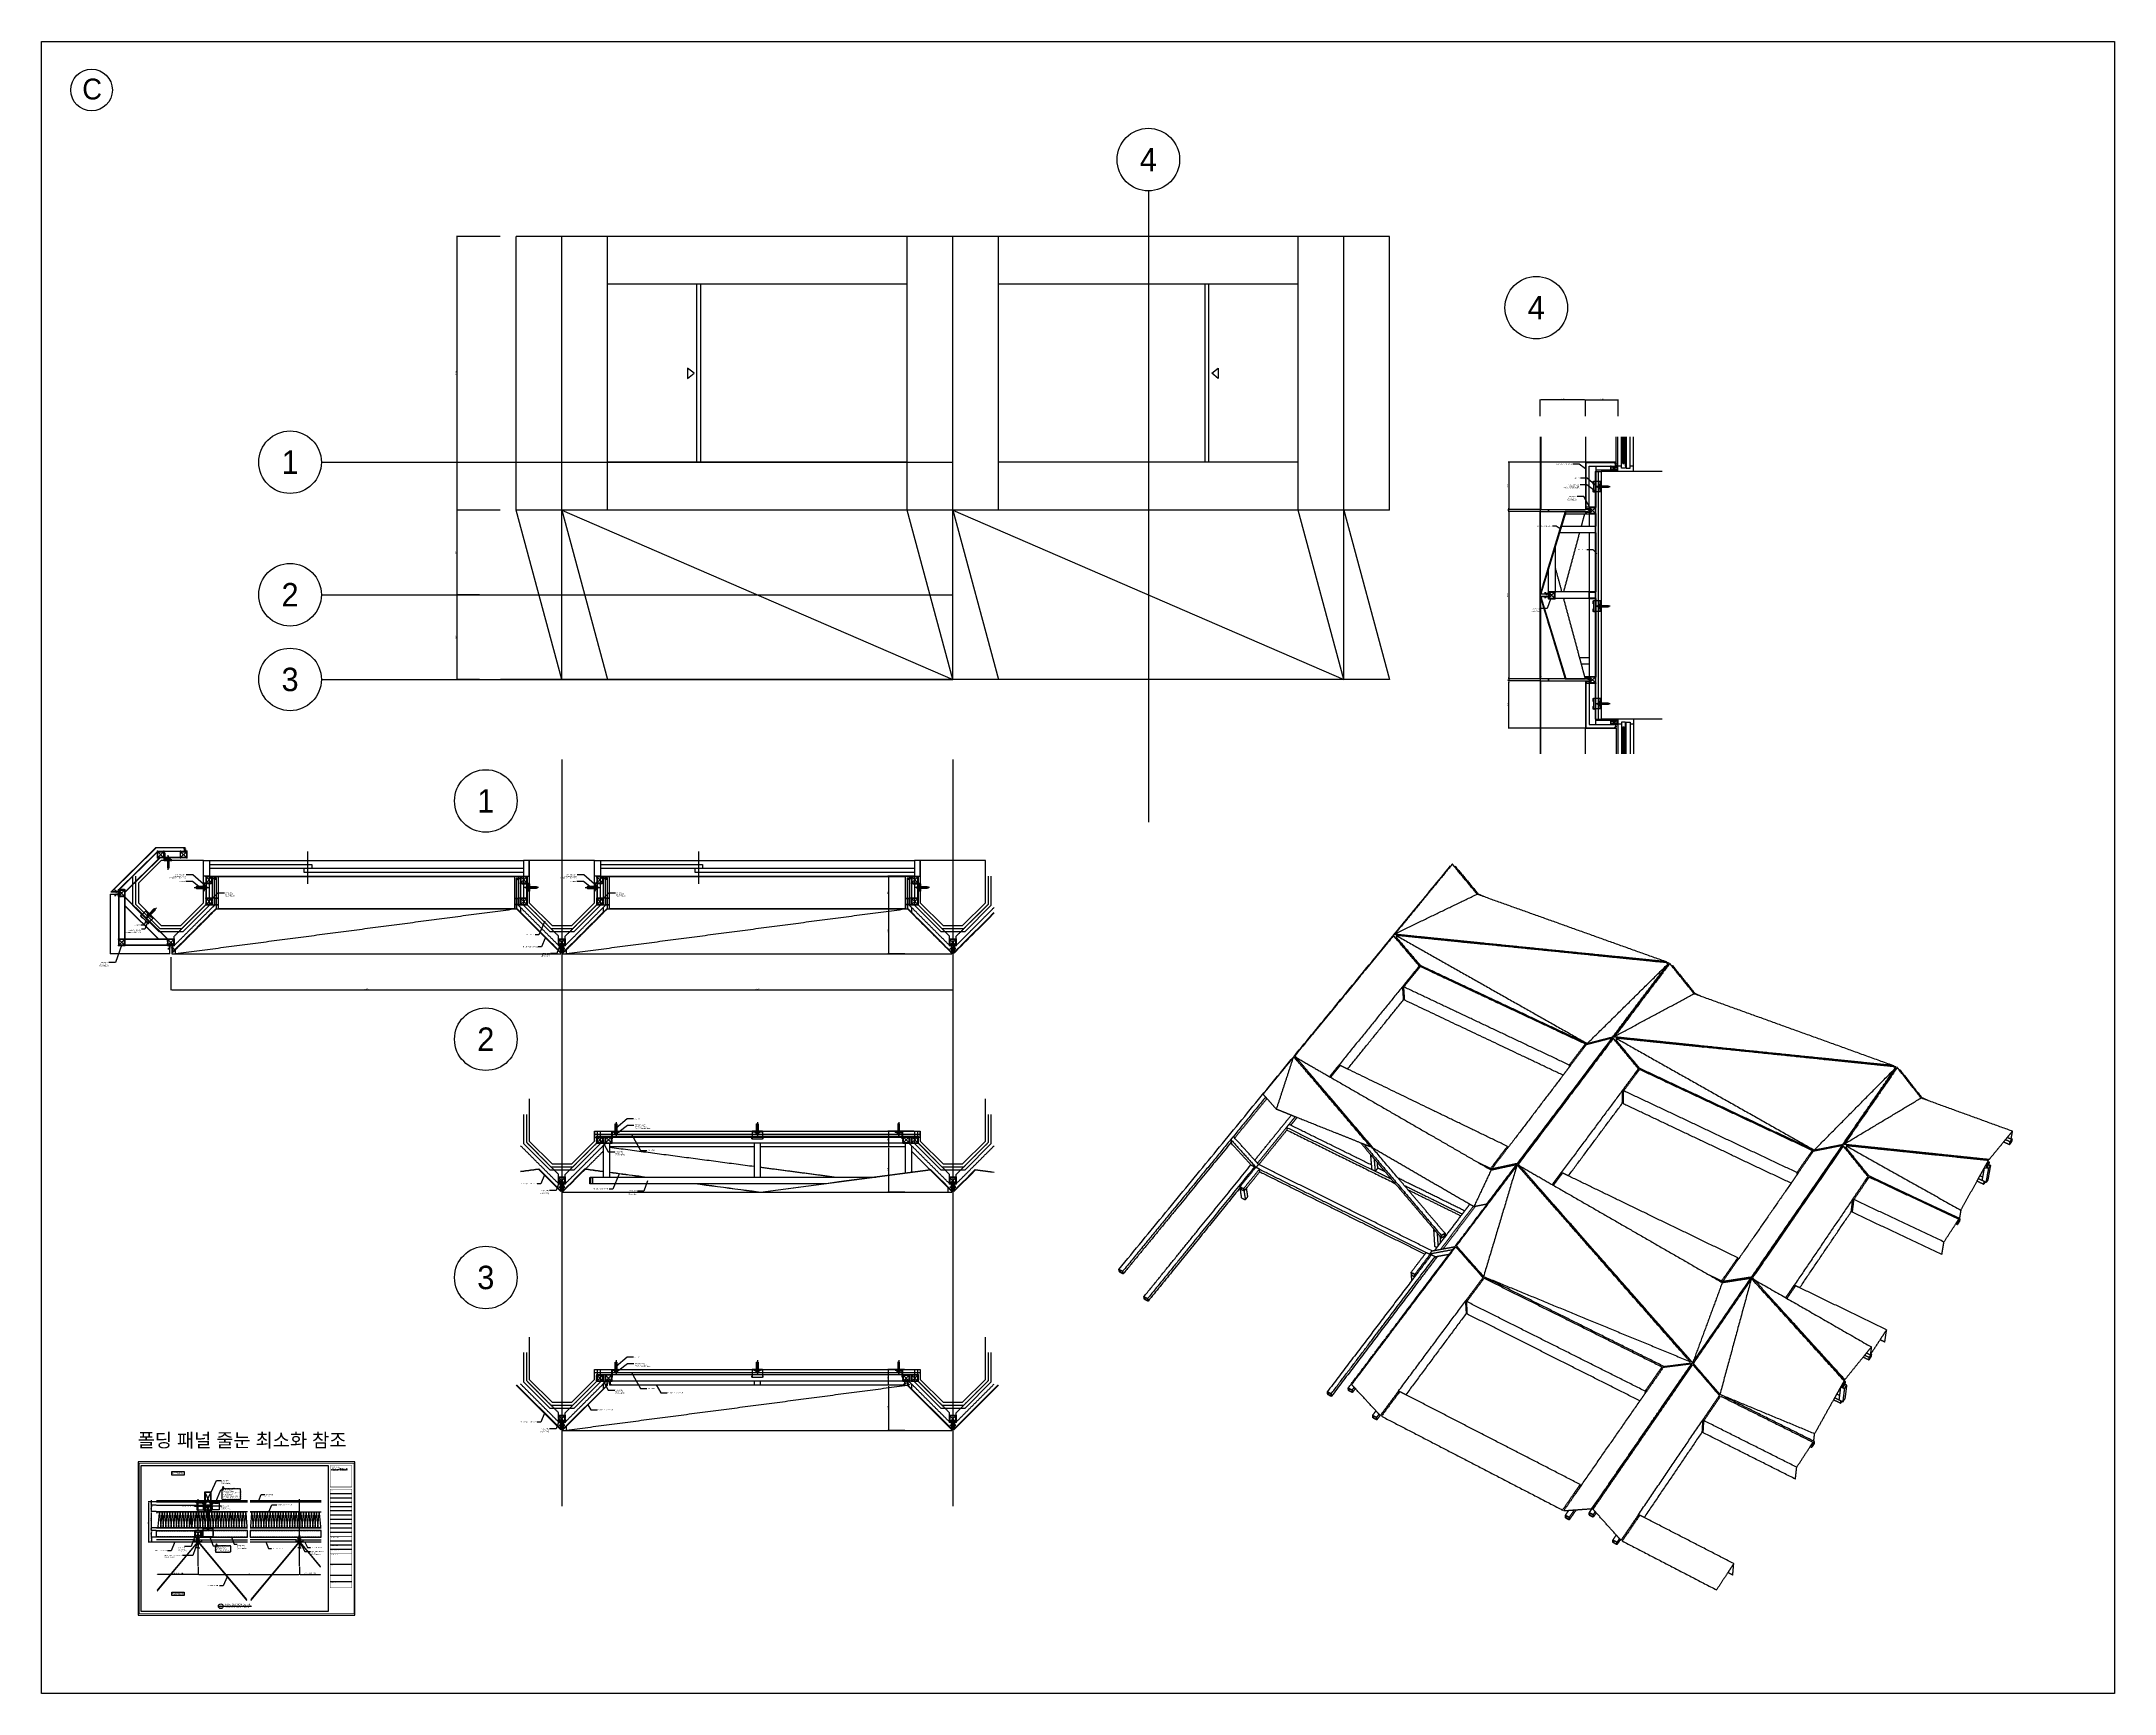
# Model space of a CAD drawing. Header units: millimetres. Extents: x 7297 to 60227, y -7497 to 19324.
# Drawn here: x 31814 to 47721, y 6645 to 19324 of the extents above; entities that cross this region are included whole.
import ezdxf
from ezdxf.enums import TextEntityAlignment as Align

# ---------------------------------------------------------------- set-up
doc = ezdxf.new("R2010")
doc.units = ezdxf.units.MM
doc.linetypes.add('HIDDEN', pattern=[0.375, 0.25, -0.125])
for name, color, linetype in [('Make2D_PANEL', 252, 'Continuous'), ('NS_AL_MOLD', 7, 'Continuous'), ('NS_BRACKET_NUTS', 1, 'Continuous'), ('NS_COL_CYAN', 4, 'Continuous'), ('NS_COL_D-GREY', 8, 'Continuous'), ('NS_COL_GREEN', 3, 'Continuous'), ('NS_COL_L-GREY', 8, 'Continuous'), ('NS_COL_RED', 1, 'Continuous'), ('NS_COL_WHITE', 7, 'Continuous'), ('NS_CON_LINE', 2, 'Continuous'), ('NS_DIM', 1, 'Continuous'), ('NS_FORM', 7, 'Continuous'), ('NS_FRAME', 253, 'Continuous'), ('NS_GASKET_3M', 150, 'Continuous'), ('NS_INSUL', 8, 'Continuous'), ('NS_PIPE_FRAME', 2, 'Continuous'), ('NS_RIVET_SCREW', 1, 'Continuous'), ('NS_TEXT', 2, 'Continuous'), ('NS_TEXT_TITLE', 141, 'Continuous'), ('NS_WELD', 1, 'Continuous')]:
    doc.layers.add(name, color=color, linetype=linetype)
doc.layers.add('Make2D_PIPE', color=7, linetype='Continuous', true_color=0xbf3f3f)
doc.layers.add('NS_AL_PANEL', color=32, linetype='Continuous', lineweight=9)
doc.styles.add('A1-TEXT', font='')
doc.styles.add('CGS', font='')
doc.styles.add('Expo M', font='Expo M.ttf')
doc.styles.add('HGTXT', font='romans.shx', dxfattribs={"bigfont": 'whgtxt.shx'})
doc.styles.add('HY울릉도M', font='')
doc.styles.add('M15-1', font='')
doc.styles.add('돋움', font='')
doc.styles.add('알루이엔씨', font='Expo M.ttf')
doc.styles.get('A1-TEXT').set_extended_font_data('Gulim')
doc.styles.get('CGS').set_extended_font_data('Gulim')
doc.styles.get('HY울릉도M').set_extended_font_data('HY울릉도M')
doc.styles.get('M15-1').set_extended_font_data('Dotum')
doc.styles.get('돋움').set_extended_font_data('Dotum')
doc.dimstyles.new('DS2', dxfattribs={"dimscale": 2, "dimtxt": 1.8, "dimasz": 1.5, "dimexe": 1, "dimexo": 1, "dimgap": 0.5, "dimtad": 1, "dimtoh": 1, "dimdec": 1, "dimzin": 1, "dimdsep": 46, "dimtxsty": 'Expo M', "dimcen": 2, "dimadec": 1, "dimazin": 0, "dimtfac": 1, "dimtdec": 4, "dimtix": 1, "dimtmove": 1, "dimatfit": 3, "dimfxl": 1, "dimtolj": 1, "dimtzin": 1, "dimarcsym": 0})
doc.dimstyles.new('N-SPACE', dxfattribs={"dimscale": 4, "dimtxt": 1.8, "dimasz": 1.5, "dimexe": 1, "dimexo": 1, "dimgap": 1, "dimtad": 1, "dimtoh": 1, "dimdec": 1, "dimzin": 1, "dimdsep": 46, "dimtxsty": 'Expo M', "dimcen": 2, "dimclrd": 1, "dimclre": 1, "dimclrt": 2, "dimadec": 1, "dimazin": 0, "dimtfac": 1, "dimtdec": 1, "dimtix": 1, "dimtmove": 1, "dimatfit": 3, "dimfxl": 1, "dimtolj": 1, "dimtzin": 1, "dimarcsym": 0})
pattern_1 = [(0.727771, (39185.0327, 16412.48524), (0.154704417, 0.319490776), [0, -0.3175])]
pattern_2 = [(0.727771, (36185.0327, 16412.48524), (0.154704417, 0.319490776), [0, -0.3175])]

# ---------------------------------------------------------------- blocks, each defined once
blk = doc.blocks.new('*D710')
at = {"layer": 'NS_DIM', "color": 1, "lineweight": -2, "transparency": 16777216}
for p, q in [((35176, 15727), (34998, 15727)), ((35002, 15721), (35002, 15083)), ((35176, 15077), (34998, 15077))]:
    blk.add_line(p, q, dxfattribs=at)
at = {"layer": 'NS_DIM', "color": 1, "transparency": 16777216}
for points in [[(35001, 15721), (35003, 15721), (35002, 15727)], [(35001, 15083), (35003, 15083), (35002, 15077)]]:
    blk.add_solid(points, dxfattribs=at)
at = {"layer": 'NS_DIM', "color": 2, "transparency": 16777216, "insert": (34994, 15402), "char_height": 7.2, "attachment_point": 5, "rotation": 90, "style": 'Expo M'}
blk.add_mtext('\\A1;650.0', dxfattribs=at)
blk = doc.blocks.new('*D709')
at = {"layer": 'NS_DIM', "color": 1, "lineweight": -2, "transparency": 16777216}
for p, q in [((35176, 15077), (34998, 15077)), ((35002, 15071), (35002, 14433)), ((35176, 14427), (34998, 14427))]:
    blk.add_line(p, q, dxfattribs=at)
at = {"layer": 'NS_DIM', "color": 1, "transparency": 16777216}
for points in [[(35001, 15071), (35003, 15071), (35002, 15077)], [(35001, 14433), (35003, 14433), (35002, 14427)]]:
    blk.add_solid(points, dxfattribs=at)
at = {"layer": 'NS_DIM', "color": 2, "transparency": 16777216, "insert": (34994, 14752), "char_height": 7.2, "attachment_point": 5, "rotation": 90, "style": 'Expo M'}
blk.add_mtext('\\A1;650.0', dxfattribs=at)
blk = doc.blocks.new('*D708')
at = {"layer": 'NS_DIM', "color": 1, "lineweight": -2, "transparency": 16777216}
for p, q in [((35333, 17827), (34998, 17827)), ((35002, 17821), (35002, 15733)), ((35333, 15727), (34998, 15727))]:
    blk.add_line(p, q, dxfattribs=at)
at = {"layer": 'NS_DIM', "color": 1, "transparency": 16777216}
for points in [[(35001, 17821), (35003, 17821), (35002, 17827)], [(35001, 15733), (35003, 15733), (35002, 15727)]]:
    blk.add_solid(points, dxfattribs=at)
at = {"layer": 'NS_DIM', "color": 2, "transparency": 16777216, "insert": (34994, 16777), "char_height": 7.2, "attachment_point": 5, "rotation": 90, "style": 'Expo M'}
blk.add_mtext('\\A1;2100.0', dxfattribs=at)
blk = doc.blocks.new('AW-1')
for p, q in [((800, -60), (800, 190)), ((45, 120), (2455, 120)), ((45, 60), (2455, 60)), ((45, 0), (2455, 0))]:
    blk.add_line(p, q)
for points in [[(0, 0), (0, 120), (45, 120), (45, 0)], [(2455, 120), (2455, 0), (2500, 0), (2500, 120)]]:
    blk.add_lwpolyline(points, close=True)
for points in [[(45, 90), (830, 90), (830, 60)], [(770, 60), (770, 30), (2455, 30)]]:
    blk.add_lwpolyline(points)
blk = doc.blocks.new('*D707')
at = {"layer": 'NS_DIM', "color": 1, "lineweight": -2, "transparency": 16777216}
for p, q in [((35807, 12314), (35807, 12042)), ((38807, 12314), (38807, 12042)), ((35813, 12046), (38801, 12046))]:
    blk.add_line(p, q, dxfattribs=at)
at = {"layer": 'NS_DIM', "color": 1, "transparency": 16777216}
for points in [[(35813, 12047), (35813, 12045), (35807, 12046)], [(38801, 12047), (38801, 12045), (38807, 12046)]]:
    blk.add_solid(points, dxfattribs=at)
at = {"layer": 'NS_DIM', "color": 2, "transparency": 16777216, "insert": (37307, 12054), "char_height": 7.2, "attachment_point": 5, "style": 'Expo M'}
blk.add_mtext('\\A1;3000.0', dxfattribs=at)
blk = doc.blocks.new('A$C1DE33167')
for p, q in [((-23, 23), (-20, 25)), ((-23, 21), (-20, 24)), ((-20, -14), (25, 31)), ((-20, 31), (25, -14)), ((-12, 31), (-10, 34)), ((-11, 31), (-9, 34)), ((16, 31), (18, 34)), ((17, 31), (20, 34)), ((25, 24), (27, 26)), ((25, 22), (27, 24)), ((-23, -9), (-20, -6)), ((-23, -10), (-20, -8)), ((-13, -16), (-11, -14)), ((-12, -16), (-10, -14)), ((15, -16), (17, -14)), ((16, -16), (19, -14)), ((25, -8), (27, -5)), ((25, -9), (27, -7))]:
    blk.add_line(p, q)
blk.add_lwpolyline([(26, -16), (-22, -16, -0.414214), (-23, -15), (-23, 33, -0.414214), (-22, 34), (26, 34, -0.414214), (27, 33), (27, -15, -0.414214)], format="xyb", close=True)
blk.add_lwpolyline([(25, -14), (-20, -14), (-20, 31), (25, 31)], close=True)
for p in [(-23, 34), (27, 34), (-23, -16), (27, -16)]:
    blk.add_point(p)
blk = doc.blocks.new('PH-4X14')
at = {"ltscale": 0.3}
blk.add_line((-5, 0), (16, 0), dxfattribs=at)
for p, q in [((0, 4), (-1, 4)), ((0, -4), (0, 4)), ((0, 2), (1, 2)), ((1, 0), (1, 2)), ((1, 0), (1, 2)), ((1, 2), (1, 2)), ((1, 2), (1, 2)), ((1, 0), (1, 2)), ((1, 0), (1, 2)), ((1, 2), (2, 2)), ((2, 2), (2, 2)), ((2, 2), (3, 2)), ((2, -2), (3, 2)), ((2, -2), (2, 2)), ((2, -2), (2, 2)), ((2, -2), (3, 2)), ((4, 2), (3, 2)), ((3, -2), (4, 2)), ((3, -2), (4, 2)), ((3, 2), (3, 2)), ((3, -2), (4, 2)), ((3, -2), (3, 2)), ((4, 2), (4, 2)), ((4, -2), (5, 2)), ((4, -2), (5, 2)), ((4, 2), (5, 2)), ((4, -2), (5, 2)), ((5, 2), (5, 2)), ((5, 2), (5, 2)), ((5, -2), (6, 2)), ((5, 2), (6, 2)), ((5, -2), (6, 2)), ((5, -2), (5, 2)), ((6, 2), (6, 2)), ((6, 2), (6, 2)), ((6, -2), (6, 2)), ((6, 2), (7, 2)), ((6, -2), (6, 2)), ((7, 2), (7, 2)), ((7, 2), (8, 2)), ((7, -2), (7, 2)), ((7, -2), (7, 2)), ((7, -2), (7, 2)), ((7, -2), (8, 2)), ((8, 2), (8, 2)), ((8, -2), (8, 2)), ((8, -2), (9, 2)), ((8, -2), (9, 2)), ((8, -2), (9, 2)), ((9, 2), (8, 2)), ((9, 2), (9, 2)), ((9, 2), (10, 2)), ((9, -2), (10, 2)), ((9, -2), (10, 2)), ((9, -2), (10, 2)), ((9, -2), (10, 2)), ((10, -2), (11, 2)), ((10, -2), (11, 2)), ((10, 2), (11, 2)), ((10, 2), (10, 2)), ((10, 2), (10, 2)), ((11, 2), (11, 0)), ((11, 2), (14, 0)), ((11, -2), (11, 1)), ((-1, -4), (0, -4)), ((0, -2), (2, -2)), ((2, -2), (2, -2)), ((2, -2), (2, -2)), ((2, -2), (3, -2)), ((3, -2), (3, -2)), ((3, -2), (3, -2)), ((3, -2), (4, -2)), ((4, -2), (4, -2)), ((4, -2), (5, -2)), ((5, -2), (5, -2)), ((5, -2), (5, -2)), ((6, -2), (6, -2)), ((6, -2), (7, -2)), ((7, -2), (7, -2)), ((7, -2), (7, -2)), ((7, -2), (8, -2)), ((8, -2), (8, -2)), ((8, -2), (8, -2)), ((8, -2), (9, -2)), ((9, -2), (10, -2)), ((9, -2), (9, -2)), ((9, -2), (9, -2)), ((10, -2), (10, -2)), ((11, -2), (11, 0)), ((11, -2), (14, 0)), ((11, -2), (11, -2)), ((11, -2), (11, -2))]:
    blk.add_line(p, q)
blk.add_lwpolyline([(-2, 3), (-2, 2), (-2, 2), (-2, 2), (-2, 2), (-2, 1), (-2, 1), (-2, 1), (-2, 1), (-2, 1), (-2, 1), (-2, 0), (-2, 0), (-1, 1), (-1, 1), (-1, 1), (-1, 0), (-1, 0), (-1, 0), (-1, 0), (-1, 0), (-1, 0), (-1, 0), (-1, 0), (-1, 0), (-1, -1), (-1, -1), (-1, -1), (-2, 0), (-2, 0), (-2, -1), (-2, -1), (-2, -1), (-2, -1), (-2, -1), (-2, -1), (-2, -2), (-2, -2), (-2, -2), (-2, -2), (-2, -3)])
for centre, radius, start, end in [((7, 0), 9.36, 164.205, 195.795), ((-1, 2), 1.3, 90.0233, 164.4114), ((1, 2), 0.0925, 60.0753, 130.1339), ((2, 2), 0.0925, 60.0753, 130.1339), ((4, 2), 0.0925, 60.0753, 130.1339), ((5, 2), 0.0925, 60.0753, 130.1339), ((6, 2), 0.0925, 60.0753, 130.1339), ((7, 2), 0.0925, 60.0753, 130.1339), ((9, 2), 0.0925, 60.0753, 130.1339), ((10, 2), 0.0925, 60.0753, 130.1339), ((13, 0), 0.46, 305.1627, 54.8373), ((-1, -2), 1.3, 195.5886, 269.9767), ((1, 0), 0.0602, 200.6851, 319.2729), ((2, -2), 0.0925, 240.0753, 310.1339), ((3, -2), 0.0925, 240.0753, 310.1339), ((4, -2), 0.0925, 240.0753, 310.1339), ((6, -2), 0.0925, 240.0753, 310.1339), ((7, -2), 0.0925, 240.0753, 310.1339), ((8, -2), 0.0925, 240.0753, 310.1339), ((9, -2), 0.0925, 240.0753, 310.1339), ((10, -2), 0.0925, 240.0753, 310.1339)]:
    blk.add_arc(centre, radius, start, end)
blk = doc.blocks.new('A$C1212666C')
for p, q in [((-2, -2), (-3, -3)), ((-2, -2), (-3, -3)), ((3, -3), (-3, -3)), ((2, -2), (-2, -2)), ((2, -2), (-2, -2)), ((-2, -3), (-2, -8)), ((-2, -3), (-2, -8)), ((-2, -8), (2, -8)), ((0, 0), (0, -11)), ((3, -3), (2, -2)), ((3, -3), (2, -2)), ((2, -3), (2, -8)), ((2, -3), (2, -8))]:
    blk.add_line(p, q)
for centre, radius, start, end in [((0, -7), 2.6, 202.6199, 337.3801), ((0, -7), 2.6, 202.6199, 337.3801), ((0, -2), 0.4, 0, 180)]:
    blk.add_arc(centre, radius, start, end)
blk = doc.blocks.new('SPRING')
for p, q in [((1, -1), (2, 6)), ((2, 6), (4, 6)), ((3, -2), (4, 6)), ((3, -2), (4, 2)), ((4, 6), (4, -4)), ((4, 2), (4, -4)), ((1, -1), (3, -2)), ((1, -3), (5, -3)), ((2, -12), (2, -2)), ((2, -2), (2, -8)), ((3, -4), (2, -12)), ((2, -8), (3, -4)), ((4, -12), (2, -12)), ((5, -5), (3, -4)), ((5, -5), (4, -12))]:
    blk.add_line(p, q)
blk = doc.blocks.new('A$C14391499')
for p, q in [((133, 24), (0, 24)), ((16, 30), (14, 28)), ((14, 28), (30, 28)), ((14, 28), (14, 20)), ((14, 20), (30, 20)), ((14, 20), (16, 18)), ((16, 30), (16, 18)), ((30, 30), (16, 30)), ((16, 18), (30, 18)), ((24, 35), (22, 33)), ((22, 33), (22, 15)), ((22, 15), (24, 13)), ((30, 35), (24, 35)), ((24, 29), (30, 29)), ((24, 19), (30, 19)), ((24, 13), (30, 13)), ((30, 13), (30, 35)), ((40, 41), (36, 37)), ((40, 40), (36, 36)), ((40, 11), (36, 7)), ((40, 10), (36, 6)), ((47, 32), (40, 32)), ((102, 30), (40, 30)), ((40, 28), (98, 28)), ((40, 20), (98, 20)), ((40, 18), (102, 18)), ((47, 16), (40, 16)), ((42, 32), (42, 16)), ((44, 32), (44, 16)), ((45, 32), (45, 16)), ((98, 30), (98, 18)), ((98, 28), (102, 30)), ((98, 20), (102, 18)), ((116, 28), (116, 20))]:
    blk.add_line(p, q)
for points in [[(40, 4), (40, 44), (36, 44), (36, 4)], [(50, 16), (109, 16), (109, 32), (50, 32)], [(102, 18), (116, 16), (116, 32), (102, 30)]]:
    blk.add_lwpolyline(points, close=True)
for centre, radius, start, end in [((28, 33), 5.47, 186.7045, 218.0791), ((36, 24), 13.9, 156.8008, 203.1992), ((28, 15), 5.47, 141.9209, 173.2955), ((40, 44), 4, 90, 180), ((40, 4), 4, 180, 270), ((40, 44), 3, 90, 180), ((40, 4), 3, 180, 270), ((40, 44), 2, 90, 180), ((40, 4), 2, 180, 270)]:
    blk.add_arc(centre, radius, start, end)
at = {"xscale": 1.248000000006869, "yscale": 1.248000000006869, "zscale": 1.248000000006869}
blk.add_blockref('SPRING', (30, 28), dxfattribs=at)
blk = doc.blocks.new('A-BB')
for p, q in [((1031017, -112845, 0), (1031069, -112845, 0)), ((1031017, -112845, 0), (1031017, -112851, 0)), ((1031017, -112851, 0), (1031071, -112851, 0)), ((1031057, -112845, 0), (1031052, -112851, 0)), ((1031058, -112845, 0), (1031053, -112851, 0)), ((1031069, -112791, 0), (1031069, -112845, 0)), ((1031069, -112791, 0), (1031075, -112791, 0)), ((1031075, -112798, 0), (1031069, -112804, 0)), ((1031075, -112799, 0), (1031069, -112806, 0)), ((1031075, -112825, 0), (1031069, -112831, 0)), ((1031075, -112826, 0), (1031069, -112833, 0)), ((1031075, -112847, 0), (1031075, -112791, 0))]:
    blk.add_line(p, q)
for centre, radius, start, end in [((1031024, -112850, 0), 2.01, 314.1552, 225.8448), ((1031026, -112850, 0), 2.53, 330.3674, 123.5824), ((1031029, -112850, 0), 2.53, 330.3674, 123.5824), ((1031031, -112850, 0), 2.53, 330.3674, 123.5824), ((1031034, -112850, 0), 2.53, 330.3674, 123.5824), ((1031037, -112850, 0), 2.53, 330.3674, 123.5824), ((1031071, -112847, 0), 4, 270, 0)]:
    blk.add_arc(centre, radius, start, end)
at = {"xscale": 0.8333333333333334, "yscale": 0.8333333333333334, "zscale": 0.8333333333333334}
blk.add_blockref('A$C14391499', (1031035, -112838, 0), dxfattribs=at)
blk = doc.blocks.new('B-BB')
for p, q in [((1031017, -112732, 0), (1031017, -112652, 0)), ((1031075, -112652, 0), (1031017, -112652, 0)), ((1031075, -112732, 0), (1031017, -112732, 0)), ((1031069, -112652, 0), (1031069, -112732, 0)), ((1031075, -112652, 0), (1031075, -112732, 0))]:
    blk.add_line(p, q)
for centre, radius, start, end in [((1031016, -112653, 0), 1.51, 44.1552, 315.8448), ((1031016, -112654, 0), 1.9, 146.4176, 299.6326), ((1031016, -112656, 0), 1.9, 146.4176, 299.6326), ((1031016, -112659, 0), 1.9, 146.4176, 299.6326), ((1031016, -112661, 0), 1.9, 146.4176, 299.6326), ((1031016, -112663, 0), 1.9, 146.4176, 299.6326), ((1031016, -112665, 0), 1.9, 146.4176, 299.6326), ((1031016, -112667, 0), 1.9, 146.4176, 299.6326), ((1031016, -112669, 0), 1.9, 146.4176, 299.6326), ((1031016, -112671, 0), 1.9, 146.4176, 299.6326), ((1031016, -112712, 0), 1.9, 60.3674, 213.5824), ((1031016, -112715, 0), 1.9, 60.3674, 213.5824), ((1031016, -112717, 0), 1.9, 60.3674, 213.5824), ((1031016, -112719, 0), 1.9, 60.3674, 213.5824), ((1031016, -112721, 0), 1.9, 60.3674, 213.5824), ((1031016, -112723, 0), 1.9, 60.3674, 213.5824), ((1031016, -112725, 0), 1.9, 60.3674, 213.5824), ((1031016, -112727, 0), 1.9, 60.3674, 213.5824), ((1031016, -112729, 0), 1.9, 60.3674, 213.5824), ((1031016, -112731, 0), 1.51, 44.1552, 315.8448), ((1031018, -112651, 0), 1.9, 56.4176, 209.6326), ((1031018, -112733, 0), 1.9, 150.3674, 303.5824), ((1031020, -112651, 0), 1.9, 56.4176, 209.6326), ((1031020, -112733, 0), 1.9, 150.3674, 303.5824), ((1031022, -112651, 0), 1.9, 56.4176, 209.6326), ((1031022, -112733, 0), 1.9, 150.3674, 303.5824), ((1031025, -112651, 0), 1.9, 56.4176, 209.6326), ((1031025, -112733, 0), 1.9, 150.3674, 303.5824), ((1031026, -112651, 0), 1.51, 314.1552, 225.8448), ((1031026, -112733, 0), 1.51, 134.1552, 45.8448)]:
    blk.add_arc(centre, radius, start, end)
at = {"xscale": 0.8333333333333334, "yscale": 0.8333333333333334, "zscale": 0.8333333333333334}
blk.add_blockref('A$C14391499', (1031035, -112712, 0), dxfattribs=at)
blk = doc.blocks.new('*D706')
at = {"layer": 'NS_DIM', "color": 1, "lineweight": -2, "transparency": 16777216}
for p, q in [((32807, 12296), (32807, 12042)), ((35807, 12314), (35807, 12042)), ((32813, 12046), (35801, 12046))]:
    blk.add_line(p, q, dxfattribs=at)
at = {"layer": 'NS_DIM', "color": 1, "transparency": 16777216}
for points in [[(32813, 12047), (32813, 12045), (32807, 12046)], [(35801, 12047), (35801, 12045), (35807, 12046)]]:
    blk.add_solid(points, dxfattribs=at)
at = {"layer": 'NS_DIM', "color": 2, "transparency": 16777216, "insert": (34307, 12054), "char_height": 7.2, "attachment_point": 5, "style": 'Expo M'}
blk.add_mtext('\\A1;3000.0', dxfattribs=at)
blk = doc.blocks.new('*D705')
at = {"layer": 'NS_DIM', "color": 1, "lineweight": -2, "transparency": 16777216}
for p, q in [((38508, 12918), (38308, 12918)), ((38312, 12912), (38312, 12674)), ((38438, 12668), (38308, 12668))]:
    blk.add_line(p, q, dxfattribs=at)
at = {"layer": 'NS_DIM', "color": 1, "transparency": 16777216}
for points in [[(38311, 12912), (38313, 12912), (38312, 12918)], [(38311, 12674), (38313, 12674), (38312, 12668)]]:
    blk.add_solid(points, dxfattribs=at)
at = {"layer": 'NS_DIM', "color": 2, "transparency": 16777216, "insert": (38305, 12793), "char_height": 7.2, "attachment_point": 5, "rotation": 90, "style": 'Expo M'}
blk.add_mtext('\\A1;250.0', dxfattribs=at)
blk = doc.blocks.new('*D704')
at = {"layer": 'NS_DIM', "color": 1, "lineweight": -2, "transparency": 16777216}
for p, q in [((38438, 12668), (38308, 12668)), ((38312, 12662), (38312, 12327)), ((38438, 12321), (38308, 12321))]:
    blk.add_line(p, q, dxfattribs=at)
at = {"layer": 'NS_DIM', "color": 1, "transparency": 16777216}
for points in [[(38311, 12662), (38313, 12662), (38312, 12668)], [(38311, 12327), (38313, 12327), (38312, 12321)]]:
    blk.add_solid(points, dxfattribs=at)
at = {"layer": 'NS_DIM', "color": 2, "transparency": 16777216, "insert": (38305, 12495), "char_height": 7.2, "attachment_point": 5, "rotation": 90, "style": 'Expo M'}
blk.add_mtext('\\A1;347.5', dxfattribs=at)
blk = doc.blocks.new('*D703')
at = {"layer": 'NS_DIM', "color": 1, "lineweight": -2, "transparency": 16777216}
for p, q in [((38508, 10960), (38308, 10960)), ((38438, 10840), (38308, 10840)), ((38312, 10954), (38312, 10846))]:
    blk.add_line(p, q, dxfattribs=at)
at = {"layer": 'NS_DIM', "color": 1, "transparency": 16777216}
for points in [[(38311, 10954), (38313, 10954), (38312, 10960)], [(38311, 10846), (38313, 10846), (38312, 10840)]]:
    blk.add_solid(points, dxfattribs=at)
at = {"layer": 'NS_DIM', "color": 2, "transparency": 16777216, "insert": (38305, 10900), "char_height": 7.2, "attachment_point": 5, "rotation": 90, "style": 'Expo M'}
blk.add_mtext('\\A1;120.0', dxfattribs=at)
blk = doc.blocks.new('*D702')
at = {"layer": 'NS_DIM', "color": 1, "lineweight": -2, "transparency": 16777216}
for p, q in [((38438, 10840), (38308, 10840)), ((38312, 10834), (38312, 10498)), ((38438, 10492), (38308, 10492))]:
    blk.add_line(p, q, dxfattribs=at)
at = {"layer": 'NS_DIM', "color": 1, "transparency": 16777216}
for points in [[(38311, 10834), (38313, 10834), (38312, 10840)], [(38311, 10498), (38313, 10498), (38312, 10492)]]:
    blk.add_solid(points, dxfattribs=at)
at = {"layer": 'NS_DIM', "color": 2, "transparency": 16777216, "insert": (38305, 10666), "char_height": 7.2, "attachment_point": 5, "rotation": 90, "style": 'Expo M'}
blk.add_mtext('\\A1;347.5', dxfattribs=at)
blk = doc.blocks.new('*D701')
at = {"layer": 'NS_DIM', "color": 1, "lineweight": -2, "transparency": 16777216}
for p, q in [((38438, 9011), (38308, 9011)), ((38312, 9005), (38312, 8670)), ((38438, 8664), (38308, 8664))]:
    blk.add_line(p, q, dxfattribs=at)
at = {"layer": 'NS_DIM', "color": 1, "transparency": 16777216}
for points in [[(38311, 9005), (38313, 9005), (38312, 9011)], [(38311, 8670), (38313, 8670), (38312, 8664)]]:
    blk.add_solid(points, dxfattribs=at)
at = {"layer": 'NS_DIM', "color": 2, "transparency": 16777216, "insert": (38305, 8837), "char_height": 7.2, "attachment_point": 5, "rotation": 90, "style": 'Expo M'}
blk.add_mtext('\\A1;347.5', dxfattribs=at)
blk = doc.blocks.new('*D700')
at = {"layer": 'NS_DIM', "color": 1, "lineweight": -2, "transparency": 16777216}
for p, q in [((38436, 9131), (38308, 9131)), ((38312, 9017), (38312, 9125)), ((38436, 9011), (38308, 9011))]:
    blk.add_line(p, q, dxfattribs=at)
at = {"layer": 'NS_DIM', "color": 1, "transparency": 16777216}
for points in [[(38311, 9125), (38313, 9125), (38312, 9131)], [(38311, 9017), (38313, 9017), (38312, 9011)]]:
    blk.add_solid(points, dxfattribs=at)
at = {"layer": 'NS_DIM', "color": 2, "transparency": 16777216, "insert": (38305, 9071), "char_height": 7.2, "attachment_point": 5, "rotation": 90, "style": 'Expo M'}
blk.add_mtext('\\A1;120.0', dxfattribs=at)
blk = doc.blocks.new('50-30-PIPE')
for p, q in [((1037373, -114391), (1037371, -114389)), ((1037373, -114393), (1037371, -114391)), ((1037373, -114423), (1037371, -114420)), ((1037373, -114424), (1037371, -114422)), ((1037398, -114429), (1037373, -114384)), ((1037398, -114384), (1037373, -114429)), ((1037381, -114384), (1037378, -114381)), ((1037382, -114431), (1037379, -114429)), ((1037382, -114384), (1037380, -114381)), ((1037383, -114431), (1037381, -114429)), ((1037398, -114391), (1037401, -114389)), ((1037398, -114393), (1037401, -114391)), ((1037398, -114423), (1037401, -114420)), ((1037398, -114424), (1037401, -114422))]:
    blk.add_line(p, q)
blk.add_lwpolyline([(1037372, -114431), (1037400, -114431, 0.414214), (1037401, -114430), (1037401, -114382, 0.414214), (1037400, -114381), (1037372, -114381, 0.414214), (1037371, -114382), (1037371, -114430, 0.414214)], format="xyb", close=True)
blk.add_lwpolyline([(1037373, -114429), (1037398, -114429), (1037398, -114384), (1037373, -114384)], close=True)
for p in [(1037371, -114381), (1037371, -114431), (1037401, -114381), (1037401, -114431)]:
    blk.add_point(p)
blk = doc.blocks.new('*D699')
at = {"layer": 'NS_DIM', "color": 1, "lineweight": -2, "transparency": 16777216}
for p, q in [((43661, 16448), (43661, 16577)), ((43667, 16573), (43905, 16573)), ((43911, 16448), (43911, 16577))]:
    blk.add_line(p, q, dxfattribs=at)
at = {"layer": 'NS_DIM', "color": 1, "transparency": 16777216}
for points in [[(43667, 16574), (43667, 16572), (43661, 16573)], [(43905, 16574), (43905, 16572), (43911, 16573)]]:
    blk.add_solid(points, dxfattribs=at)
at = {"layer": 'NS_DIM', "color": 2, "transparency": 16777216, "insert": (43786, 16581), "char_height": 7.2, "attachment_point": 5, "style": 'Expo M'}
blk.add_mtext('\\A1;250.0', dxfattribs=at)
blk = doc.blocks.new('*D698')
at = {"layer": 'NS_DIM', "color": 1, "lineweight": -2, "transparency": 16777216}
for p, q in [((43313, 16448), (43313, 16577)), ((43655, 16573), (43319, 16573)), ((43661, 16448), (43661, 16577))]:
    blk.add_line(p, q, dxfattribs=at)
at = {"layer": 'NS_DIM', "color": 1, "transparency": 16777216}
for points in [[(43319, 16574), (43319, 16572), (43313, 16573)], [(43655, 16574), (43655, 16572), (43661, 16573)]]:
    blk.add_solid(points, dxfattribs=at)
at = {"layer": 'NS_DIM', "color": 2, "transparency": 16777216, "insert": (43487, 16581), "char_height": 7.2, "attachment_point": 5, "style": 'Expo M'}
blk.add_mtext('\\A1;347.5', dxfattribs=at)
blk = doc.blocks.new('*D697')
at = {"layer": 'NS_DIM', "color": 1, "lineweight": -2, "transparency": 16777216}
for p, q in [((43309, 15716), (43068, 15716)), ((43072, 15710), (43072, 14437)), ((43309, 14431), (43068, 14431))]:
    blk.add_line(p, q, dxfattribs=at)
at = {"layer": 'NS_DIM', "color": 1, "transparency": 16777216}
for points in [[(43071, 15710), (43073, 15710), (43072, 15716)], [(43071, 14437), (43073, 14437), (43072, 14431)]]:
    blk.add_solid(points, dxfattribs=at)
at = {"layer": 'NS_DIM', "color": 2, "transparency": 16777216, "insert": (43064, 15074), "char_height": 7.2, "attachment_point": 5, "rotation": 90, "style": 'Expo M'}
blk.add_mtext('\\A1;1285.0', dxfattribs=at)
blk = doc.blocks.new('*D696')
at = {"layer": 'NS_DIM', "color": 1, "lineweight": -2, "transparency": 16777216}
for p, q in [((43314, 15731), (43068, 15731)), ((43309, 15716), (43068, 15716)), ((43072, 15737), (43072, 15743)), ((43072, 15716), (43072, 15731)), ((43072, 15710), (43072, 15704))]:
    blk.add_line(p, q, dxfattribs=at)
at = {"layer": 'NS_DIM', "color": 1, "transparency": 16777216}
for points in [[(43071, 15737), (43073, 15737), (43072, 15731)], [(43071, 15710), (43073, 15710), (43072, 15716)]]:
    blk.add_solid(points, dxfattribs=at)
at = {"layer": 'NS_DIM', "color": 2, "transparency": 16777216, "insert": (43064, 15724), "char_height": 7.2, "attachment_point": 5, "rotation": 90, "style": 'Expo M'}
blk.add_mtext('\\A1;15.0', dxfattribs=at)
blk = doc.blocks.new('*D695')
at = {"layer": 'NS_DIM', "color": 1, "lineweight": -2, "transparency": 16777216}
for p, q in [((43309, 14431), (43068, 14431)), ((43314, 14416), (43068, 14416)), ((43072, 14437), (43072, 14443)), ((43072, 14431), (43072, 14416)), ((43072, 14410), (43072, 14404))]:
    blk.add_line(p, q, dxfattribs=at)
at = {"layer": 'NS_DIM', "color": 1, "transparency": 16777216}
for points in [[(43071, 14437), (43073, 14437), (43072, 14431)], [(43071, 14410), (43073, 14410), (43072, 14416)]]:
    blk.add_solid(points, dxfattribs=at)
at = {"layer": 'NS_DIM', "color": 2, "transparency": 16777216, "insert": (43064, 14424), "char_height": 7.2, "attachment_point": 5, "rotation": 90, "style": 'Expo M'}
blk.add_mtext('\\A1;15.0', dxfattribs=at)
blk = doc.blocks.new('*D694')
at = {"layer": 'NS_DIM', "color": 1, "lineweight": -2, "transparency": 16777216}
for p, q in [((43657, 16095), (43068, 16095)), ((43072, 16089), (43072, 15737)), ((43314, 15731), (43068, 15731))]:
    blk.add_line(p, q, dxfattribs=at)
at = {"layer": 'NS_DIM', "color": 1, "transparency": 16777216}
for points in [[(43071, 16089), (43073, 16089), (43072, 16095)], [(43071, 15737), (43073, 15737), (43072, 15731)]]:
    blk.add_solid(points, dxfattribs=at)
at = {"layer": 'NS_DIM', "color": 2, "transparency": 16777216, "insert": (43064, 15913), "char_height": 7.2, "attachment_point": 5, "rotation": 90, "style": 'Expo M'}
blk.add_mtext('\\A1;363.5', dxfattribs=at)
blk = doc.blocks.new('*D693')
at = {"layer": 'NS_DIM', "color": 1, "lineweight": -2, "transparency": 16777216}
for p, q in [((43314, 14416), (43068, 14416)), ((43072, 14059), (43072, 14410)), ((43657, 14053), (43068, 14053))]:
    blk.add_line(p, q, dxfattribs=at)
at = {"layer": 'NS_DIM', "color": 1, "transparency": 16777216}
for points in [[(43071, 14410), (43073, 14410), (43072, 14416)], [(43071, 14059), (43073, 14059), (43072, 14053)]]:
    blk.add_solid(points, dxfattribs=at)
at = {"layer": 'NS_DIM', "color": 2, "transparency": 16777216, "insert": (43064, 14234), "char_height": 7.2, "attachment_point": 5, "rotation": 90, "style": 'Expo M'}
blk.add_mtext('\\A1;363.5', dxfattribs=at)
blk = doc.blocks.new('sb150')
for p, q in [((-1, 168), (-4, 166)), ((4, 168), (-4, 164)), ((4, 166), (-4, 163)), ((4, 164), (-4, 161)), ((4, 162), (-4, 159)), ((4, 161), (-4, 157)), ((-3, 171), (-3, 167)), ((-3, 166), (-3, 165)), ((-3, 164), (-3, 163)), ((-3, 163), (-3, 162)), ((-3, 161), (-3, 160)), ((3, 171), (3, 168)), ((3, 167), (3, 166)), ((3, 165), (3, 164)), ((3, 163), (3, 162)), ((3, 162), (3, 161)), ((3, 160), (3, 159)), ((4, 159), (-4, 155)), ((4, 157), (-4, 153)), ((4, 155), (-4, 152)), ((4, 153), (-4, 150)), ((4, 151), (-4, 148)), ((4, 150), (-4, 146)), ((4, 148), (-4, 144)), ((4, 146), (-4, 142)), ((4, 144), (-4, 141)), ((4, 142), (-4, 139)), ((4, 140), (-4, 137)), ((4, 139), (-4, 135)), ((4, 139), (-4, 135)), ((4, 137), (-4, 133)), ((4, 135), (-4, 131)), ((4, 133), (-4, 130)), ((4, 131), (-4, 128)), ((4, 129), (-4, 126)), ((4, 128), (-4, 124)), ((4, 126), (-4, 122)), ((4, 124), (-4, 120)), ((4, 122), (-4, 119)), ((4, 120), (-4, 117)), ((4, 118), (-4, 115)), ((4, 117), (-4, 113)), ((4, 115), (-4, 111)), ((4, 113), (-4, 109)), ((4, 111), (-4, 108)), ((4, 109), (-4, 106)), ((4, 107), (-4, 104)), ((4, 106), (-4, 102)), ((4, 104), (-4, 100)), ((4, 102), (-4, 98)), ((4, 100), (-4, 97)), ((4, 98), (-4, 95)), ((4, 96), (-4, 93)), ((4, 95), (-4, 91)), ((4, 93), (-4, 89)), ((4, 91), (-4, 87)), ((4, 89), (-4, 86)), ((-3, 159), (-3, 158)), ((-3, 157), (-3, 156)), ((-3, 155), (-3, 154)), ((-3, 153), (-3, 152)), ((-3, 152), (-3, 151)), ((-3, 150), (-3, 149)), ((-3, 148), (-3, 147)), ((-3, 146), (-3, 145)), ((-3, 144), (-3, 143)), ((-3, 142), (-3, 141)), ((-3, 141), (-3, 140)), ((-3, 139), (-3, 138)), ((-3, 137), (-3, 136)), ((-3, 135), (-3, 134)), ((-3, 133), (-3, 132)), ((-3, 131), (-3, 130)), ((-3, 130), (-3, 129)), ((-3, 128), (-3, 127)), ((-3, 126), (-3, 125)), ((-3, 124), (-3, 123)), ((-3, 122), (-3, 121)), ((-3, 120), (-3, 119)), ((-3, 119), (-3, 118)), ((-3, 117), (-3, 116)), ((-3, 115), (-3, 114)), ((-3, 113), (-3, 112)), ((-3, 111), (-3, 110)), ((-3, 109), (-3, 108)), ((-3, 108), (-3, 107)), ((-3, 106), (-3, 105)), ((-3, 104), (-3, 103)), ((-3, 102), (-3, 101)), ((-3, 100), (-3, 99)), ((-3, 98), (-3, 97)), ((-3, 97), (-3, 96)), ((-3, 95), (-3, 94)), ((-3, 93), (-3, 92)), ((-3, 91), (-3, 90)), ((-3, 89), (-3, 88)), ((-3, 87), (-3, 86)), ((-3, 87), (-3, 86)), ((-3, 85), (3, 85)), ((-3, 85), (-3, 0)), ((0, -13), (0, 157)), ((4, 157), (0, 155)), ((4, 87), (0, 85)), ((3, 158), (3, 157)), ((3, 156), (3, 155)), ((3, 154), (3, 153)), ((3, 152), (3, 151)), ((3, 151), (3, 150)), ((3, 149), (3, 148)), ((3, 147), (3, 146)), ((3, 145), (3, 144)), ((3, 143), (3, 142)), ((3, 141), (3, 140)), ((3, 140), (3, 139)), ((3, 138), (3, 137)), ((3, 136), (3, 135)), ((3, 136), (3, 135)), ((3, 134), (3, 133)), ((3, 132), (3, 131)), ((3, 130), (3, 129)), ((3, 129), (3, 128)), ((3, 127), (3, 126)), ((3, 125), (3, 124)), ((3, 123), (3, 122)), ((3, 121), (3, 120)), ((3, 119), (3, 118)), ((3, 118), (3, 117)), ((3, 116), (3, 115)), ((3, 114), (3, 113)), ((3, 112), (3, 111)), ((3, 110), (3, 109)), ((3, 108), (3, 107)), ((3, 107), (3, 106)), ((3, 105), (3, 104)), ((3, 103), (3, 102)), ((3, 101), (3, 100)), ((3, 99), (3, 98)), ((3, 97), (3, 96)), ((3, 96), (3, 95)), ((3, 96), (3, 95)), ((3, 94), (3, 93)), ((3, 92), (3, 91)), ((3, 90), (3, 89)), ((3, 88), (3, 87)), ((3, 85), (3, 0)), ((-5, -3), (-5, -3)), ((-5, -9), (-5, -4)), ((3, -9), (-3, -9)), ((-2, -9), (-2, -3)), ((2, -9), (2, -3)), ((4, -9), (4, -4))]:
    blk.add_line(p, q)
for points in [[(-4, 166), (-3, 167), (-2, 168), (-1, 168), (-2, 167), (-3, 166)], [(-4, 164), (-3, 165), (3, 168), (4, 168), (3, 167), (-3, 164)], [(-4, 163), (-3, 163), (3, 166), (4, 166), (3, 165), (-3, 163)], [(-4, 161), (-3, 162), (3, 164), (4, 164), (3, 163), (-3, 161)], [(-4, 159), (-3, 160), (3, 162), (4, 162), (3, 162), (-3, 159)], [(-4, 157), (-3, 158), (3, 161), (4, 161), (3, 160), (-3, 157)], [(7, -1), (7, 0), (-7, 0), (-7, -1)], [(-4, 155), (-3, 156), (3, 159), (4, 159), (3, 158), (-3, 155)], [(-4, 153), (-3, 154), (3, 157), (4, 157), (3, 156), (-3, 153)], [(-4, 152), (-3, 152), (3, 155), (4, 155), (3, 154), (-3, 152)], [(-4, 150), (-3, 151), (3, 153), (4, 153), (3, 152), (-3, 150)], [(-4, 148), (-3, 149), (3, 151), (4, 151), (3, 151), (-3, 148)], [(-4, 146), (-3, 147), (3, 150), (4, 150), (3, 149), (-3, 146)], [(-4, 144), (-3, 145), (3, 148), (4, 148), (3, 147), (-3, 144)], [(-4, 142), (-3, 143), (3, 146), (4, 146), (3, 145), (-3, 142)], [(-4, 141), (-3, 141), (3, 144), (4, 144), (3, 143), (-3, 141)], [(-4, 139), (-3, 140), (3, 142), (4, 142), (3, 141), (-3, 139)], [(-4, 137), (-3, 138), (3, 140), (4, 140), (3, 140), (-3, 137)], [(-4, 135), (-3, 136), (3, 139), (4, 139), (3, 138), (-3, 135)], [(-4, 135), (-3, 136), (3, 139), (4, 139), (3, 138), (-3, 135)], [(-4, 133), (-3, 134), (3, 137), (4, 137), (3, 136), (-3, 133)], [(-4, 131), (-3, 132), (3, 135), (4, 135), (3, 134), (-3, 131)], [(-4, 130), (-3, 130), (3, 133), (4, 133), (3, 132), (-3, 130)], [(-4, 128), (-3, 129), (3, 131), (4, 131), (3, 130), (-3, 128)], [(-4, 126), (-3, 127), (3, 129), (4, 129), (3, 129), (-3, 126)], [(-4, 124), (-3, 125), (3, 128), (4, 128), (3, 127), (-3, 124)], [(-4, 122), (-3, 123), (3, 126), (4, 126), (3, 125), (-3, 122)], [(-4, 120), (-3, 121), (3, 124), (4, 124), (3, 123), (-3, 120)], [(-4, 119), (-3, 119), (3, 122), (4, 122), (3, 121), (-3, 119)], [(-4, 117), (-3, 118), (3, 120), (4, 120), (3, 119), (-3, 117)], [(-4, 115), (-3, 116), (3, 118), (4, 118), (3, 118), (-3, 115)], [(-4, 113), (-3, 114), (3, 117), (4, 117), (3, 116), (-3, 113)], [(-4, 111), (-3, 112), (3, 115), (4, 115), (3, 114), (-3, 111)], [(-4, 109), (-3, 110), (3, 113), (4, 113), (3, 112), (-3, 109)], [(-4, 108), (-3, 108), (3, 111), (4, 111), (3, 110), (-3, 108)], [(-4, 106), (-3, 107), (3, 109), (4, 109), (3, 108), (-3, 106)], [(-4, 104), (-3, 105), (3, 107), (4, 107), (3, 107), (-3, 104)], [(-4, 102), (-3, 103), (3, 106), (4, 106), (3, 105), (-3, 102)], [(-4, 100), (-3, 101), (3, 104), (4, 104), (3, 103), (-3, 100)], [(-4, 98), (-3, 99), (3, 102), (4, 102), (3, 101), (-3, 98)], [(-4, 97), (-3, 97), (3, 100), (4, 100), (3, 99), (-3, 97)], [(-4, 95), (-3, 96), (3, 98), (4, 98), (3, 97), (-3, 95)], [(-4, 93), (-3, 94), (3, 96), (4, 96), (3, 96), (-3, 93)], [(-4, 91), (-3, 92), (3, 95), (4, 95), (3, 94), (-3, 91)], [(-4, 89), (-3, 90), (3, 93), (4, 93), (3, 92), (-3, 89)], [(-4, 87), (-3, 88), (3, 91), (4, 91), (3, 90), (-3, 87)], [(-4, 86), (-3, 86), (3, 89), (4, 89), (3, 88), (-3, 86)], [(0, 85), (1, 86), (3, 87), (4, 87), (3, 86), (1, 85)], [(-8, -1), (8, -1), (8, -1), (-8, -1)], [(-5, -2), (5, -2), (8, -1), (-8, -1)], [(5, -2), (5, -3), (-5, -3), (-5, -2)]]:
    blk.add_lwpolyline(points, close=True)
for points in [[(-3, 166), (-4, 166), (-3, 165)], [(-3, 164), (-4, 164), (-3, 164)], [(-3, 162), (-4, 163), (-3, 162)], [(-3, 160), (-4, 161), (-3, 160)], [(-3, 171), (0, 176), (3, 171)], [(3, 169), (-1, 167), (-3, 169), (-1, 171), (0, 176)], [(3, 168), (4, 168), (3, 169)], [(3, 168), (4, 168), (3, 169)], [(3, 166), (4, 166), (3, 167)], [(3, 166), (4, 166), (3, 167)], [(3, 165), (4, 164), (3, 165)], [(3, 165), (4, 164), (3, 165)], [(3, 163), (4, 162), (3, 163)], [(3, 163), (4, 162), (3, 163)], [(3, 161), (4, 161), (3, 161)], [(3, 161), (4, 161), (3, 161)], [(3, 159), (4, 159), (3, 159)], [(3, 159), (4, 159), (3, 159)], [(-3, 159), (-4, 159), (-3, 158)], [(-3, 157), (-4, 157), (-3, 156)], [(-3, 155), (-4, 155), (-3, 154)], [(-3, 153), (-4, 153), (-3, 153)], [(-3, 151), (-4, 152), (-3, 151)], [(-3, 149), (-4, 150), (-3, 149)], [(-3, 148), (-4, 148), (-3, 147)], [(-3, 146), (-4, 146), (-3, 145)], [(-3, 144), (-4, 144), (-3, 143)], [(-3, 142), (-4, 142), (-3, 142)], [(-3, 140), (-4, 141), (-3, 140)], [(-3, 138), (-4, 139), (-3, 138)], [(-3, 137), (-4, 137), (-3, 136)], [(-3, 135), (-4, 135), (-3, 134)], [(-3, 133), (-4, 133), (-3, 132)], [(-3, 131), (-4, 131), (-3, 131)], [(-3, 129), (-4, 130), (-3, 129)], [(-3, 127), (-4, 128), (-3, 127)], [(-3, 126), (-4, 126), (-3, 125)], [(-3, 124), (-4, 124), (-3, 123)], [(-3, 122), (-4, 122), (-3, 121)], [(-3, 120), (-4, 120), (-3, 120)], [(-3, 118), (-4, 119), (-3, 118)], [(-3, 116), (-4, 117), (-3, 116)], [(-3, 115), (-4, 115), (-3, 114)], [(-3, 113), (-4, 113), (-3, 112)], [(-3, 111), (-4, 111), (-3, 110)], [(-3, 109), (-4, 109), (-3, 109)], [(-3, 107), (-4, 108), (-3, 107)], [(-3, 105), (-4, 106), (-3, 105)], [(-3, 104), (-4, 104), (-3, 103)], [(-3, 102), (-4, 102), (-3, 101)], [(-3, 100), (-4, 100), (-3, 99)], [(-3, 98), (-4, 98), (-3, 98)], [(-3, 96), (-4, 97), (-3, 96)], [(-3, 94), (-4, 95), (-3, 94)], [(-3, 93), (-4, 93), (-3, 92)], [(-3, 91), (-4, 91), (-3, 90)], [(-3, 89), (-4, 89), (-3, 88)], [(-3, 87), (-4, 87), (-3, 87)], [(3, 157), (4, 157), (3, 158)], [(3, 157), (4, 157), (3, 158)], [(3, 157), (4, 157), (3, 158)], [(3, 157), (4, 157), (3, 158)], [(3, 155), (4, 155), (3, 156)], [(3, 155), (4, 155), (3, 156)], [(3, 154), (4, 153), (3, 154)], [(3, 154), (4, 153), (3, 154)], [(3, 152), (4, 151), (3, 152)], [(3, 152), (4, 151), (3, 152)], [(3, 150), (4, 150), (3, 150)], [(3, 150), (4, 150), (3, 150)], [(3, 148), (4, 148), (3, 149)], [(3, 148), (4, 148), (3, 149)], [(3, 146), (4, 146), (3, 147)], [(3, 146), (4, 146), (3, 147)], [(3, 144), (4, 144), (3, 145)], [(3, 144), (4, 144), (3, 145)], [(3, 143), (4, 142), (3, 143)], [(3, 143), (4, 142), (3, 143)], [(3, 141), (4, 140), (3, 141)], [(3, 141), (4, 140), (3, 141)], [(3, 139), (4, 139), (3, 139)], [(3, 139), (4, 139), (3, 139)], [(3, 137), (4, 137), (3, 138)], [(3, 137), (4, 137), (3, 138)], [(3, 135), (4, 135), (3, 136)], [(3, 135), (4, 135), (3, 136)], [(3, 135), (4, 135), (3, 136)], [(3, 135), (4, 135), (3, 136)], [(3, 133), (4, 133), (3, 134)], [(3, 133), (4, 133), (3, 134)], [(3, 132), (4, 131), (3, 132)], [(3, 132), (4, 131), (3, 132)], [(3, 130), (4, 129), (3, 130)], [(3, 130), (4, 129), (3, 130)], [(3, 128), (4, 128), (3, 128)], [(3, 128), (4, 128), (3, 128)], [(3, 126), (4, 126), (3, 127)], [(3, 126), (4, 126), (3, 127)], [(3, 124), (4, 124), (3, 125)], [(3, 124), (4, 124), (3, 125)], [(3, 122), (4, 122), (3, 123)], [(3, 122), (4, 122), (3, 123)], [(3, 121), (4, 120), (3, 121)], [(3, 121), (4, 120), (3, 121)], [(3, 119), (4, 118), (3, 119)], [(3, 119), (4, 118), (3, 119)], [(3, 117), (4, 117), (3, 117)], [(3, 117), (4, 117), (3, 117)], [(3, 115), (4, 115), (3, 116)], [(3, 115), (4, 115), (3, 116)], [(3, 113), (4, 113), (3, 114)], [(3, 113), (4, 113), (3, 114)], [(3, 111), (4, 111), (3, 112)], [(3, 111), (4, 111), (3, 112)], [(3, 110), (4, 109), (3, 110)], [(3, 110), (4, 109), (3, 110)], [(3, 108), (4, 107), (3, 108)], [(3, 108), (4, 107), (3, 108)], [(3, 106), (4, 106), (3, 106)], [(3, 106), (4, 106), (3, 106)], [(3, 104), (4, 104), (3, 105)], [(3, 104), (4, 104), (3, 105)], [(3, 102), (4, 102), (3, 103)], [(3, 102), (4, 102), (3, 103)], [(3, 100), (4, 100), (3, 101)], [(3, 100), (4, 100), (3, 101)], [(3, 99), (4, 98), (3, 99)], [(3, 99), (4, 98), (3, 99)], [(3, 97), (4, 96), (3, 97)], [(3, 97), (4, 96), (3, 97)], [(3, 95), (4, 95), (3, 95)], [(3, 95), (4, 95), (3, 95)], [(3, 93), (4, 93), (3, 94)], [(3, 93), (4, 93), (3, 94)], [(3, 91), (4, 91), (3, 92)], [(3, 91), (4, 91), (3, 92)], [(3, 89), (4, 89), (3, 90)], [(3, 89), (4, 89), (3, 90)], [(3, 88), (4, 87), (3, 88)], [(3, 88), (4, 87), (3, 88)]]:
    blk.add_lwpolyline(points)
for centre, radius, start, end in [((-5, -4), 0.5, 0, 90), ((-3, -7), 1.81, 226.3972, 313.6028), ((0, -5), 4.25, 241.9275, 298.0725), ((3, -7), 1.81, 226.3972, 313.6028), ((5, -4), 0.5, 90, 180)]:
    blk.add_arc(centre, radius, start, end)
blk = doc.blocks.new('*D559')
at = {"layer": 'NS_DIM', "color": 1, "lineweight": -2, "ltscale": 8, "transparency": 16777216}
for p, q in [((32693, 7846), (32653, 7846)), ((32693, 7806), (32653, 7806)), ((32657, 7840), (32657, 7812))]:
    blk.add_line(p, q, dxfattribs=at)
at = {"layer": 'NS_DIM', "color": 1, "ltscale": 8, "transparency": 16777216}
for points in [[(32656, 7840), (32658, 7840), (32657, 7846)], [(32656, 7812), (32658, 7812), (32657, 7806)]]:
    blk.add_solid(points, dxfattribs=at)
at = {"layer": 'NS_DIM', "color": 2, "ltscale": 8, "transparency": 16777216, "insert": (32649, 7826), "char_height": 7.2, "attachment_point": 5, "rotation": 90, "style": 'Expo M'}
blk.add_mtext('\\A1;40.0', dxfattribs=at)
blk = doc.blocks.new('*D558')
at = {"layer": 'NS_DIM', "color": 1, "lineweight": -2, "ltscale": 8, "transparency": 16777216}
for p, q in [((32693, 7896), (32653, 7896)), ((32693, 7846), (32653, 7846)), ((32657, 7852), (32657, 7890))]:
    blk.add_line(p, q, dxfattribs=at)
at = {"layer": 'NS_DIM', "color": 1, "ltscale": 8, "transparency": 16777216}
for points in [[(32656, 7890), (32658, 7890), (32657, 7896)], [(32656, 7852), (32658, 7852), (32657, 7846)]]:
    blk.add_solid(points, dxfattribs=at)
at = {"layer": 'NS_DIM', "color": 2, "ltscale": 8, "transparency": 16777216, "insert": (32649, 7871), "char_height": 7.2, "attachment_point": 5, "rotation": 90, "style": 'Expo M'}
blk.add_mtext('\\A1;50.0', dxfattribs=at)
blk = doc.blocks.new('*D557')
at = {"layer": 'NS_DIM', "color": 1, "lineweight": -2, "ltscale": 8, "transparency": 16777216}
for p, q in [((32693, 7916), (32653, 7916)), ((32693, 7896), (32653, 7896)), ((32657, 7922), (32657, 7928)), ((32657, 7896), (32657, 7916)), ((32657, 7890), (32657, 7884))]:
    blk.add_line(p, q, dxfattribs=at)
at = {"layer": 'NS_DIM', "color": 1, "ltscale": 8, "transparency": 16777216}
for points in [[(32656, 7922), (32658, 7922), (32657, 7916)], [(32656, 7890), (32658, 7890), (32657, 7896)]]:
    blk.add_solid(points, dxfattribs=at)
at = {"layer": 'NS_DIM', "color": 2, "ltscale": 8, "transparency": 16777216, "insert": (32649, 7906), "char_height": 7.2, "attachment_point": 5, "rotation": 90, "style": 'Expo M'}
blk.add_mtext('\\A1;20.0', dxfattribs=at)
blk = doc.blocks.new('*D556')
at = {"layer": 'NS_DIM', "color": 1, "lineweight": -2, "ltscale": 8, "transparency": 16777216}
for p, q in [((32693, 8041), (32653, 8041)), ((32657, 7922), (32657, 8035)), ((32693, 7916), (32653, 7916))]:
    blk.add_line(p, q, dxfattribs=at)
at = {"layer": 'NS_DIM', "color": 1, "ltscale": 8, "transparency": 16777216}
for points in [[(32656, 8035), (32658, 8035), (32657, 8041)], [(32656, 7922), (32658, 7922), (32657, 7916)]]:
    blk.add_solid(points, dxfattribs=at)
at = {"layer": 'NS_DIM', "color": 2, "ltscale": 8, "transparency": 16777216, "insert": (32649, 7978), "char_height": 7.2, "attachment_point": 5, "rotation": 90, "style": 'Expo M'}
blk.add_mtext('\\A1;125.0', dxfattribs=at)
blk = doc.blocks.new('*D555')
at = {"layer": 'NS_DIM', "color": 1, "lineweight": -2, "ltscale": 8, "transparency": 16777216}
for p, q in [((32693, 8091), (32653, 8091)), ((32693, 8041), (32653, 8041)), ((32657, 8047), (32657, 8085))]:
    blk.add_line(p, q, dxfattribs=at)
at = {"layer": 'NS_DIM', "color": 1, "ltscale": 8, "transparency": 16777216}
for points in [[(32656, 8085), (32658, 8085), (32657, 8091)], [(32656, 8047), (32658, 8047), (32657, 8041)]]:
    blk.add_solid(points, dxfattribs=at)
at = {"layer": 'NS_DIM', "color": 2, "ltscale": 8, "transparency": 16777216, "insert": (32649, 8066), "char_height": 7.2, "attachment_point": 5, "rotation": 90, "style": 'Expo M'}
blk.add_mtext('\\A1;50.0', dxfattribs=at)
blk = doc.blocks.new('*D554')
at = {"layer": 'NS_DIM', "color": 1, "lineweight": -2, "ltscale": 8, "transparency": 16777216}
for p, q in [((32693, 8116), (32633, 8116)), ((32637, 7812), (32637, 8110)), ((32693, 7806), (32633, 7806))]:
    blk.add_line(p, q, dxfattribs=at)
at = {"layer": 'NS_DIM', "color": 1, "ltscale": 8, "transparency": 16777216}
for points in [[(32636, 8110), (32638, 8110), (32637, 8116)], [(32636, 7812), (32638, 7812), (32637, 7806)]]:
    blk.add_solid(points, dxfattribs=at)
at = {"layer": 'NS_DIM', "color": 2, "ltscale": 8, "transparency": 16777216, "insert": (32629, 7961), "char_height": 7.2, "attachment_point": 5, "rotation": 90, "style": 'Expo M'}
blk.add_mtext('\\A1;310.0', dxfattribs=at)
blk = doc.blocks.new('*D553')
at = {"layer": 'NS_DIM', "color": 1, "lineweight": -2, "ltscale": 8, "transparency": 16777216}
for p, q in [((32693, 8116), (32653, 8116)), ((32657, 8122), (32657, 8128)), ((32657, 8091), (32657, 8116)), ((32693, 8091), (32653, 8091)), ((32657, 8085), (32657, 8079))]:
    blk.add_line(p, q, dxfattribs=at)
at = {"layer": 'NS_DIM', "color": 1, "ltscale": 8, "transparency": 16777216}
for points in [[(32656, 8122), (32658, 8122), (32657, 8116)], [(32656, 8085), (32658, 8085), (32657, 8091)]]:
    blk.add_solid(points, dxfattribs=at)
at = {"layer": 'NS_DIM', "color": 2, "ltscale": 8, "transparency": 16777216, "insert": (32649, 8103), "char_height": 7.2, "attachment_point": 5, "rotation": 90, "style": 'Expo M'}
blk.add_mtext('\\A1;25.0', dxfattribs=at)
blk = doc.blocks.new('*D552')
at = {"layer": 'NS_DIM', "color": 1, "lineweight": -2, "ltscale": 8, "transparency": 16777216}
for p, q in [((33016, 7618), (33016, 7555)), ((33022, 7559), (33788, 7559)), ((33794, 7618), (33794, 7555))]:
    blk.add_line(p, q, dxfattribs=at)
at = {"layer": 'NS_DIM', "color": 1, "ltscale": 8, "transparency": 16777216}
for points in [[(33022, 7560), (33022, 7558), (33016, 7559)], [(33788, 7560), (33788, 7558), (33794, 7559)]]:
    blk.add_solid(points, dxfattribs=at)
at = {"layer": 'NS_DIM', "color": 2, "ltscale": 8, "transparency": 16777216, "insert": (33405, 7567), "char_height": 7.2, "attachment_point": 5, "style": 'Expo M'}
blk.add_mtext('\\A1;1,050', dxfattribs=at)
blk = doc.blocks.new('*D551')
at = {"layer": 'NS_DIM', "color": 1, "lineweight": -2, "ltscale": 8, "transparency": 16777216}
for p, q in [((33014, 7802), (33014, 7759)), ((33017, 7802), (33017, 7759)), ((33008, 7763), (33002, 7763)), ((33014, 7763), (33017, 7763)), ((33023, 7763), (33029, 7763))]:
    blk.add_line(p, q, dxfattribs=at)
at = {"layer": 'NS_DIM', "color": 1, "ltscale": 8, "transparency": 16777216}
for points in [[(33008, 7764), (33008, 7762), (33014, 7763)], [(33023, 7764), (33023, 7762), (33017, 7763)]]:
    blk.add_solid(points, dxfattribs=at)
at = {"layer": 'NS_DIM', "color": 2, "ltscale": 8, "transparency": 16777216, "insert": (33016, 7770), "char_height": 7.2, "attachment_point": 5, "style": 'Expo M'}
blk.add_mtext('\\A1;3.0', dxfattribs=at)
blk = doc.blocks.new('*D550')
at = {"layer": 'NS_DIM', "color": 1, "lineweight": -2, "ltscale": 8, "transparency": 16777216}
for p, q in [((33010, 7559), (32703, 7559)), ((33016, 7618), (33016, 7555))]:
    blk.add_line(p, q, dxfattribs=at)
at = {"layer": 'NS_DIM', "color": 1, "ltscale": 8, "transparency": 16777216}
for points in [[(32703, 7560), (32703, 7558), (32697, 7559)], [(33010, 7560), (33010, 7558), (33016, 7559)]]:
    blk.add_solid(points, dxfattribs=at)
at = {"layer": 'NS_DIM', "color": 2, "ltscale": 8, "transparency": 16777216, "insert": (32856, 7568), "char_height": 7.2, "attachment_point": 5, "style": 'Expo M'}
blk.add_mtext('\\A1;MODULE DIM. (1,050)', dxfattribs=at)
blk = doc.blocks.new('*D549')
at = {"layer": 'NS_DIM', "color": 1, "lineweight": -2, "ltscale": 8, "transparency": 16777216}
for p, q in [((33794, 7618), (33794, 7555)), ((33800, 7559), (33955, 7559))]:
    blk.add_line(p, q, dxfattribs=at)
at = {"layer": 'NS_DIM', "color": 1, "ltscale": 8, "transparency": 16777216}
for points in [[(33800, 7560), (33800, 7558), (33794, 7559)], [(33955, 7560), (33955, 7558), (33961, 7559)]]:
    blk.add_solid(points, dxfattribs=at)
at = {"layer": 'NS_DIM', "color": 2, "ltscale": 8, "transparency": 16777216, "insert": (33877, 7568), "char_height": 7.2, "attachment_point": 5, "style": 'Expo M'}
blk.add_mtext('\\A1;MODULE DIM. (1,050)', dxfattribs=at)
blk = doc.blocks.new('A$C66D54959')
for centre, end in [((-12, 12), 210), ((-12, 9), 210), ((-12, 6), 210), ((-12, 3), 210), ((-12, 0), 210), ((-12, -3), 210), ((-12, -6), 210), ((-12, -9), 210), ((-12, -12), 210), ((-12, -15), 210), ((-12, -18), 210), ((-12, -21), 270)]:
    blk.add_arc(centre, 3, 90, end)
blk = doc.blocks.new('A$C14866CEC')
for centre, end in [((-12, 9), 300), ((-9, 9), 300), ((-6, 9), 300), ((-3, 9), 300), ((0, 9), 300), ((3, 9), 300), ((6, 9), 300), ((9, 9), 300), ((12, 9), 0)]:
    blk.add_arc(centre, 3, 180, end)
blk = doc.blocks.new('A$C547861C0')
for centre, start in [((-12, 11), 330), ((-12, 8), 330), ((-12, 5), 330), ((-12, 2), 330), ((-12, -1), 330), ((-12, -4), 330), ((-12, -7), 330), ((-12, -10), 330), ((-12, -13), 270)]:
    blk.add_arc(centre, 3, start, 90)
blk = doc.blocks.new('AL-TEMPLATE')
at = {"color": 8}
for p, q in [((2716.8, 1393), (2800, 1393)), ((2716.8, 1376.3), (2800, 1376.3)), ((2716.8, 1359.7), (2800, 1359.7)), ((2716.8, 1343), (2800, 1343)), ((2716.8, 1326.4), (2800, 1326.4)), ((2716.8, 1309.8), (2800, 1309.8)), ((2716.8, 1293.1), (2800, 1293.1)), ((2716.8, 1276.5), (2800, 1276.5)), ((2716.8, 1259.8), (2800, 1259.8)), ((2716.8, 1243.2), (2800, 1243.2)), ((2716.8, 1209.9), (2800, 1209.9)), ((2716.8, 1193.3), (2800, 1193.3)), ((2716.8, 1176.6), (2800, 1176.6)), ((2716.8, 1118.4), (2800, 1118.4)), ((2716.8, 1076.8), (2800, 1076.8)), ((2716.8, 1051.8), (2800, 1051.8))]:
    blk.add_line(p, q, dxfattribs=at)
at = {"color": 7, "ltscale": 2}
blk.add_lwpolyline([(1972.3, 1515.2), (1972.3, 921.2), (2812.3, 921.2), (2812.3, 1515.2)], close=True, dxfattribs=at)
at = {"color": 8}
for points, const_width in [([(1976.3, 1509.4), (2808.3, 1509.4), (2808.3, 927), (1976.3, 927)], 2.5), ([(2716.8, 1501.3), (2800, 1501.3), (2800, 1418.1), (2716.8, 1418.1)], 1.66), ([(2716.8, 1409.8), (2800, 1409.8), (2800, 1026.9), (2716.8, 1026.9)], 1.66)]:
    blk.add_lwpolyline(points, close=True, dxfattribs=dict(at, const_width=const_width))
at = {"color": 9}
blk.add_lwpolyline([(1984.1, 1501.3), (2709.1, 1501.3), (2709.1, 935.2), (1984.1, 935.2)], close=True, dxfattribs=at)
at = {"color": 8, "const_width": 1.66}
for points in [[(2716.8, 1226.6), (2800, 1226.6)], [(2716.8, 1160), (2800, 1160)]]:
    blk.add_lwpolyline(points, dxfattribs=at)
at = {"insert": (2720.9, 1489.2), "char_height": 2.349, "attachment_point": 1, "style": 'HGTXT'}
blk.add_mtext('서울시 강남구 논현로 161길11 엔빌딩 4F\\PTEL 02 575-2077  FAX 02 575-2071', dxfattribs=at)
at = {"color": 146, "true_color": 0x105689, "insert": (2721.1, 1496.9), "char_height": 3.67, "attachment_point": 1, "style": 'HGTXT'}
blk.add_mtext('{\\fExpo M|b0|i0|c129|p18;엔스페이스 (주)}', dxfattribs=at)
at = {"color": 8, "width": 438.968, "attachment_point": 1}
for s, insert, char_height in [('NOTE', (2720.8, 1404.7), 2.56), ('DESIGNED BYNOTE', (2719, 1224.4), 2.556), ('DRAWN BYNOTE', (2719.6, 1209), 2.556), ('CHECKED BYNOTE', (2719.6, 1192.2), 2.556), ('APPROVED BYNOTE', (2720.1, 1175), 2.556), ('DRAWING TITLE', (2720.1, 1158.4), 2.556), ('SCALE', (2720.1, 1116.8), 2.56), ('SHEET NO.', (2720.1, 1050.2), 2.56), ('{\\fﾱﾼﾸﾲ|b0|i0|c129|p49;DATE}', (2720.1, 1075.2), 2.556)]:
    blk.add_mtext(s, dxfattribs=dict(at, insert=insert, char_height=char_height))
blk = doc.blocks.new('*U68')
at = {"ltscale": 2}
h = blk.add_hatch(dxfattribs=at)
h.set_pattern_fill('BRASS', color=256, scale=0.2)
h.set_pattern_definition([(0, (-48084.0283, 40837.4923), (0, 1.27), []), (0, (-48084.0283, 40838.1273), (0, 1.27), [0.635, -0.3175])])
h.paths.add_polyline_path([(-2.5, -1), (2.5, -1), (2.5, 0), (-2.5, 0)])
at = {"ltscale": 10}
blk.add_line((0, 5), (0, -6), dxfattribs=at)
at = {"ltscale": 2}
blk.add_lwpolyline([(-2.5, -1), (2.5, -1), (2.5, 0), (-2.5, 0)], close=True, dxfattribs=at)
blk = doc.blocks.new('피스')
for p, q in [((-4, 2), (-4, 1)), ((-4, 2), (4, 2)), ((-3, 0), (3, 0)), ((0, 5), (0, -17)), ((0, 3), (0, 2)), ((0, 3), (0, 2)), ((0, 2), (0, 2)), ((4, 2), (4, 1)), ((-2, 0), (-2, -2)), ((2, -1), (-2, -2)), ((-2, -2), (-2, -4)), ((2, -2), (-2, -2)), ((2, -2), (-2, -2)), ((-2, -2), (-2, -2)), ((-2, -2), (-2, -2)), ((2, -3), (-2, -4)), ((-2, -4), (-2, -6)), ((-2, -4), (-2, -4)), ((-2, -4), (-2, -4)), ((2, -4), (-2, -4)), ((2, -4), (-2, -4)), ((2, -5), (-2, -6)), ((-2, -6), (-2, -8)), ((-2, -6), (-2, -6)), ((-2, -6), (-2, -6)), ((2, -6), (-2, -6)), ((2, -6), (-2, -6)), ((2, -7), (-2, -8)), ((-2, -8), (-2, -10)), ((-2, -8), (-2, -8)), ((-2, -8), (-2, -8)), ((2, -8), (-2, -8)), ((2, -8), (-2, -8)), ((2, -9), (-2, -10)), ((-2, -10), (-2, -14)), ((-2, -10), (-2, -10)), ((-2, -10), (-2, -10)), ((2, -10), (-2, -10)), ((2, -10), (-2, -10)), ((0, -15), (-2, -14)), ((-1, -14), (-1, -12)), ((0, -15), (-1, -14)), ((0, -15), (2, -13)), ((2, -13), (1, -11)), ((2, 0), (2, -1)), ((2, -1), (2, -2)), ((2, -2), (2, -3)), ((2, -2), (2, -2)), ((2, -3), (2, -4)), ((2, -4), (2, -5)), ((2, -4), (2, -4)), ((2, -5), (2, -6)), ((2, -6), (2, -7)), ((2, -6), (2, -6)), ((2, -7), (2, -8)), ((2, -8), (2, -9)), ((2, -8), (2, -8)), ((2, -9), (2, -10)), ((2, -10), (2, -13)), ((2, -10), (2, -10))]:
    blk.add_line(p, q)
for centre, radius, start, end in [((0, -3), 6.08, 94.7146, 131.1121), ((-3, 1), 1, 180, 270), ((-2, 0), 0.5, 0, 90), ((0, -3), 6.08, 48.8879, 85.2854), ((2, 0), 0.5, 90, 180), ((3, 1), 1, 270, 0), ((0, -12), 1, 30.0863, 180)]:
    blk.add_arc(centre, radius, start, end)
blk = doc.blocks.new('N-SCREW')
blk.add_blockref('피스', (17, -1))
blk = doc.blocks.new('*D548')
at = {"layer": 'NS_DIM', "color": 1, "lineweight": -2, "ltscale": 8, "transparency": 16777216}
for p, q in [((33792, 7802), (33792, 7759)), ((33795, 7802), (33795, 7759)), ((33786, 7763), (33780, 7763)), ((33792, 7763), (33795, 7763)), ((33801, 7763), (33807, 7763))]:
    blk.add_line(p, q, dxfattribs=at)
at = {"layer": 'NS_DIM', "color": 1, "ltscale": 8, "transparency": 16777216}
for points in [[(33786, 7764), (33786, 7762), (33792, 7763)], [(33801, 7764), (33801, 7762), (33795, 7763)]]:
    blk.add_solid(points, dxfattribs=at)
at = {"layer": 'NS_DIM', "color": 2, "ltscale": 8, "transparency": 16777216, "insert": (33794, 7770), "char_height": 7.2, "attachment_point": 5, "style": 'Expo M'}
blk.add_mtext('\\A1;3.0', dxfattribs=at)
blk = doc.blocks.new('*U256')
blk.add_lwpolyline([(0, 0), (50, 0), (50, 294), (0, 294)], close=True)
at = {"linetype": 'HIDDEN'}
blk.add_lwpolyline([(3, 0), (47, 0), (47, 294), (3, 294)], close=True, dxfattribs=at)
blk = doc.blocks.new('*U257')
blk.add_lwpolyline([(0, 0), (50, 0), (50, 354), (0, 354)], close=True)
at = {"linetype": 'HIDDEN'}
blk.add_lwpolyline([(3, 0), (47, 0), (47, 354), (3, 354)], close=True, dxfattribs=at)
blk = doc.blocks.new('*U258')
blk.add_lwpolyline([(0, 0), (50, 0), (50, 546), (0, 546)], close=True)
at = {"linetype": 'HIDDEN'}
blk.add_lwpolyline([(3, 0), (47, 0), (47, 546), (3, 546)], close=True, dxfattribs=at)
blk = doc.blocks.new('*U98')
for p, q in [((1, 50), (0, 50)), ((0, 49), (0, 50)), ((0, 49), (0, 1)), ((0, 1), (0, 0)), ((1, 0), (0, 0)), ((49, 50), (1, 50)), ((3, 3), (47, 47)), ((47, 3), (3, 47)), ((49, 50), (50, 50)), ((50, 49), (50, 50)), ((50, 1), (50, 49)), ((50, 1), (50, 0)), ((1, 0), (49, 0)), ((49, 0), (50, 0))]:
    blk.add_line(p, q)
blk.add_lwpolyline([(3, 47), (3, 3), (47, 3), (47, 47)], close=True)
for centre, start, end in [((1, 49), 90, 180), ((1, 1), 180, 270), ((49, 49), 0, 90), ((49, 1), 270, 0)]:
    blk.add_arc(centre, 1, start, end)
blk = doc.blocks.new('*U101')
for p, q in [((1, 100), (0, 100)), ((0, 99), (0, 100)), ((0, 99), (0, 1)), ((0, 1), (0, 0)), ((1, 0), (0, 0)), ((49, 100), (1, 100)), ((3, 3), (47, 97)), ((47, 3), (3, 97)), ((49, 100), (50, 100)), ((50, 99), (50, 100)), ((50, 1), (50, 99)), ((50, 1), (50, 0)), ((1, 0), (49, 0)), ((49, 0), (50, 0))]:
    blk.add_line(p, q)
blk.add_lwpolyline([(3, 97), (3, 3), (47, 3), (47, 97)], close=True)
for centre, start, end in [((1, 99), 90, 180), ((1, 1), 180, 270), ((49, 99), 0, 90), ((49, 1), 270, 0)]:
    blk.add_arc(centre, 1, start, end)

msp = doc.modelspace()

# ---------------------------------------------------------------- hatches: boundary and pattern name
at = {"layer": 'NS_AL_MOLD', "ltscale": 2}
h = msp.add_hatch(dxfattribs=at)
h.set_pattern_fill('BRASS', color=256, scale=0.2, angle=-180)
h.set_pattern_definition([(180, (81029.4853, -32692.3926), (-5e-16, -1.27), []), (180, (81029.4853, -32693.0276), (-5e-16, -1.27), [0.635, -0.3175])])
h.paths.add_polyline_path([(33009.14, 7831.47), (33010.14, 7831.47), (33010.14, 7834.47), (33009.14, 7834.47)])
h = msp.add_hatch(dxfattribs=at)
h.set_pattern_fill('BRASS', color=256, scale=0.2, angle=-180)
h.set_pattern_definition([(180, (81807.8178, -32692.3926), (-5e-16, -1.27), []), (180, (81807.8178, -32693.0276), (-5e-16, -1.27), [0.635, -0.3175])])
h.paths.add_polyline_path([(33787.48, 7831.47), (33788.48, 7831.47), (33788.48, 7834.47), (33787.48, 7834.47)])
at = {"layer": 'NS_COL_RED'}
h = msp.add_hatch(dxfattribs=at)
h.set_pattern_fill('DOTS', color=256, scale=0.2, angle=270.727771, style=0)
h.set_pattern_definition([(270.727771, (36424.7385, 12413.62918), (0.319490776, -0.154704417), [0, -0.3175])])
edge = h.paths.add_edge_path()
edge.add_line((32913.24, 13132.41), (32913.24, 13134.29))
edge.add_line((32913.24, 13134.29), (32911.24, 13134.29))
edge.add_arc((32913.03, 13134.2), 1.8, 177.228326, 276.571507)
h = msp.add_hatch(dxfattribs=at)
h.set_pattern_fill('DOTS', color=256, scale=0.2, angle=360.727771, style=0)
h.set_pattern_definition(pattern_2)
edge = h.paths.add_edge_path()
edge.add_line((33148.23, 12900.99), (33150.1, 12900.99))
edge.add_line((33150.1, 12900.99), (33150.1, 12898.99))
edge.add_arc((33150.02, 12900.78), 1.8, 173.428493, 272.771674, ccw=False)
h = msp.add_hatch(dxfattribs=at)
h.set_pattern_fill('DOTS', color=256, scale=0.2, angle=360.727771, style=0)
h.set_pattern_definition(pattern_2)
edge = h.paths.add_edge_path()
edge.add_line((35466.25, 12900.99), (35464.38, 12900.99))
edge.add_line((35464.38, 12900.99), (35464.38, 12898.99))
edge.add_arc((35464.46, 12900.78), 1.8, 267.228326, 366.571507)
h = msp.add_hatch(dxfattribs=at)
h.set_pattern_fill('DOTS', color=256, scale=0.2, angle=360.727771, style=0)
h.set_pattern_definition(pattern_1)
edge = h.paths.add_edge_path()
edge.add_line((36148.23, 12900.99), (36150.1, 12900.99))
edge.add_line((36150.1, 12900.99), (36150.1, 12898.99))
edge.add_arc((36150.02, 12900.78), 1.8, 173.428493, 272.771674, ccw=False)
h = msp.add_hatch(dxfattribs=at)
h.set_pattern_fill('DOTS', color=256, scale=0.2, angle=360.727771, style=0)
h.set_pattern_definition(pattern_1)
edge = h.paths.add_edge_path()
edge.add_line((38466.25, 12900.99), (38464.38, 12900.99))
edge.add_line((38464.38, 12900.99), (38464.38, 12898.99))
edge.add_arc((38464.46, 12900.78), 1.8, 267.228326, 366.571507)
h = msp.add_hatch(dxfattribs=at)
h.set_pattern_fill('ANSI31', color=256, angle=315, style=0)
h.set_pattern_definition([(180, (26410.0068, 6673.4914), (-4e-12, 3.175), [])])
h.paths.add_polyline_path([(33095.14, 7915.67), (33095.14, 7910.67), (33088.14, 7910.67), (33088.14, 7915.67)])
at = {"layer": 'NS_GASKET_3M'}
h = msp.add_hatch(dxfattribs=at)
h.set_pattern_fill('ANSI37', color=256, scale=0.2, angle=-180)
h.set_pattern_definition([(225, (231461.61942, 49659.69356), (0.22450640303, -0.22450640303), []), (315, (231461.61942, 49659.69356), (0.22450640303, 0.22450640303), [])])
h.paths.add_polyline_path([(33022.14, 7831.49), (33022.14, 7833.67), (33002.14, 7833.67), (33002.14, 7832.67), (33021.14, 7832.67), (33021.14, 7831.67), (33015.14, 7831.67), (33001.64, 7832.17), (33001.64, 7834.17), (33015.14, 7834.67), (33023.14, 7834.67), (33023.14, 7831.49)])
h = msp.add_hatch(dxfattribs=at)
h.set_pattern_fill('ANSI37', color=256, scale=0.2, angle=-180)
h.set_pattern_definition([(225, (232239.95193, 49659.69356), (0.22450640303, -0.22450640303), []), (315, (232239.95193, 49659.69356), (0.22450640303, 0.22450640303), [])])
h.paths.add_polyline_path([(33800.48, 7831.49), (33800.48, 7833.67), (33780.48, 7833.67), (33780.48, 7832.67), (33799.48, 7832.67), (33799.48, 7831.67), (33793.48, 7831.67), (33779.98, 7832.17), (33779.98, 7834.17), (33793.48, 7834.67), (33801.48, 7834.67), (33801.48, 7831.49)])

# ---------------------------------------------------------------- linework, layer by layer
at = {"layer": 'Make2D_PANEL'}
msp.add_open_spline([(43313.35, 16289.87), (43313.35, 15941.57), (43313.35, 15593.28), (43313.35, 14822.96), (43313.35, 14052.63), (43313.35, 13955.02), (43313.35, 13857.4)], degree=2, knots=[-770.59562518, -770.59562518, -770.59562518, -11.42389136, -11.42389136, 1667.65513395, 1667.65513395, 1880.42773822, 1880.42773822, 1880.42773822], dxfattribs=at)
msp.add_open_spline([(43313.35, 16289.87), (43313.35, 15941.57), (43313.35, 15593.28), (43313.35, 14822.96), (43313.35, 14052.63), (43313.35, 13955.02), (43313.35, 13857.4)], degree=2, knots=[-770.59562518, -770.59562518, -770.59562518, -11.42389136, -11.42389136, 1667.65513395, 1667.65513395, 1880.42773822, 1880.42773822, 1880.42773822], dxfattribs=at)
for points, degree in [([(43318.36, 16289.87), (43318.36, 16010.5), (43318.36, 15731.13)], 2), ([(43318.36, 16289.87), (43318.36, 16010.5), (43318.36, 15731.13)], 2), ([(43660.86, 16289.87), (43660.86, 16192.25), (43660.86, 16094.63)], 2), ([(43897.56, 16094.63), (43897.56, 16192.25), (43897.56, 16289.87)], 2), ([(43897.56, 16094.63), (43897.56, 16192.25), (43897.56, 16289.87)], 2), ([(43313.35, 14435.06), (43313.35, 15075.6), (43313.35, 15716.13)], 2), ([(43313.35, 14435.06), (43313.35, 15075.6), (43313.35, 15716.13)], 2), ([(43313.35, 15081.81), (43313.35, 15398.97), (43313.35, 15716.13)], 2), ([(43313.35, 15081.81), (43313.35, 15398.97), (43313.35, 15716.13)], 2), ([(43506.68, 15716.13), (43442.24, 15504.69), (43377.79, 15293.25), (43313.35, 15081.81)], 3), ([(43313.35, 15716.13), (43345.52, 15716.13), (43377.7, 15716.13)], 2), ([(43313.35, 15716.13), (43345.52, 15716.13), (43377.7, 15716.13)], 2), ([(43318.36, 15731.13), (43348.03, 15731.13), (43377.7, 15731.13)], 2), ([(43318.36, 15731.13), (43348.03, 15731.13), (43377.7, 15731.13)], 2), ([(43377.7, 15731.13), (43519.28, 15731.13), (43660.86, 15731.13)], 2), ([(43377.7, 15716.13), (43442.19, 15716.13), (43506.68, 15716.13)], 2), ([(43654.13, 15698.63), (43641.2, 15650.63), (43628.28, 15602.63)], 2), ([(43654.13, 15698.63), (43641.2, 15650.63), (43628.28, 15602.63)], 2), ([(43614.82, 15552.64), (43553.7, 15325.64), (43492.59, 15098.64)], 2), ([(43614.82, 15552.64), (43553.7, 15325.64), (43492.59, 15098.64)], 2), ([(43427.7, 15289.66), (43453.41, 15194.15), (43479.12, 15098.64)], 2), ([(43313.35, 15065.46), (43377.79, 14854.02), (43442.24, 14642.58), (43506.68, 14431.13)], 3), ([(43313.35, 14435.06), (43313.35, 14750.26), (43313.35, 15065.46)], 2), ([(43313.35, 14435.06), (43313.35, 14750.26), (43313.35, 15065.46)], 2), ([(43318.36, 14431.13), (43318.36, 14740.08), (43318.36, 15049.03)], 2), ([(43492.59, 15048.64), (43553.7, 14821.63), (43614.82, 14594.63)], 2), ([(43492.59, 15048.64), (43553.7, 14821.63), (43614.82, 14594.63)], 2), ([(43614.82, 14594.63), (43621.55, 14569.63), (43628.28, 14544.64)], 2), ([(43628.28, 14544.64), (43641.2, 14496.64), (43654.12, 14448.64)], 2), ([(43628.28, 14544.64), (43641.2, 14496.64), (43654.12, 14448.64)], 2), ([(43318.36, 14451.49), (43316.69, 14446.01), (43315.02, 14440.54), (43313.35, 14435.06)], 3), ([(43313.35, 14431.13), (43313.35, 14433.1), (43313.35, 14435.06)], 2), ([(43313.35, 14431.13), (43313.35, 14433.1), (43313.35, 14435.06)], 2), ([(43313.35, 14431.13), (43313.35, 14433.1), (43313.35, 14435.06)], 2), ([(43313.35, 14431.13), (43313.35, 14433.1), (43313.35, 14435.06)], 2), ([(43313.35, 14431.13), (43315.85, 14431.13), (43318.36, 14431.13)], 2), ([(43313.35, 14431.13), (43315.85, 14431.13), (43318.36, 14431.13)], 2), ([(43377.7, 14431.13), (43348.03, 14431.13), (43318.36, 14431.13)], 2), ([(43377.7, 14431.13), (43348.03, 14431.13), (43318.36, 14431.13)], 2), ([(43318.36, 14416.13), (43348.03, 14416.13), (43377.7, 14416.13)], 2), ([(43318.36, 14416.13), (43348.03, 14416.13), (43377.7, 14416.13)], 2), ([(43318.36, 13857.4), (43318.36, 14136.77), (43318.36, 14416.13)], 2), ([(43318.36, 13857.4), (43318.36, 14136.77), (43318.36, 14416.13)], 2), ([(43506.68, 14431.13), (43442.19, 14431.13), (43377.7, 14431.13)], 2), ([(43377.7, 14416.13), (43519.28, 14416.13), (43660.86, 14416.13)], 2), ([(43654.12, 14448.64), (43656.48, 14439.89), (43658.84, 14431.13)], 2), ([(43660.86, 13857.4), (43660.86, 13955.02), (43660.86, 14052.63)], 2), ([(43897.56, 14052.63), (43897.56, 13955.02), (43897.56, 13857.4)], 2), ([(43897.56, 14052.63), (43897.56, 13955.02), (43897.56, 13857.4)], 2), ([(33172.24, 12668.29), (33172.24, 12791.29), (33172.24, 12914.29)], 2), ([(33172.24, 12914.29), (34307.24, 12914.29), (35442.24, 12914.29)], 2), ([(33172.24, 12914.29), (34307.24, 12914.29), (35442.24, 12914.29)], 2), ([(35442.24, 12914.29), (35442.24, 12791.29), (35442.24, 12668.29)], 2), ([(36172.24, 12668.29), (36172.24, 12791.29), (36172.24, 12914.29)], 2), ([(36172.24, 12914.29), (37307.24, 12914.29), (38442.24, 12914.29)], 2), ([(36172.24, 12914.29), (37307.24, 12914.29), (38442.24, 12914.29)], 2), ([(38442.24, 12914.29), (38442.24, 12791.29), (38442.24, 12668.29)], 2), ([(35459.26, 12666.27), (34151.33, 12493.52), (32843.41, 12320.78)], 2), ([(33157.24, 12668.29), (33165.67, 12668.29), (33174.1, 12668.29)], 2), ([(33157.24, 12668.29), (33165.67, 12668.29), (33174.1, 12668.29)], 2), ([(33157.24, 12668.29), (33164.74, 12668.29), (33172.24, 12668.29)], 2), ([(33157.24, 12668.29), (33164.74, 12668.29), (33172.24, 12668.29)], 2), ([(35442.24, 12668.29), (34307.24, 12668.29), (33172.24, 12668.29)], 2), ([(33174.1, 12668.29), (34308.17, 12668.29), (35442.24, 12668.29)], 2), ([(35442.24, 12668.29), (35449.74, 12668.29), (35457.24, 12668.29)], 2), ([(35442.24, 12668.29), (35449.74, 12668.29), (35457.24, 12668.29)], 2), ([(35442.24, 12668.29), (35449.74, 12668.29), (35457.24, 12668.29)], 2), ([(35442.24, 12668.29), (35449.74, 12668.29), (35457.24, 12668.29)], 2), ([(35457.24, 12668.29), (35458.25, 12667.28), (35459.26, 12666.27)], 2), ([(38459.26, 12666.27), (37151.33, 12493.52), (35843.41, 12320.78)], 2), ([(36157.24, 12668.29), (36165.67, 12668.29), (36174.1, 12668.29)], 2), ([(36157.24, 12668.29), (36165.67, 12668.29), (36174.1, 12668.29)], 2), ([(36157.24, 12668.29), (36164.74, 12668.29), (36172.24, 12668.29)], 2), ([(36157.24, 12668.29), (36164.74, 12668.29), (36172.24, 12668.29)], 2), ([(38442.24, 12668.29), (37307.24, 12668.29), (36172.24, 12668.29)], 2), ([(36174.1, 12668.29), (37308.17, 12668.29), (38442.24, 12668.29)], 2), ([(38442.24, 12668.29), (38449.74, 12668.29), (38457.24, 12668.29)], 2), ([(38442.24, 12668.29), (38449.74, 12668.29), (38457.24, 12668.29)], 2), ([(38442.24, 12668.29), (38449.74, 12668.29), (38457.24, 12668.29)], 2), ([(38442.24, 12668.29), (38449.74, 12668.29), (38457.24, 12668.29)], 2), ([(38457.24, 12668.29), (38458.25, 12667.28), (38459.26, 12666.27)], 2), ([(32814.74, 12325.79), (32814.74, 12324.12), (32814.74, 12322.45), (32814.74, 12320.78)], 3), ([(32814.74, 12325.79), (32814.74, 12324.12), (32814.74, 12322.45), (32814.74, 12320.78)], 3), ([(32814.74, 12320.78), (32829.07, 12320.78), (32843.41, 12320.78)], 2), ([(32814.74, 12320.78), (32829.07, 12320.78), (32843.41, 12320.78)], 2), ([(32843.41, 12320.78), (32843.41, 12337.62), (32843.41, 12354.46)], 2), ([(32843.41, 12320.78), (32843.41, 12337.62), (32843.41, 12354.46)], 2), ([(32843.41, 12320.78), (34321.57, 12320.78), (35799.74, 12320.78)], 2), ([(32843.41, 12320.78), (34321.57, 12320.78), (35799.74, 12320.78)], 2), ([(35814.74, 12325.79), (35814.74, 12324.12), (35814.74, 12322.45), (35814.74, 12320.78)], 3), ([(35814.74, 12325.79), (35814.74, 12324.12), (35814.74, 12322.45), (35814.74, 12320.78)], 3), ([(35814.74, 12320.78), (35829.07, 12320.78), (35843.41, 12320.78)], 2), ([(35814.74, 12320.78), (35829.07, 12320.78), (35843.41, 12320.78)], 2), ([(35843.41, 12320.78), (35843.41, 12337.62), (35843.41, 12354.46)], 2), ([(35843.41, 12320.78), (35843.41, 12337.62), (35843.41, 12354.46)], 2), ([(35843.41, 12320.78), (37321.57, 12320.78), (38799.74, 12320.78)], 2), ([(35843.41, 12320.78), (37321.57, 12320.78), (38799.74, 12320.78)], 2), ([(38799.74, 12320.78), (38799.74, 12322.45), (38799.74, 12324.12), (38799.74, 12325.79)], 3), ([(38799.74, 12320.78), (38799.74, 12322.45), (38799.74, 12324.12), (38799.74, 12325.79)], 3), ([(37282.24, 10839.81), (36728.17, 10839.81), (36174.1, 10839.81)], 2), ([(37282.24, 10688.94), (36728.17, 10762.12), (36174.1, 10835.29)], 2), ([(38440.37, 10839.81), (37886.3, 10839.81), (37332.24, 10839.81)], 2), ([(38440.38, 10839.81), (38440.37, 10839.81), (38440.37, 10839.81)], 2), ([(38440.38, 10839.81), (38440.38, 10839.81), (38440.38, 10839.81)], 2), ([(38440.38, 10839.81), (38440.38, 10839.81), (38440.38, 10839.81)], 2), ([(36124.1, 10806.67), (36054.54, 10737.11), (35984.98, 10667.55)], 2), ([(36124.1, 10806.67), (36054.54, 10737.11), (35984.98, 10667.55)], 2), ([(37905.27, 10606.65), (37618.76, 10644.49), (37332.24, 10682.33)], 2), ([(38634.98, 10662.07), (38562.68, 10734.37), (38490.38, 10806.67)], 2), ([(38771.07, 10492.3), (38771.07, 10509.14), (38771.07, 10525.98)], 2), ([(38771.07, 10492.3), (38771.07, 10509.14), (38771.07, 10525.98)], 2), ([(35814.74, 10497.31), (35814.74, 10495.64), (35814.74, 10493.97), (35814.74, 10492.3)], 3), ([(35814.74, 10497.31), (35814.74, 10495.64), (35814.74, 10493.97), (35814.74, 10492.3)], 3), ([(35814.74, 10492.3), (36563.3, 10492.3), (37311.87, 10492.3)], 2), ([(35814.74, 10492.3), (36563.3, 10492.3), (37311.87, 10492.3)], 2), ([(37311.87, 10492.3), (37330.73, 10492.3), (37349.59, 10492.3)], 2), ([(37311.87, 10492.3), (37330.73, 10492.3), (37349.59, 10492.3)], 2), ([(37349.59, 10492.3), (38074.66, 10492.3), (38799.74, 10492.3)], 2), ([(37349.59, 10492.3), (38074.66, 10492.3), (38799.74, 10492.3)], 2), ([(38799.74, 10492.3), (38799.74, 10493.97), (38799.74, 10495.64), (38799.74, 10497.31)], 3), ([(38799.74, 10492.3), (38799.74, 10493.97), (38799.74, 10495.64), (38799.74, 10497.31)], 3), ([(38459.26, 9009.23), (37151.33, 8836.49), (35843.41, 8663.74)], 2), ([(35814.74, 8668.75), (35814.74, 8667.08), (35814.74, 8665.41), (35814.74, 8663.74)], 3), ([(35814.74, 8668.75), (35814.74, 8667.08), (35814.74, 8665.41), (35814.74, 8663.74)], 3), ([(35814.74, 8663.74), (35829.07, 8663.74), (35843.41, 8663.74)], 2), ([(35814.74, 8663.74), (35829.07, 8663.74), (35843.41, 8663.74)], 2), ([(35843.41, 8663.74), (35843.41, 8680.58), (35843.41, 8697.42)], 2), ([(35843.41, 8663.74), (35843.41, 8680.58), (35843.41, 8697.42)], 2), ([(35843.41, 8663.74), (37321.57, 8663.74), (38799.74, 8663.74)], 2), ([(35843.41, 8663.74), (37321.57, 8663.74), (38799.74, 8663.74)], 2), ([(38799.74, 8663.74), (38799.74, 8665.41), (38799.74, 8667.08), (38799.74, 8668.75)], 3), ([(38799.74, 8663.74), (38799.74, 8665.41), (38799.74, 8667.08), (38799.74, 8668.75)], 3)]:
    msp.add_open_spline(points, degree=degree, dxfattribs=at)
for points, weights, degree in [([(42627.25, 12995.38), (42415.74, 12738.03), (42200.98, 12476.71)], [38784.6498547, 38490.686053, 38196.7222512], 2), ([(42639.61, 13010.42), (42633.43, 13002.9), (42627.25, 12995.38)], [38801.9586731, 38793.3042639, 38784.6498547], 2), ([(42639.61, 13010.42), (42633.43, 13002.9), (42627.25, 12995.38)], [38801.9586731, 38793.3042639, 38784.6498547], 2), ([(42657.44, 12988.95), (42648.53, 12999.68), (42639.61, 13010.42)], [38819.1445839, 38810.5516285, 38801.9586731], 2), ([(42657.44, 12988.95), (42648.53, 12999.68), (42639.61, 13010.42)], [38819.1445839, 38810.5516285, 38801.9586731], 2), ([(42830.81, 12780.25), (42744.31, 12884.38), (42657.44, 12988.95)], [38987.0427823, 38903.0936831, 38819.1445839], 2), ([(42200.98, 12476.71), (42519.12, 12630.03), (42830.81, 12780.25)], [38196.7222512, 38591.8825167, 38987.0427823], 2), ([(42830.81, 12780.25), (43547.34, 12524.18), (44283.42, 12261.12)], [38987.0427823, 38469.0495597, 37951.0563371], 2), ([(42830.81, 12780.25), (43547.34, 12524.18), (44283.42, 12261.12)], [38987.0427823, 38469.0495597, 37951.0563371], 2), ([(42831.93, 12778.89), (42831.37, 12779.57), (42830.81, 12780.25)], [38988.1404288, 38987.5916055, 38987.0427823], 2), ([(42831.93, 12778.89), (42831.37, 12779.57), (42830.81, 12780.25)], [38988.1404288, 38987.5916055, 38987.0427823], 2), ([(42188.51, 12461.55), (41814.65, 12006.65), (41430.71, 11539.49)], [38179.8009279, 37679.0835888, 37178.3662497], 2), ([(42386.15, 12228.93), (42287.57, 12344.95), (42188.51, 12461.55)], [38365.9826836, 38272.8918058, 38179.8009279], 2), ([(42195.03, 12471.8), (42197.01, 12473.43), (42199, 12475.07), (42200.98, 12476.71)], [38184.7003008, 38188.7076176, 38192.7149344, 38196.7222512], 3), ([(42247.29, 12466.52), (42221.16, 12469.16), (42195.03, 12471.8)], [38178.8191214, 38181.7597111, 38184.7003008], 2), ([(42209.4, 12462.75), (42937.82, 12050.8), (43675.17, 11633.8)], [38174.6106499, 37943.3785292, 37712.1464085], 2), ([(42241.53, 12459.51), (42225.47, 12461.13), (42209.4, 12462.75)], [38170.9953608, 38172.8030054, 38174.6106499], 2), ([(42209.4, 12462.75), (42209.91, 12455.58), (42210.41, 12448.42)], [38174.6106499, 38188.5877554, 38202.5648608], 2), ([(42209.4, 12462.75), (42209.91, 12455.58), (42210.41, 12448.42)], [38174.6106499, 38188.5877554, 38202.5648608], 2), ([(42210.41, 12448.42), (42287.78, 12357.34), (42364.85, 12266.6)], [38202.5648608, 38275.313311, 38348.0617611], 2), ([(42500.3, 12433.4), (42370.87, 12446.46), (42241.53, 12459.51)], [38141.9038872, 38156.449624, 38170.9953608], 2), ([(42500.3, 12433.4), (42370.87, 12446.46), (42241.53, 12459.51)], [38141.9038872, 38156.449624, 38170.9953608], 2), ([(42506, 12440.42), (42376.6, 12453.48), (42247.29, 12466.52)], [38149.7275774, 38164.2733494, 38178.8191214], 2), ([(42506, 12440.42), (42376.6, 12453.48), (42247.29, 12466.52)], [38149.7275774, 38164.2733494, 38178.8191214], 2), ([(42551.79, 12428.2), (42526.04, 12430.8), (42500.3, 12433.4)], [38136.1195658, 38139.0117265, 38141.9038872], 2), ([(42557.49, 12435.23), (42531.74, 12437.83), (42506, 12440.42)], [38143.9435807, 38146.835579, 38149.7275774], 2), ([(42723.07, 12410.92), (42637.41, 12419.56), (42551.79, 12428.2)], [38116.8936593, 38126.5066125, 38136.1195658], 2), ([(42723.07, 12410.92), (42637.41, 12419.56), (42551.79, 12428.2)], [38116.8936593, 38126.5066125, 38136.1195658], 2), ([(42702.17, 12420.63), (42629.81, 12427.93), (42557.49, 12435.23)], [38127.6987411, 38135.8211609, 38143.9435807], 2), ([(42702.17, 12420.63), (42629.81, 12427.93), (42557.49, 12435.23)], [38127.6987411, 38135.8211609, 38143.9435807], 2), ([(42838.93, 12406.84), (42770.54, 12413.74), (42702.17, 12420.63)], [38112.3560729, 38120.027407, 38127.6987411], 2), ([(42859.88, 12397.12), (42791.46, 12404.02), (42723.07, 12410.92)], [38101.5513424, 38109.2225009, 38116.8936593], 2), ([(42364.85, 12266.6), (42378.12, 12250.98), (42391.37, 12235.38)], [38348.0617611, 38360.611594, 38373.1614268], 2), ([(43746.45, 12315.29), (43292.08, 12361.12), (42838.93, 12406.84)], [38010.8586894, 38061.6073812, 38112.3560729], 2), ([(43746.45, 12315.29), (43292.08, 12361.12), (42838.93, 12406.84)], [38010.8586894, 38061.6073812, 38112.3560729], 2), ([(43767.71, 12305.51), (43313.19, 12351.37), (42859.88, 12397.12)], [38000.0533089, 38050.8023257, 38101.5513424], 2), ([(43767.71, 12305.51), (43313.19, 12351.37), (42859.88, 12397.12)], [38000.0533089, 38050.8023257, 38101.5513424], 2), ([(44283.42, 12261.12), (44014.72, 12288.22), (43746.45, 12315.29)], [37951.0563371, 37980.9575133, 38010.8586894], 2), ([(44283.15, 12253.5), (44025.24, 12279.53), (43767.71, 12305.51)], [37942.6657817, 37971.3595453, 38000.0533089], 2), ([(43889.93, 12293.18), (43879.28, 12298.07), (43868.62, 12302.96)], [38437.6400911, 38443.1069551, 38448.573819], 2), ([(44283.42, 12261.12), (44283.17, 12253.98), (44282.91, 12246.85)], [37951.0563371, 37965.0334426, 37979.010548], 2), ([(44283.42, 12261.12), (44283.17, 12253.98), (44282.91, 12246.85)], [37951.0563371, 37965.0334426, 37979.010548], 2), ([(44298.44, 12251.96), (44290.8, 12252.73), (44283.15, 12253.5)], [37940.9666862, 37941.816234, 37942.6657817], 2), ([(44298.44, 12251.96), (44290.8, 12252.73), (44283.15, 12253.5)], [37940.9666862, 37941.816234, 37942.6657817], 2), ([(44293.19, 12243.08), (44294.94, 12246.04), (44296.69, 12249), (44298.44, 12251.96)], [37937.4138461, 37938.5981262, 37939.7824062, 37940.9666862], 3), ([(44293.19, 12243.08), (44294.94, 12246.04), (44296.69, 12249), (44298.44, 12251.96)], [37937.4138461, 37938.5981262, 37939.7824062, 37940.9666862], 3), ([(42258.9, 12071.95), (42322.67, 12150.62), (42386.15, 12228.93)], [38192.0178064, 38279.000245, 38365.9826836], 2), ([(42267.15, 12068.05), (42318.28, 12131.16), (42369.23, 12194.05)], [38187.7215411, 38257.455871, 38327.1902009], 2), ([(42267.15, 12068.05), (42318.28, 12131.16), (42369.23, 12194.05)], [38187.7215411, 38257.455871, 38327.1902009], 2), ([(42369.23, 12194.05), (42381.81, 12209.57), (42394.37, 12225.07)], [38327.1902009, 38344.4383096, 38361.6864183], 2), ([(42391.37, 12235.38), (42392.87, 12234.67), (42394.37, 12233.97)], [38373.1614268, 38372.3773959, 38371.593365], 2), ([(42394.37, 12233.97), (43028.67, 11936.33), (43674.02, 11633.51)], [38371.593365, 38042.9970534, 37714.4007418], 2), ([(42394.37, 12225.07), (43021.99, 11930.49), (43660.43, 11630.83)], [38361.6864183, 38036.6023411, 37711.5182639], 2), ([(43675.17, 11633.8), (43984.99, 11939.15), (44292.97, 12242.7)], [37712.1464085, 37824.7028497, 37937.2592909], 2), ([(43870.98, 11684.18), (44061.17, 11935.91), (44248.65, 12184.05)], [37332.0228691, 37602.4036016, 37872.7843341], 2), ([(43870.98, 11684.18), (44061.17, 11935.91), (44248.65, 12184.05)], [37332.0228691, 37602.4036016, 37872.7843341], 2), ([(44299.1, 12235.62), (44094.42, 11964.6), (43886.5, 11689.29)], [37929.4672387, 37633.4682112, 37337.4691838], 2), ([(44248.65, 12184.05), (44270.83, 12213.4), (44292.97, 12242.7)], [37872.7843341, 37905.0218125, 37937.2592909], 2), ([(44292.97, 12242.7), (44293.04, 12242.83), (44293.12, 12242.95), (44293.19, 12243.08)], [37937.2592909, 37937.3108093, 37937.3623277, 37937.4138461], 3), ([(44308.18, 12247.64), (44303.64, 12241.63), (44299.1, 12235.62)], [37942.7056057, 37936.0864222, 37929.4672387], 2), ([(44308.18, 12247.64), (44303.64, 12241.63), (44299.1, 12235.62)], [37942.7056057, 37936.0864222, 37929.4672387], 2), ([(44324.51, 12227.45), (44316.35, 12237.55), (44308.18, 12247.64)], [37958.7637673, 37950.7346865, 37942.7056057], 2), ([(44324.51, 12227.45), (44316.35, 12237.55), (44308.18, 12247.64)], [37958.7637673, 37950.7346865, 37942.7056057], 2), ([(44495.59, 12015.99), (44410.24, 12121.49), (44324.51, 12227.45)], [38127.7897149, 38043.2767411, 37958.7637673], 2), ([(42258.9, 12071.95), (42016.73, 11773.19), (41770.35, 11469.23)], [38192.0178064, 37865.2653445, 37538.5128826], 2), ([(41835.85, 11437.55), (42052.56, 11705.74), (42265.98, 11969.89)], [37816.4311721, 38106.3162182, 38396.2012643], 2), ([(41835.85, 11437.55), (42052.56, 11705.74), (42265.98, 11969.89)], [37816.4311721, 38106.3162182, 38396.2012643], 2), ([(42259.23, 12067.22), (42259.06, 12069.58), (42258.9, 12071.95)], [38201.4331214, 38196.7254639, 38192.0178064], 2), ([(42265.98, 11969.89), (42262.61, 12018.43), (42259.23, 12067.22)], [38396.2012643, 38298.8171928, 38201.4331214], 2), ([(42265.98, 11969.89), (42262.61, 12018.43), (42259.23, 12067.22)], [38396.2012643, 38298.8171928, 38201.4331214], 2), ([(42274.19, 11966), (42270.68, 12016.89), (42267.15, 12068.05)], [38391.9049989, 38289.81327, 38187.7215411], 2), ([(42274.19, 11966), (42270.68, 12016.89), (42267.15, 12068.05)], [38391.9049989, 38289.81327, 38187.7215411], 2), ([(43536.87, 11468.33), (42896.56, 11770.77), (42267.15, 12068.05)], [37537.5533867, 37862.6374639, 38187.7215411], 2), ([(43489.28, 11390.45), (42876.74, 11680.59), (42274.19, 11966)], [37765.9862665, 38078.9456327, 38391.9049989], 2), ([(43489.28, 11390.45), (42876.74, 11680.59), (42274.19, 11966)], [37765.9862665, 38078.9456327, 38391.9049989], 2), ([(43886.5, 11689.29), (44194.23, 11854.35), (44495.59, 12015.99)], [37337.4691838, 37732.6294493, 38127.7897149], 2), ([(44495.59, 12015.99), (45251.41, 11743.54), (46028.35, 11463.48)], [38127.7897149, 37609.7964923, 37091.8032697], 2), ([(44495.59, 12015.99), (45251.41, 11743.54), (46028.35, 11463.48)], [38127.7897149, 37609.7964923, 37091.8032697], 2), ([(44496.69, 12014.62), (44496.14, 12015.31), (44495.59, 12015.99)], [38128.8873614, 38128.3385381, 38127.7897149], 2), ([(44496.69, 12014.62), (44496.14, 12015.31), (44495.59, 12015.99)], [38128.8873614, 38128.3385381, 38127.7897149], 2), ([(43874.51, 11673.42), (43514.85, 11197.18), (43145.27, 10707.82)], [37320.5478605, 36819.8305214, 36319.1131822], 2), ([(43660.43, 11630.83), (43648.23, 11614.78), (43636.02, 11598.72)], [37711.5182639, 37694.269901, 37677.0215381], 2), ([(43644.54, 11594.72), (43656.75, 11610.78), (43668.94, 11626.83)], [37672.7261395, 37689.9740691, 37707.2219986], 2), ([(43668.94, 11626.83), (43673.91, 11628.11), (43678.88, 11629.38)], [37707.2219986, 37697.4852319, 37687.7484651], 2), ([(43674.02, 11633.51), (43674.59, 11633.65), (43675.17, 11633.8)], [37714.4007418, 37713.2735752, 37712.1464085], 2), ([(43675.17, 11633.8), (43696.21, 11639.22), (43717.3, 11644.64)], [37712.1464085, 37670.9209621, 37629.6955156], 2), ([(43675.17, 11633.8), (43696.21, 11639.22), (43717.3, 11644.64)], [37712.1464085, 37670.9209621, 37629.6955156], 2), ([(43678.88, 11629.38), (43695.54, 11633.67), (43712.23, 11637.95)], [37687.7484651, 37655.1343277, 37622.5201903], 2), ([(43678.88, 11629.38), (43695.54, 11633.67), (43712.23, 11637.95)], [37687.7484651, 37655.1343277, 37622.5201903], 2), ([(43712.23, 11637.95), (43745.62, 11646.54), (43779.12, 11655.15)], [37622.5201903, 37557.43483, 37492.3494696], 2), ([(43717.3, 11644.64), (43750.7, 11653.23), (43784.2, 11661.86)], [37629.6955156, 37564.6105399, 37499.5255642], 2), ([(43779.12, 11655.15), (43822.41, 11666.27), (43865.89, 11677.45)], [37492.3494696, 37408.5967977, 37324.8441258], 2), ([(43779.12, 11655.15), (43822.41, 11666.27), (43865.89, 11677.45)], [37492.3494696, 37408.5967977, 37324.8441258], 2), ([(43784.2, 11661.86), (43827.49, 11672.99), (43870.98, 11684.18)], [37499.5255642, 37415.7742166, 37332.0228691], 2), ([(43784.2, 11661.86), (43827.49, 11672.99), (43870.98, 11684.18)], [37499.5255642, 37415.7742166, 37332.0228691], 2), ([(43860.36, 11670.13), (43838.2, 11640.8), (43816.01, 11611.43)], [37317.0455976, 37285.8225239, 37254.5994502], 2), ([(43865.89, 11677.45), (43863.13, 11673.79), (43860.36, 11670.13)], [37324.8441258, 37320.9448617, 37317.0455976], 2), ([(43865.89, 11677.45), (43863.13, 11673.79), (43860.36, 11670.13)], [37324.8441258, 37320.9448617, 37317.0455976], 2), ([(44068.31, 11439.39), (43971.65, 11556.11), (43874.51, 11673.42)], [37506.7296162, 37413.6387384, 37320.5478605], 2), ([(43880.96, 11684.01), (43882.81, 11685.77), (43884.65, 11687.53), (43886.5, 11689.29)], [37325.4472334, 37329.4545502, 37333.461867, 37337.4691838], 3), ([(43926.25, 11679.36), (43903.61, 11681.68), (43880.96, 11684.01)], [37320.4889812, 37322.9681073, 37325.4472334], 2), ([(43896.12, 11674.54), (43896, 11667.5), (43895.89, 11660.47)], [37315.3575825, 37329.334688, 37343.3117934], 2), ([(43895.89, 11660.47), (43900.11, 11655.37), (43904.33, 11650.28)], [37343.3117934, 37347.3515041, 37351.3912147], 2), ([(43920.72, 11672.02), (43908.42, 11673.28), (43896.12, 11674.54)], [37312.6652122, 37314.0113973, 37315.3575825], 2), ([(43896.12, 11674.54), (44651.93, 11248.13), (45417.23, 10816.37)], [37315.3575825, 37084.1254618, 36852.8933411], 2), ([(43904.33, 11650.28), (43974.38, 11565.66), (44044.18, 11481.34)], [37351.3912147, 37418.5829567, 37485.7746986], 2), ([(44167.55, 11646.66), (44044.09, 11659.34), (43920.72, 11672.02)], [37285.6713305, 37299.1682713, 37312.6652122], 2), ([(44167.55, 11646.66), (44044.09, 11659.34), (43920.72, 11672.02)], [37285.6713305, 37299.1682713, 37312.6652122], 2), ([(44173.04, 11654.01), (44049.6, 11666.69), (43926.25, 11679.36)], [37293.4950954, 37306.9920383, 37320.4889812], 2), ([(44173.04, 11654.01), (44049.6, 11666.69), (43926.25, 11679.36)], [37293.4950954, 37306.9920383, 37320.4889812], 2), ([(44216.88, 11641.59), (44192.22, 11644.13), (44167.55, 11646.66)], [37280.2814519, 37282.9763912, 37285.6713305], 2), ([(44222.36, 11648.95), (44197.7, 11651.48), (44173.04, 11654.01)], [37288.1048991, 37290.7999973, 37293.4950954], 2), ([(44424.25, 11620.29), (44320.54, 11630.95), (44216.88, 11641.59)], [37257.6405686, 37268.9610103, 37280.2814519], 2), ([(44424.25, 11620.29), (44320.54, 11630.95), (44216.88, 11641.59)], [37257.6405686, 37268.9610103, 37280.2814519], 2), ([(44402.37, 11630.46), (44312.34, 11639.71), (44222.36, 11648.95)], [37268.4457887, 37278.2753439, 37288.1048991], 2), ([(44402.37, 11630.46), (44312.34, 11639.71), (44222.36, 11648.95)], [37268.4457887, 37278.2753439, 37288.1048991], 2), ([(44542.98, 11616.02), (44472.66, 11623.24), (44402.37, 11630.46)], [37253.1035632, 37260.774676, 37268.4457887], 2), ([(44564.91, 11605.85), (44494.57, 11613.07), (44424.25, 11620.29)], [37242.2981246, 37249.9693466, 37257.6405686], 2), ([(45476.14, 11520.19), (45008.93, 11568.17), (44542.98, 11616.02)], [37151.6056663, 37202.3546148, 37253.1035632], 2), ([(45476.14, 11520.19), (45008.93, 11568.17), (44542.98, 11616.02)], [37151.6056663, 37202.3546148, 37253.1035632], 2), ([(41187.95, 11244.11), (41303.21, 11384.35), (41417.56, 11523.49)], [36868.5692955, 37015.0071109, 37161.4449264], 2), ([(41417.56, 11523.49), (41353.49, 11327.73), (41289.07, 11130.9)], [37161.4449264, 37059.7884751, 36958.1320239], 2), ([(41423.43, 11533.01), (41421.47, 11529.84), (41419.52, 11526.66), (41417.56, 11523.49)], [37165.1523216, 37163.9165232, 37162.6807248, 37161.4449264], 3), ([(42010.74, 10842.25), (41714.23, 11190.99), (41423.43, 11533.01)], [36449.0639322, 36807.1081269, 37165.1523216], 2), ([(41430.71, 11539.49), (41436.64, 11532.78), (41442.56, 11526.06)], [37178.3662497, 37183.677563, 37188.9888764], 2), ([(41698.88, 11223.74), (41569.34, 11376.03), (41440.91, 11527.02)], [36841.0871118, 36999.9527985, 37158.8184852], 2), ([(41440.91, 11527.02), (41453.03, 11520.02), (41465.17, 11513.02)], [37158.8184852, 37155.0239375, 37151.2293898], 2), ([(41440.91, 11527.02), (41453.03, 11520.02), (41465.17, 11513.02)], [37158.8184852, 37155.0239375, 37151.2293898], 2), ([(41440.91, 11527.02), (41441.71, 11520.01), (41442.52, 11513)], [37158.8184852, 37172.7955907, 37186.7726962], 2), ([(41440.91, 11527.02), (41441.71, 11520.01), (41442.52, 11513)], [37158.8184852, 37172.7955907, 37186.7726962], 2), ([(41442.52, 11513), (41448.39, 11506.36), (41454.25, 11499.72)], [37186.7726962, 37192.0315135, 37197.2903309], 2), ([(41442.52, 11513), (41448.39, 11506.36), (41454.25, 11499.72)], [37186.7726962, 37192.0315135, 37197.2903309], 2), ([(41465.17, 11513.02), (41581.11, 11446.11), (41697.27, 11379.07)], [37151.2293898, 37115.0022691, 37078.7751485], 2), ([(41697.27, 11379.08), (41733.86, 11424.21), (41770.35, 11469.23)], [37442.675183, 37490.5940328, 37538.5128826], 2), ([(41771.6, 11456.46), (41766.27, 11449.88), (41760.94, 11443.3)], [37524.9051667, 37517.8979416, 37510.8907165], 2), ([(41771.6, 11456.46), (41766.27, 11449.88), (41760.94, 11443.3)], [37524.9051667, 37517.8979416, 37510.8907165], 2), ([(41770.35, 11469.23), (41770.58, 11466.9), (41770.81, 11464.57)], [37538.5128826, 37543.22054, 37547.9281975], 2), ([(41770.81, 11464.57), (41771.21, 11460.52), (41771.6, 11456.46)], [37547.9281975, 37556.1260963, 37564.3239951], 2), ([(41770.81, 11464.57), (41771.21, 11460.52), (41771.6, 11456.46)], [37547.9281975, 37556.1260963, 37564.3239951], 2), ([(41778.69, 11465.2), (41775.15, 11460.83), (41771.6, 11456.46)], [37534.2166172, 37529.560892, 37524.9051667], 2), ([(41835.86, 11437.54), (41807.26, 11451.38), (41778.69, 11465.2)], [37504.771846, 37519.4942316, 37534.2166172], 2), ([(43816.01, 11611.43), (43480.55, 11167.44), (43136.5, 10712.08)], [37254.5994502, 36789.0044489, 36323.4094476], 2), ([(43816.01, 11611.43), (43480.55, 11167.44), (43136.5, 10712.08)], [37254.5994502, 36789.0044489, 36323.4094476], 2), ([(43636.02, 11598.72), (43586.54, 11533.65), (43536.87, 11468.33)], [37677.0215381, 37607.2874624, 37537.5533867], 2), ([(43636.02, 11598.72), (43586.54, 11533.65), (43536.87, 11468.33)], [37677.0215381, 37607.2874624, 37537.5533867], 2), ([(43536.87, 11468.33), (43536.89, 11460.73), (43536.92, 11453.13)], [37537.5533867, 37552.9186188, 37568.2838508], 2), ([(43536.87, 11468.33), (43536.89, 11460.73), (43536.92, 11453.13)], [37537.5533867, 37552.9186188, 37568.2838508], 2), ([(43545.41, 11464.3), (43541.16, 11458.72), (43536.92, 11453.13)], [37533.2571214, 37527.3080206, 37521.3589197], 2), ([(43545.41, 11464.3), (43541.16, 11458.72), (43536.92, 11453.13)], [37533.2571214, 37527.3080206, 37521.3589197], 2), ([(43545.41, 11464.3), (43595.07, 11529.63), (43644.54, 11594.72)], [37533.2571214, 37602.9916305, 37672.7261395], 2), ([(43545.41, 11464.3), (43595.07, 11529.63), (43644.54, 11594.72)], [37533.2571214, 37602.9916305, 37672.7261395], 2), ([(44044.18, 11481.34), (44058.76, 11463.73), (44073.33, 11446.13)], [37485.7746986, 37499.841529, 37513.9083594], 2), ([(45498.41, 11509.96), (45031.02, 11557.97), (44564.91, 11605.85)], [37140.8003722, 37191.5492484, 37242.2981246], 2), ([(45498.41, 11509.96), (45031.02, 11557.97), (44564.91, 11605.85)], [37140.8003722, 37191.5492484, 37242.2981246], 2), ([(46028.35, 11463.48), (45752.03, 11491.86), (45476.14, 11520.19)], [37091.8032697, 37121.704468, 37151.6056663], 2), ([(46027.32, 11455.63), (45762.66, 11482.82), (45498.41, 11509.96)], [37083.5364457, 37112.1684089, 37140.8003722], 2), ([(45624.09, 11497.05), (45612.94, 11502.17), (45601.79, 11507.29)], [37568.1805472, 37573.6466511, 37579.112755], 2), ([(46028.35, 11463.48), (46027.43, 11456.48), (46026.52, 11449.49)], [37091.8032697, 37105.7803751, 37119.7574806], 2), ([(46028.35, 11463.48), (46027.43, 11456.48), (46026.52, 11449.49)], [37091.8032697, 37105.7803751, 37119.7574806], 2), ([(46044.19, 11453.9), (46035.76, 11454.77), (46027.32, 11455.63)], [37081.7136188, 37082.6250322, 37083.5364457], 2), ([(46044.19, 11453.9), (46035.76, 11454.77), (46027.32, 11455.63)], [37081.7136188, 37082.6250322, 37083.5364457], 2), ([(46039.46, 11445.57), (46041.04, 11448.35), (46042.61, 11451.12), (46044.19, 11453.9)], [37078.4840561, 37079.560577, 37080.6370979, 37081.7136188], 3), ([(46039.46, 11445.57), (46041.04, 11448.35), (46042.61, 11451.12), (46044.19, 11453.9)], [37078.4840561, 37079.560577, 37080.6370979, 37081.7136188], 3), ([(41697.27, 11379.07), (41701.24, 11376.79), (41705.2, 11374.5)], [37078.7751485, 37077.5410926, 37076.3070367], 2), ([(41760.94, 11443.3), (41733.1, 11408.93), (41705.2, 11374.5)], [37510.8907165, 37474.3596967, 37437.828677], 2), ([(41705.2, 11374.5), (42318.2, 11020.75), (42937.56, 10663.33)], [37076.3070367, 36886.3306402, 36696.3542438], 2), ([(43062.3, 10844.23), (42443.96, 11143.36), (41835.86, 11437.54)], [36884.0484629, 37194.4101544, 37504.771846], 2), ([(43062.3, 10844.23), (42443.96, 11143.36), (41835.86, 11437.54)], [36884.0484629, 37194.4101544, 37504.771846], 2), ([(43489.28, 11390.46), (43281.72, 11117.38), (43070.93, 10840.06)], [37454.7443761, 37167.2482868, 36879.7521976], 2), ([(43489.28, 11390.46), (43281.72, 11117.38), (43070.93, 10840.06)], [37454.7443761, 37167.2482868, 36879.7521976], 2), ([(43536.92, 11453.13), (43513.12, 11421.82), (43489.28, 11390.46)], [37521.3589197, 37488.0516479, 37454.7443761], 2), ([(43945.97, 11275.11), (43995.14, 11341.14), (44044.14, 11406.93)], [37332.764739, 37402.4987166, 37472.2326942], 2), ([(43945.97, 11275.11), (43995.14, 11341.14), (44044.14, 11406.93)], [37332.764739, 37402.4987166, 37472.2326942], 2), ([(43954.6, 11271.03), (44003.76, 11337.08), (44052.75, 11402.88)], [37328.4684737, 37398.202534, 37467.9365944], 2), ([(43954.6, 11271.03), (44003.76, 11337.08), (44052.75, 11402.88)], [37328.4684737, 37398.202534, 37467.9365944], 2), ([(44044.14, 11406.93), (44056.23, 11423.17), (44068.31, 11439.39)], [37472.2326942, 37489.4811552, 37506.7296162], 2), ([(44052.75, 11402.88), (44064.83, 11419.12), (44076.91, 11435.35)], [37467.9365944, 37485.1849726, 37502.4333509], 2), ([(44073.33, 11446.13), (44738.69, 11133.92), (45415.94, 10816.12)], [37513.9083594, 37184.5280169, 36855.1476744], 2), ([(44076.91, 11435.35), (44733.75, 11127.05), (45402.18, 10813.31)], [37502.4333509, 37177.3492737, 36852.2651965], 2), ([(45417.23, 10816.37), (45728.94, 11131.31), (46038.76, 11444.34)], [36852.8933411, 36965.4497823, 37078.0062235], 2), ([(45635.8, 10859.42), (45828.74, 11139.48), (46018.69, 11415.2)], [36472.7698016, 36760.0747036, 37047.3796056], 2), ([(45635.8, 10859.42), (45828.74, 11139.48), (46018.69, 11415.2)], [36472.7698016, 36760.0747036, 37047.3796056], 2), ([(46042.74, 11433.06), (45848.65, 11151.19), (45651.43, 10864.77)], [37066.1449217, 36772.180519, 36478.2161164], 2), ([(46018.69, 11415.2), (46028.73, 11429.78), (46038.76, 11444.34)], [37047.3796056, 37062.6929145, 37078.0062235], 2), ([(46038.76, 11444.34), (46039, 11444.75), (46039.23, 11445.16), (46039.46, 11445.57)], [37078.0062235, 37078.165501, 37078.3247785, 37078.4840561], 3), ([(46054.07, 11449.52), (46048.41, 11441.29), (46042.74, 11433.06)], [37083.4525382, 37074.79873, 37066.1449217], 2), ([(46054.07, 11449.52), (46048.41, 11441.29), (46042.74, 11433.06)], [37083.4525382, 37074.79873, 37066.1449217], 2), ([(46068.73, 11430.86), (46061.4, 11440.19), (46054.07, 11449.52)], [37098.2046015, 37090.8285699, 37083.4525382], 2), ([(46068.73, 11430.86), (46061.4, 11440.19), (46054.07, 11449.52)], [37098.2046015, 37090.8285699, 37083.4525382], 2), ([(46237.13, 11216.49), (46153.12, 11323.43), (46068.73, 11430.86)], [37268.5366474, 37183.3706245, 37098.2046015], 2), ([(41217.47, 11211.05), (41202.71, 11227.58), (41187.95, 11244.11)], [36894.6731833, 36881.6212394, 36868.5692955], 2), ([(41289.07, 11130.9), (41253.3, 11170.94), (41217.47, 11211.05)], [36958.1320239, 36926.4026036, 36894.6731833], 2), ([(41289.07, 11130.9), (41253.3, 11170.94), (41217.47, 11211.05)], [36958.1320239, 36926.4026036, 36894.6731833], 2), ([(42032.4, 10831.62), (41864.72, 11028.76), (41698.88, 11223.74)], [36438.2586381, 36639.6728749, 36841.0871118], 2), ([(42032.4, 10831.62), (41864.72, 11028.76), (41698.88, 11223.74)], [36438.2586381, 36639.6728749, 36841.0871118], 2), ([(43945.97, 11275.11), (43713.08, 10962.38), (43476.03, 10644.08)], [37332.764739, 37006.0122771, 36679.2598152], 2), ([(43530.23, 10617.86), (43738.75, 10898.63), (43944.04, 11175.05)], [36957.178893, 37247.0635449, 37536.9481968], 2), ([(43530.23, 10617.86), (43738.75, 10898.63), (43944.04, 11175.05)], [36957.178893, 37247.0635449, 37536.9481968], 2), ([(43944.04, 11175.05), (43945, 11224.94), (43945.97, 11275.11)], [37536.9481968, 37434.8564679, 37332.764739], 2), ([(43944.04, 11175.05), (43945, 11224.94), (43945.97, 11275.11)], [37536.9481968, 37434.8564679, 37332.764739], 2), ([(43952.62, 11170.99), (43953.61, 11220.87), (43954.6, 11271.03)], [37532.6519315, 37430.5602026, 37328.4684737], 2), ([(43952.62, 11170.99), (43953.61, 11220.87), (43954.6, 11271.03)], [37532.6519315, 37430.5602026, 37328.4684737], 2), ([(45239.23, 10561.56), (44590.45, 10868.87), (43952.62, 11170.99)], [36899.5930938, 37216.1225127, 37532.6519315], 2), ([(45239.23, 10561.56), (44590.45, 10868.87), (43952.62, 11170.99)], [36899.5930938, 37216.1225127, 37532.6519315], 2), ([(45283.98, 10643.14), (44613.45, 10959.84), (43954.6, 11271.03)], [36678.3003193, 37003.3843965, 37328.4684737], 2), ([(45651.43, 10864.77), (45947.42, 11042.52), (46237.13, 11216.49)], [36478.2161164, 36873.3763819, 37268.5366474], 2), ([(46237.13, 11216.49), (46585.84, 11089.74), (46938.87, 10961.41)], [37268.5366474, 37040.4125396, 36812.2884317], 2), ([(46237.13, 11216.49), (46585.84, 11089.74), (46938.87, 10961.41)], [37268.5366474, 37040.4125396, 36812.2884317], 2), ([(46238.21, 11215.12), (46237.67, 11215.8), (46237.13, 11216.49)], [37269.634294, 37269.0854707, 37268.5366474], 2), ([(46238.21, 11215.12), (46237.67, 11215.8), (46237.13, 11216.49)], [37269.634294, 37269.0854707, 37268.5366474], 2), ([(41289.07, 11130.9), (41327.63, 11115.47), (41366.25, 11100.03), (41404.92, 11084.56)], [36958.1320239, 36930.5719623, 36903.0119007, 36875.4518391], 3), ([(41289.07, 11130.9), (41327.63, 11115.47), (41366.25, 11100.03), (41404.92, 11084.56)], [36958.1320239, 36930.5719623, 36903.0119007, 36875.4518391], 3), ([(41404.92, 11084.56), (41419.49, 11078.73), (41434.06, 11072.9), (41448.65, 11067.07)], [36875.4518391, 36865.0819732, 36854.7121073, 36844.3422413], 3), ([(41448.65, 11067.07), (41609.68, 11002.66), (41771.72, 10937.85), (41934.77, 10872.64)], [36844.3422413, 36730.225314, 36616.1083866, 36501.9914593], 3), ([(41448.65, 11067.07), (41609.68, 11002.66), (41771.72, 10937.85), (41934.77, 10872.64)], [36844.3422413, 36730.225314, 36616.1083866, 36501.9914593], 3), ([(41934.77, 10872.64), (41960.07, 10862.52), (41985.39, 10852.39), (42010.74, 10842.25)], [36501.9914593, 36484.3489503, 36466.7064413, 36449.0639322], 3), ([(42032.4, 10831.62), (42278.5, 10688.88), (42525.6, 10545.54), (42773.74, 10401.62)], [36438.2586381, 36363.2802038, 36288.3017696, 36213.3233354], 3), ([(42032.4, 10831.62), (42278.5, 10688.88), (42525.6, 10545.54), (42773.74, 10401.62)], [36438.2586381, 36363.2802038, 36288.3017696, 36213.3233354], 3), ([(42933.12, 10674.35), (42997.86, 10759.49), (43062.3, 10844.23)], [36710.0835857, 36797.0660243, 36884.0484629], 2), ([(42941.78, 10670.13), (43002.39, 10749.88), (43062.74, 10829.28)], [36705.7873203, 36787.2279896, 36868.6686589], 2), ([(43062.3, 10844.23), (43062.52, 10836.75), (43062.74, 10829.28)], [36884.0484629, 36899.4136949, 36914.778927], 2), ([(43062.3, 10844.23), (43062.52, 10836.75), (43062.74, 10829.28)], [36884.0484629, 36899.4136949, 36914.778927], 2), ([(43062.74, 10829.28), (43066.84, 10834.67), (43070.93, 10840.06)], [36868.6686589, 36874.2104282, 36879.7521976], 2), ([(43062.74, 10829.28), (43066.84, 10834.67), (43070.93, 10840.06)], [36868.6686589, 36874.2104282, 36879.7521976], 2), ([(45630.94, 10852.37), (45287.19, 10353.38), (44933.72, 9840.31)], [36465.5910584, 35964.8737193, 35464.1563802], 2), ([(45630.94, 10852.37), (45287.19, 10353.38), (44933.72, 9840.31)], [36465.5910584, 35964.8737193, 35464.1563802], 2), ([(45639.98, 10848.14), (45296.31, 10349.04), (44942.93, 9835.84)], [36461.2947931, 35960.5774539, 35459.8601148], 2), ([(45417.23, 10816.37), (45435.82, 10820.04), (45454.45, 10823.7)], [36852.8933411, 36820.2441456, 36787.5949501], 2), ([(45417.23, 10816.37), (45435.82, 10820.04), (45454.45, 10823.7)], [36852.8933411, 36820.2441456, 36787.5949501], 2), ([(45449.6, 10816.7), (45479.16, 10822.52), (45508.81, 10828.35)], [36780.4200799, 36728.7234413, 36677.0268028], 2), ([(45454.45, 10823.7), (45484.02, 10829.53), (45513.67, 10835.37)], [36787.5949501, 36735.8998798, 36684.2048094], 2), ([(45508.81, 10828.35), (45569.7, 10840.32), (45630.94, 10852.37)], [36677.0268028, 36571.3089306, 36465.5910584], 2), ([(45508.81, 10828.35), (45569.7, 10840.32), (45630.94, 10852.37)], [36677.0268028, 36571.3089306, 36465.5910584], 2), ([(45513.67, 10835.37), (45574.56, 10847.36), (45635.8, 10859.42)], [36684.2048094, 36578.4873055, 36472.7698016], 2), ([(45513.67, 10835.37), (45574.56, 10847.36), (45635.8, 10859.42)], [36684.2048094, 36578.4873055, 36472.7698016], 2), ([(45829.35, 10612.82), (45734.9, 10730.18), (45639.98, 10848.14)], [36647.4765488, 36554.3856709, 36461.2947931], 2), ([(45646.34, 10859.09), (45648.04, 10860.99), (45649.73, 10862.88), (45651.43, 10864.77)], [36466.194166, 36470.2014828, 36474.2087996, 36478.2161164], 3), ([(45684.26, 10855.13), (45665.3, 10857.11), (45646.34, 10859.09)], [36462.1591781, 36464.176672, 36466.194166], 2), ([(45662.35, 10849.18), (45661.55, 10842.29), (45660.76, 10835.41)], [36456.1045151, 36470.0816205, 36484.058726], 2), ([(45660.76, 10835.41), (45663.44, 10832.08), (45666.12, 10828.74)], [36484.058726, 36486.6857656, 36489.3128052], 2), ([(45678.98, 10847.44), (45670.66, 10848.31), (45662.35, 10849.18)], [36454.3353399, 36455.2199275, 36456.1045151], 2), ([(45662.35, 10849.18), (46100.41, 10602.64), (46541.6, 10354.35)], [36456.1045151, 36326.7069724, 36197.3094297], 2), ([(45666.12, 10828.74), (45734.24, 10744.07), (45802.11, 10659.7)], [36489.3128052, 36556.1643793, 36623.0159535], 2), ([(45666.12, 10828.74), (45734.24, 10744.07), (45802.11, 10659.7)], [36489.3128052, 36556.1643793, 36623.0159535], 2), ([(45913.19, 10822.94), (45796.04, 10835.19), (45678.98, 10847.44)], [36429.4384146, 36441.8868773, 36454.3353399], 2), ([(45913.19, 10822.94), (45796.04, 10835.19), (45678.98, 10847.44)], [36429.4384146, 36441.8868773, 36454.3353399], 2), ([(45918.43, 10830.64), (45801.31, 10842.89), (45684.26, 10855.13)], [36437.2623338, 36449.7107559, 36462.1591781], 2), ([(45918.43, 10830.64), (45801.31, 10842.89), (45684.26, 10855.13)], [36437.2623338, 36449.7107559, 36462.1591781], 2), ([(45960.22, 10818.02), (45936.7, 10820.48), (45913.19, 10822.94)], [36424.4430086, 36426.9407116, 36429.4384146], 2), ([(45965.45, 10825.72), (45941.94, 10828.18), (45918.43, 10830.64)], [36432.2668523, 36434.764593, 36437.2623338], 2), ([(46205.75, 10792.34), (46082.94, 10805.18), (45960.22, 10818.02)], [36398.3874035, 36411.415206, 36424.4430086], 2), ([(46205.75, 10792.34), (46082.94, 10805.18), (45960.22, 10818.02)], [36398.3874035, 36411.415206, 36424.4430086], 2), ([(46182.82, 10802.99), (46074.1, 10814.36), (45965.45, 10825.72)], [36409.1925619, 36420.7297071, 36432.2668523], 2), ([(46182.82, 10802.99), (46074.1, 10814.36), (45965.45, 10825.72)], [36409.1925619, 36420.7297071, 36432.2668523], 2), ([(46758.36, 10742.81), (46796.06, 10788.47), (46833.57, 10833.89), (46870.88, 10879.07)], [36348.2392431, 36444.198773, 36540.1583029, 36636.1178328], 3), ([(46758.36, 10742.81), (46796.06, 10788.47), (46833.57, 10833.89), (46870.88, 10879.07)], [36348.2392431, 36444.198773, 36540.1583029, 36636.1178328], 3), ([(46870.88, 10879.07), (46879.99, 10890.11), (46889.09, 10901.13), (46898.18, 10912.13)], [36636.1178328, 36659.6287791, 36683.1397253, 36706.6506716], 3), ([(46898.18, 10912.13), (46911.77, 10928.59), (46925.33, 10945.02), (46938.87, 10961.41)], [36706.6527012, 36741.8646114, 36777.0765215, 36812.2884317], 3), ([(46898.18, 10912.13), (46898.18, 10912.13), (46898.18, 10912.13), (46898.18, 10912.13)], [36706.6506716, 36706.6513481, 36706.6520247, 36706.6527012], 3), ([(46927.27, 10898.78), (46912.72, 10905.46), (46898.18, 10912.13)], [36940.2539514, 36947.1485117, 36954.043072], 2), ([(46927.27, 10898.78), (46912.72, 10905.46), (46898.18, 10912.13)], [36940.2539514, 36947.1485117, 36954.043072], 2), ([(46927.27, 10898.78), (46933.06, 10930.04), (46938.87, 10961.41)], [36940.2539514, 36876.2711916, 36812.2884317], 2), ([(46927.27, 10898.78), (46933.06, 10930.04), (46938.87, 10961.41)], [36940.2539514, 36876.2711916, 36812.2884317], 2), ([(42671.62, 10080.64), (42904.05, 10388.41), (43132.61, 10691.05)], [35696.9554371, 35999.573648, 36302.1918589], 2), ([(42937.56, 10663.33), (42872.1, 10524.14), (42805.74, 10383.05)], [36696.3542438, 36450.0142535, 36203.6742631], 2), ([(42839.34, 10720.01), (42884.66, 10697.94), (42930.05, 10675.85)], [36756.6837114, 36734.1462548, 36711.6087982], 2), ([(42839.34, 10720.01), (42884.66, 10697.94), (42930.05, 10675.85)], [36756.6837114, 36734.1462548, 36711.6087982], 2), ([(43132.61, 10691.05), (43006.64, 10270.82), (42879.19, 9845.67)], [36302.1918589, 36092.1157026, 35882.0395463], 2), ([(42930.05, 10675.85), (42931.58, 10675.1), (42933.12, 10674.35)], [36711.6087982, 36710.8461919, 36710.0835857], 2), ([(42936.42, 10663.09), (42936.99, 10663.21), (42937.56, 10663.33)], [36698.6085771, 36697.4814105, 36696.3542438], 2), ([(42937.56, 10663.33), (42991.29, 10674.89), (43045.33, 10686.51)], [36696.3542438, 36590.0440724, 36483.733901], 2), ([(43050.7, 10693.59), (42996.08, 10681.83), (42941.78, 10670.13)], [36490.9151574, 36598.3512389, 36705.7873203], 2), ([(43045.33, 10686.51), (43088.13, 10695.72), (43131.13, 10704.96)], [36483.733901, 36399.9823027, 36316.2307044], 2), ([(43045.33, 10686.51), (43088.13, 10695.72), (43131.13, 10704.96)], [36483.733901, 36399.9823027, 36316.2307044], 2), ([(43136.5, 10712.08), (43093.5, 10702.81), (43050.7, 10693.59)], [36323.4094476, 36407.1623025, 36490.9151574], 2), ([(43136.5, 10712.08), (43093.5, 10702.81), (43050.7, 10693.59)], [36323.4094476, 36407.1623025, 36490.9151574], 2), ([(43127.1, 10699.64), (43105.2, 10670.65), (43083.27, 10641.62)], [36310.8564811, 36281.6398245, 36252.4231679], 2), ([(43131.13, 10704.96), (43129.11, 10702.3), (43127.1, 10699.64)], [36316.2307044, 36313.5435927, 36310.8564811], 2), ([(43131.13, 10704.96), (43129.11, 10702.3), (43127.1, 10699.64)], [36316.2307044, 36313.5435927, 36310.8564811], 2), ([(43138.44, 10700.88), (43136.5, 10697.6), (43134.55, 10694.33), (43132.61, 10691.05)], [36305.8992542, 36304.6634558, 36303.4276574, 36302.1918589], 3), ([(43165.44, 10670.15), (43151.93, 10685.52), (43138.44, 10700.88)], [36274.9203532, 36290.4098037, 36305.8992542], 2), ([(43145.27, 10707.82), (43150.98, 10701.2), (43156.68, 10694.58)], [36319.1131822, 36324.322017, 36329.5308518], 2), ([(43435.91, 10376.73), (43295.66, 10536.36), (43156.63, 10694.6)], [35981.8340444, 36140.6997311, 36299.5654178], 2), ([(43156.63, 10694.6), (43156.8, 10687.75), (43156.97, 10680.9)], [36299.5654178, 36313.5425233, 36327.5196287], 2), ([(43156.63, 10694.6), (43156.65, 10694.59), (43156.68, 10694.58)], [36299.5654178, 36299.5583178, 36299.5512178], 2), ([(43156.68, 10694.58), (43281.47, 10622.73), (43406.51, 10550.73)], [36299.5512178, 36261.9907217, 36224.4302256], 2), ([(43156.68, 10694.58), (43157.25, 10693.91), (43157.83, 10693.24)], [36329.5308518, 36330.0568081, 36330.5827644], 2), ([(43156.97, 10680.9), (43181.75, 10652.12), (43206.51, 10623.38)], [36327.5196287, 36350.1813829, 36372.8431371], 2), ([(43206.51, 10623.38), (43185.96, 10646.78), (43165.44, 10670.15)], [36227.8916247, 36251.405989, 36274.9203532], 2), ([(43206.51, 10623.38), (43185.96, 10646.78), (43165.44, 10670.15)], [36227.8916247, 36251.405989, 36274.9203532], 2), ([(45378.83, 10779.7), (45331.5, 10711.55), (45283.98, 10643.14)], [36817.7703677, 36748.0353435, 36678.3003193], 2), ([(45378.83, 10779.7), (45331.5, 10711.55), (45283.98, 10643.14)], [36817.7703677, 36748.0353435, 36678.3003193], 2), ([(45292.92, 10638.91), (45340.43, 10707.34), (45387.75, 10775.51)], [36674.004054, 36743.7385371, 36813.4730201], 2), ([(45292.92, 10638.91), (45340.43, 10707.34), (45387.75, 10775.51)], [36674.004054, 36743.7385371, 36813.4730201], 2), ([(45402.18, 10813.31), (45390.51, 10796.51), (45378.83, 10779.7)], [36852.2651965, 36835.0177821, 36817.7703677], 2), ([(45387.75, 10775.51), (45399.42, 10792.33), (45411.09, 10809.13)], [36813.4730201, 36830.7209757, 36847.9689312], 2), ([(45411.09, 10809.13), (45416.63, 10810.22), (45422.17, 10811.31)], [36847.9689312, 36838.2348065, 36828.5006818], 2), ([(45415.94, 10816.12), (45416.58, 10816.25), (45417.23, 10816.37)], [36855.1476744, 36854.0205077, 36852.8933411], 2), ([(45422.17, 10811.31), (45435.88, 10814.01), (45449.6, 10816.7)], [36828.5006818, 36804.4603808, 36780.4200799], 2), ([(45422.17, 10811.31), (45435.88, 10814.01), (45449.6, 10816.7)], [36828.5006818, 36804.4603808, 36780.4200799], 2), ([(45802.11, 10659.7), (45815.83, 10642.64), (45829.55, 10625.59)], [36623.0159535, 36636.5654125, 36650.1148716], 2), ([(46327.5, 10787.86), (46255.15, 10795.43), (46182.82, 10802.99)], [36393.8505149, 36401.5215384, 36409.1925619], 2), ([(46350.48, 10777.2), (46278.1, 10784.77), (46205.75, 10792.34)], [36383.0449644, 36390.716184, 36398.3874035], 2), ([(46758.36, 10742.81), (46542.79, 10765.35), (46327.5, 10787.86)], [36348.2392431, 36371.044879, 36393.8505149], 2), ([(46758.36, 10742.81), (46542.79, 10765.35), (46327.5, 10787.86)], [36348.2392431, 36371.044879, 36393.8505149], 2), ([(46753.28, 10735.07), (46551.77, 10756.15), (46350.48, 10777.2)], [36340.4154742, 36361.7302193, 36383.0449644], 2), ([(46753.28, 10735.07), (46551.77, 10756.15), (46350.48, 10777.2)], [36340.4154742, 36361.7302193, 36383.0449644], 2), ([(46689.29, 10619.97), (46700.64, 10640.39), (46711.99, 10660.8), (46723.33, 10681.2)], [36297.032615, 36304.7206296, 36312.4086442, 36320.0966588], 3), ([(46689.29, 10619.97), (46700.64, 10640.39), (46711.99, 10660.8), (46723.33, 10681.2)], [36297.032615, 36304.7206296, 36312.4086442, 36320.0966588], 3), ([(46723.33, 10681.2), (46731.78, 10696.39), (46740.22, 10711.58), (46748.67, 10726.77)], [36320.0966588, 36325.8251746, 36331.5536904, 36337.2822062], 3), ([(46748.67, 10726.77), (46750.21, 10729.53), (46751.74, 10732.3), (46753.28, 10735.07)], [36337.2822062, 36338.3266289, 36339.3710515, 36340.4154742], 3), ([(46748.67, 10726.77), (46750.21, 10729.53), (46751.74, 10732.3), (46753.28, 10735.07)], [36337.2822062, 36338.3266289, 36339.3710515, 36340.4154742], 3), ([(43083.27, 10641.62), (42993.25, 10522.49), (42902.64, 10402.56)], [36252.4231679, 36133.0178307, 36013.6124934], 2), ([(43083.27, 10641.62), (42993.25, 10522.49), (42902.64, 10402.56)], [36252.4231679, 36133.0178307, 36013.6124934], 2), ([(44414.98, 9247.35), (43799.43, 9948.24), (43206.51, 10623.38)], [34896.5995086, 35562.2455666, 36227.8916247], 2), ([(43406.51, 10550.73), (43410.68, 10548.33), (43414.85, 10545.93)], [36224.4302256, 36223.1802267, 36221.9302279], 2), ([(43406.52, 10550.73), (43432.76, 10585.97), (43458.95, 10621.14)], [36584.5215928, 36620.22852, 36655.9354471], 2), ([(43467.68, 10616.91), (43441.29, 10581.46), (43414.85, 10545.93)], [36651.637649, 36615.6524062, 36579.6671633], 2), ([(43414.85, 10545.93), (44054.14, 10177.85), (44700.24, 9805.84)], [36221.9302279, 36031.1418761, 35840.3535243], 2), ([(43458.95, 10621.14), (43467.5, 10632.62), (43476.03, 10644.08)], [36655.9354471, 36667.5976311, 36679.2598152], 2), ([(43458.95, 10621.14), (43467.5, 10632.62), (43476.03, 10644.08)], [36655.9354471, 36667.5976311, 36679.2598152], 2), ([(43476.14, 10628.27), (43471.91, 10622.59), (43467.68, 10616.91)], [36663.1783127, 36657.4079809, 36651.637649], 2), ([(43476.14, 10628.27), (43471.91, 10622.59), (43467.68, 10616.91)], [36663.1783127, 36657.4079809, 36651.637649], 2), ([(43476.03, 10644.08), (43476.09, 10636.17), (43476.14, 10628.27)], [36679.2598152, 36695.5991132, 36711.9384112], 2), ([(43476.03, 10644.08), (43476.09, 10636.17), (43476.14, 10628.27)], [36679.2598152, 36695.5991132, 36711.9384112], 2), ([(43484.76, 10639.86), (43480.45, 10634.06), (43476.14, 10628.27)], [36674.9635498, 36669.0709313, 36663.1783127], 2), ([(43530.23, 10617.86), (43507.49, 10628.86), (43484.76, 10639.86)], [36652.600947, 36663.7822484, 36674.9635498], 2), ([(44829.78, 9989.18), (44174.4, 10306.24), (43530.23, 10617.86)], [36024.7953955, 36338.6981712, 36652.600947], 2), ([(44829.78, 9989.18), (44174.4, 10306.24), (43530.23, 10617.86)], [36024.7953955, 36338.6981712, 36652.600947], 2), ([(45239.23, 10561.56), (45040.62, 10275.47), (44838.83, 9984.8)], [36595.4922784, 36307.9957043, 36020.4991301], 2), ([(45239.23, 10561.56), (45040.62, 10275.47), (44838.83, 9984.8)], [36595.4922784, 36307.9957043, 36020.4991301], 2), ([(45282.09, 10623.31), (45260.68, 10592.47), (45239.23, 10561.56)], [36658.1425429, 36626.8174107, 36595.4922784], 2), ([(45283.98, 10643.14), (45283.04, 10633.22), (45282.09, 10623.32)], [36678.3003193, 36698.7886335, 36719.2769477], 2), ([(45283.98, 10643.14), (45283.04, 10633.22), (45282.09, 10623.32)], [36678.3003193, 36698.7886335, 36719.2769477], 2), ([(45292.92, 10638.91), (45287.51, 10631.12), (45282.09, 10623.31)], [36674.004054, 36666.0732985, 36658.1425429], 2), ([(45292.92, 10638.91), (45287.51, 10631.12), (45282.09, 10623.31)], [36674.004054, 36666.0732985, 36658.1425429], 2), ([(45712.53, 10440.73), (45759.49, 10509.91), (45806.27, 10578.82)], [36473.5116716, 36543.2465506, 36612.9814296], 2), ([(45712.53, 10440.73), (45759.49, 10509.91), (45806.27, 10578.82)], [36473.5116716, 36543.2465506, 36612.9814296], 2), ([(45721.57, 10436.46), (45768.52, 10505.65), (45815.29, 10574.59)], [36469.2154063, 36538.9500492, 36608.6846922], 2), ([(45721.57, 10436.46), (45768.52, 10505.65), (45815.29, 10574.59)], [36469.2154063, 36538.9500492, 36608.6846922], 2), ([(45806.27, 10578.82), (45817.81, 10595.83), (45829.35, 10612.82)], [36612.9814296, 36630.2289892, 36647.4765488], 2), ([(45815.29, 10574.59), (45826.83, 10591.59), (45838.36, 10608.59)], [36608.6846922, 36625.9324878, 36643.1802835], 2), ([(45829.55, 10625.59), (45831.85, 10622.74), (45834.14, 10619.88)], [36650.1148716, 36652.3850818, 36654.655292], 2), ([(45829.55, 10625.59), (45831.85, 10622.74), (45834.14, 10619.88)], [36650.1148716, 36652.3850818, 36654.655292], 2), ([(45834.14, 10619.88), (46181.1, 10457.07), (46531.21, 10292.79)], [36654.655292, 36489.9651208, 36325.2749495], 2), ([(45834.14, 10619.88), (46181.1, 10457.07), (46531.21, 10292.79)], [36654.655292, 36489.9651208, 36325.2749495], 2), ([(45838.36, 10608.59), (46180.9, 10447.81), (46526.5, 10285.6)], [36643.1802835, 36480.6382449, 36318.0962063], 2), ([(46541.6, 10354.35), (46583.18, 10429.13), (46624.7, 10503.81), (46666.15, 10578.36)], [36197.3094297, 36225.3315554, 36253.353681, 36281.3758066], 3), ([(46541.6, 10354.35), (46583.18, 10429.13), (46624.7, 10503.81), (46666.15, 10578.36)], [36197.3094297, 36225.3315554, 36253.353681, 36281.3758066], 3), ([(46666.15, 10578.36), (46673.87, 10592.24), (46681.58, 10606.1), (46689.29, 10619.97)], [36281.3758066, 36286.5947427, 36291.8136789, 36297.032615], 3), ([(42773.74, 10401.62), (42784.4, 10395.43), (42795.07, 10389.24), (42805.74, 10383.05)], [36213.3233354, 36210.106978, 36206.8906206, 36203.6742631], 3), ([(42805.74, 10383.05), (42811.47, 10384.2), (42817.19, 10385.35)], [36203.6742631, 36192.3960729, 36181.1178826], 2), ([(42817.19, 10385.35), (42859.82, 10393.94), (42902.64, 10402.56)], [36181.1178826, 36097.365188, 36013.6124934], 2), ([(42817.19, 10385.35), (42859.82, 10393.94), (42902.64, 10402.56)], [36181.1178826, 36097.365188, 36013.6124934], 2), ([(44014.29, 9718.42), (43722.5, 10050.53), (43435.91, 10376.73)], [35341.2009171, 35661.5174808, 35981.8340444], 2), ([(44014.29, 9718.42), (43722.5, 10050.53), (43435.91, 10376.73)], [35341.2009171, 35661.5174808, 35981.8340444], 2), ([(45712.53, 10440.73), (45490.07, 10113.02), (45263.55, 9779.34)], [36473.5116716, 36146.7592097, 35820.0067477], 2), ([(45305.27, 9759.15), (45504.57, 10053.39), (45700.72, 10342.97)], [36097.9250373, 36387.8100834, 36677.6951294], 2), ([(45305.27, 9759.15), (45504.57, 10053.39), (45700.72, 10342.97)], [36097.9250373, 36387.8100834, 36677.6951294], 2), ([(45700.72, 10342.97), (45706.6, 10391.71), (45712.53, 10440.73)], [36677.6951294, 36575.6034005, 36473.5116716], 2), ([(45700.72, 10342.97), (45706.6, 10391.71), (45712.53, 10440.73)], [36677.6951294, 36575.6034005, 36473.5116716], 2), ([(45709.71, 10338.71), (45715.62, 10387.45), (45721.57, 10436.46)], [36673.3988641, 36571.3071352, 36469.2154063], 2), ([(45709.71, 10338.71), (45715.62, 10387.45), (45721.57, 10436.46)], [36673.3988641, 36571.3071352, 36469.2154063], 2), ([(46411.98, 10110.36), (46065.23, 10274.14), (45721.57, 10436.46)], [36144.1313291, 36306.6733677, 36469.2154063], 2), ([(46541.6, 10354.35), (46536.39, 10323.51), (46531.21, 10292.79)], [36197.3094297, 36261.2921896, 36325.2749495], 2), ([(46541.6, 10354.35), (46536.39, 10323.51), (46531.21, 10292.79)], [36197.3094297, 36261.2921896, 36325.2749495], 2), ([(46396.13, 10013.58), (46051.39, 10176.87), (45709.71, 10338.71)], [36348.3147869, 36510.8568255, 36673.3988641], 2), ([(46396.13, 10013.58), (46051.39, 10176.87), (45709.71, 10338.71)], [36348.3147869, 36510.8568255, 36673.3988641], 2), ([(46411.98, 10110.36), (46458.02, 10180.81), (46503.88, 10250.98)], [36144.1313291, 36213.8653067, 36283.5992843], 2), ([(46411.98, 10110.36), (46458.02, 10180.81), (46503.88, 10250.98)], [36144.1313291, 36213.8653067, 36283.5992843], 2), ([(46503.88, 10250.98), (46515.2, 10268.3), (46526.5, 10285.6)], [36283.5992843, 36300.8477453, 36318.0962063], 2), ([(41867.64, 9016.09), (42272.53, 9552.2), (42666.05, 10073.28)], [34688.3420156, 35189.0593547, 35689.7766939], 2), ([(42666.05, 10073.28), (42770.76, 9954.79), (42874.93, 9836.91)], [35689.7766939, 35782.8675717, 35875.9584496], 2), ([(42879.19, 9845.67), (42775.67, 9962.85), (42671.62, 10080.64)], [35882.0395463, 35789.4974917, 35696.9554371], 2), ([(46396.13, 10013.58), (46404.03, 10061.83), (46411.98, 10110.36)], [36348.3147869, 36246.223058, 36144.1313291], 2), ([(46396.13, 10013.58), (46404.03, 10061.83), (46411.98, 10110.36)], [36348.3147869, 36246.223058, 36144.1313291], 2), ([(44706.09, 9811.08), (44768.08, 9900.34), (44829.78, 9989.18)], [35850.8305183, 35937.8129569, 36024.7953955], 2), ([(44715.16, 9806.66), (44771.9, 9888.38), (44828.38, 9969.74)], [35846.5342529, 35926.1300648, 36005.7258766], 2), ([(44829.78, 9989.18), (44829.08, 9979.46), (44828.38, 9969.74)], [36024.7953955, 36045.2859926, 36065.7765896], 2), ([(44829.78, 9989.18), (44829.08, 9979.46), (44828.38, 9969.74)], [36024.7953955, 36045.2859926, 36065.7765896], 2), ([(44828.38, 9969.74), (44833.61, 9977.27), (44838.83, 9984.8)], [36005.7258766, 36013.1125034, 36020.4991301], 2), ([(44828.38, 9969.74), (44833.61, 9977.27), (44838.83, 9984.8)], [36005.7258766, 36013.1125034, 36020.4991301], 2), ([(42874.93, 9836.91), (42809.03, 9748.43), (42742.82, 9659.52)], [35875.9584496, 35790.0355495, 35704.1126494], 2), ([(42750.07, 9652.87), (42817.08, 9742.9), (42883.78, 9832.5)], [35697.697307, 35784.6797456, 35871.6621842], 2), ([(42880.42, 9844.28), (42879.81, 9844.98), (42879.19, 9845.67)], [35883.1371928, 35882.5883695, 35882.0395463], 2), ([(42879.19, 9845.67), (43659.34, 9524.13), (44462.69, 9193.03)], [35882.0395463, 35364.0463237, 34846.0531011], 2), ([(44262.88, 9155.15), (43565.24, 9502.91), (42880.42, 9844.28)], [35224.3765078, 35553.7568503, 35883.1371928], 2), ([(42883.78, 9832.5), (43559.84, 9495.4), (44248.38, 9152.08)], [35871.6621842, 35546.5781071, 35221.4940299], 2), ([(44096.68, 9624.65), (44055.43, 9671.59), (44014.29, 9718.42)], [35251.7947332, 35296.4978251, 35341.2009171], 2), ([(44928.58, 9832.84), (44709.99, 9515.54), (44487.6, 9192.73)], [35456.9776369, 35154.359426, 34851.7412151], 2), ([(44928.58, 9832.84), (44709.99, 9515.54), (44487.6, 9192.73)], [35456.9776369, 35154.359426, 34851.7412151], 2), ([(44711.31, 9799.46), (44601.01, 9500.33), (44487.6, 9192.73)], [35837.1011764, 35344.4211957, 34851.7412151], 2), ([(44489.69, 9177.62), (44712.15, 9500.69), (44930.81, 9818.24)], [34837.7023697, 35140.3205806, 35442.9387915], 2), ([(44609.25, 9858.23), (44655.11, 9835.9), (44701.03, 9813.54)], [35896.7210133, 35874.9732689, 35853.2255245], 2), ([(44609.25, 9858.23), (44655.11, 9835.9), (44701.03, 9813.54)], [35896.7210133, 35874.9732689, 35853.2255245], 2), ([(44930.81, 9818.24), (44812.49, 9382.56), (44692.75, 8941.66)], [35442.9387915, 35232.8626352, 35022.7864789], 2), ([(44700.24, 9805.84), (44705.77, 9802.65), (44711.31, 9799.46)], [35840.3535243, 35838.7273504, 35837.1011764], 2), ([(44701.03, 9813.54), (44703.56, 9812.31), (44706.09, 9811.08)], [35853.2255245, 35852.0280214, 35850.8305183], 2), ([(44710.03, 9799.27), (44710.67, 9799.37), (44711.31, 9799.46)], [35839.3555097, 35838.228343, 35837.1011764], 2), ([(44711.31, 9799.46), (44729.56, 9802.27), (44747.84, 9805.08)], [35837.1011764, 35804.8645932, 35772.6280101], 2), ([(44752.97, 9812.48), (44734.05, 9809.56), (44715.16, 9806.66)], [35779.8074754, 35813.1708642, 35846.5342529], 2), ([(44747.84, 9805.08), (44748.07, 9805.11), (44748.3, 9805.15)], [35772.6280101, 35772.2172342, 35771.8064584], 2), ([(44747.84, 9805.08), (44748.07, 9805.11), (44748.3, 9805.15)], [35772.6280101, 35772.2172342, 35771.8064584], 2), ([(44748.3, 9805.15), (44777.69, 9809.66), (44807.16, 9814.19)], [35771.8064584, 35720.1097431, 35668.4130278], 2), ([(44753.43, 9812.55), (44753.2, 9812.51), (44752.97, 9812.48)], [35778.9834785, 35779.3954769, 35779.8074754], 2), ([(44753.43, 9812.55), (44753.2, 9812.51), (44752.97, 9812.48)], [35778.9834785, 35779.3954769, 35779.8074754], 2), ([(44812.29, 9821.61), (44782.82, 9817.07), (44753.43, 9812.55)], [35675.5891918, 35727.2863351, 35778.9834785], 2), ([(44807.16, 9814.19), (44867.69, 9823.49), (44928.58, 9832.84)], [35668.4130278, 35562.6953324, 35456.9776369], 2), ([(44807.16, 9814.19), (44867.69, 9823.49), (44928.58, 9832.84)], [35668.4130278, 35562.6953324, 35456.9776369], 2), ([(44933.72, 9840.31), (44872.83, 9830.93), (44812.29, 9821.61)], [35464.1563802, 35569.872786, 35675.5891918], 2), ([(44933.72, 9840.31), (44872.83, 9830.93), (44812.29, 9821.61)], [35464.1563802, 35569.872786, 35675.5891918], 2), ([(44936.6, 9828.41), (44934.67, 9825.02), (44932.74, 9821.63), (44930.81, 9818.24)], [35446.6461868, 35445.4103884, 35444.17459, 35442.9387915], 3), ([(45645.95, 9045.66), (45287.55, 9441.15), (44936.6, 9828.41)], [34709.6443075, 35078.1452472, 35446.6461868], 2), ([(44942.93, 9835.84), (44949.2, 9828.35), (44955.47, 9820.87)], [35459.8601148, 35465.7205314, 35471.580948], 2), ([(44955.55, 9821.82), (44955.02, 9815.24), (44954.49, 9808.67)], [35440.3123504, 35454.0809248, 35467.8494991], 2), ([(45257.94, 9488.28), (45106.06, 9655.8), (44955.55, 9821.82)], [35122.580977, 35281.4466637, 35440.3123504], 2), ([(44955.55, 9821.82), (45403.63, 9564.43), (45854.99, 9305.15)], [35440.3123504, 35310.9148077, 35181.517265], 2), ([(45197.89, 9682.62), (45222.58, 9718.99), (45247.22, 9755.29)], [35726.3950363, 35761.5379434, 35796.6808506], 2), ([(45256.38, 9750.85), (45231.54, 9714.25), (45206.66, 9677.58)], [35792.385492, 35756.9585863, 35721.5316805], 2), ([(45247.22, 9755.29), (45255.39, 9767.32), (45263.55, 9779.34)], [35796.6808506, 35808.3437991, 35820.0067477], 2), ([(45247.22, 9755.29), (45255.39, 9767.32), (45263.55, 9779.34)], [35796.6808506, 35808.3437991, 35820.0067477], 2), ([(45261.47, 9758.36), (45258.93, 9754.61), (45256.38, 9750.85)], [35799.6622553, 35796.0238737, 35792.385492], 2), ([(45261.47, 9758.36), (45258.93, 9754.61), (45256.38, 9750.85)], [35799.6622553, 35796.0238737, 35792.385492], 2), ([(45263.55, 9779.34), (45262.51, 9768.85), (45261.47, 9758.36)], [35820.0067477, 35842.2670527, 35864.5273576], 2), ([(45263.55, 9779.34), (45262.51, 9768.85), (45261.47, 9758.36)], [35820.0067477, 35842.2670527, 35864.5273576], 2), ([(45272.7, 9774.91), (45267.09, 9766.64), (45261.47, 9758.36)], [35815.7104824, 35807.6863688, 35799.6622553], 2), ([(45305.27, 9759.15), (45288.98, 9767.04), (45272.7, 9774.91)], [35800.4299015, 35808.0701919, 35815.7104824], 2), ([(45971.71, 9436.75), (45637.04, 9598.66), (45305.27, 9759.15)], [35490.6264052, 35645.5281533, 35800.4299015], 2), ([(45971.71, 9436.75), (45637.04, 9598.66), (45305.27, 9759.15)], [35490.6264052, 35645.5281533, 35800.4299015], 2), ([(42226.92, 8966.77), (42486.43, 9315.23), (42741.19, 9657.32)], [35048.4886485, 35375.2411104, 35701.9935724], 2), ([(42746.02, 9561.92), (42516.29, 9252.58), (42282.69, 8938.05)], [35906.1770302, 35609.5168315, 35312.8566329], 2), ([(42746.02, 9561.92), (42516.29, 9252.58), (42282.69, 8938.05)], [35906.1770302, 35609.5168315, 35312.8566329], 2), ([(42742.82, 9659.52), (42742, 9658.42), (42741.19, 9657.32)], [35704.1126494, 35703.0531109, 35701.9935724], 2), ([(42742.82, 9659.52), (42742, 9658.42), (42741.19, 9657.32)], [35704.1126494, 35703.0531109, 35701.9935724], 2), ([(42741.19, 9657.32), (42743.61, 9609.48), (42746.02, 9561.92)], [35701.9935724, 35804.0853013, 35906.1770302], 2), ([(42741.19, 9657.32), (42743.61, 9609.48), (42746.02, 9561.92)], [35701.9935724, 35804.0853013, 35906.1770302], 2), ([(42753.8, 9578.39), (42751.94, 9615.55), (42750.07, 9652.87)], [35856.9123093, 35777.3048082, 35697.697307], 2), ([(44118.96, 8965.73), (43428.22, 9312.46), (42750.07, 9652.87)], [35047.5291527, 35372.6132299, 35697.697307], 2), ([(42754.85, 9557.48), (42754.33, 9567.93), (42753.8, 9578.39)], [35901.8807649, 35879.3965371, 35856.9123093], 2), ([(42754.85, 9557.48), (42754.33, 9567.93), (42753.8, 9578.39)], [35901.8807649, 35879.3965371, 35856.9123093], 2), ([(44079.45, 8890.91), (43411.26, 9227.16), (42754.85, 9557.48)], [35268.8219272, 35585.351346, 35901.8807649], 2), ([(44079.45, 8890.91), (43411.26, 9227.16), (42754.85, 9557.48)], [35268.8219272, 35585.351346, 35901.8807649], 2), ([(44390.95, 9289.7), (44243.15, 9457.93), (44096.68, 9624.65)], [34936.1145066, 35093.9546199, 35251.7947332], 2), ([(44390.95, 9289.7), (44243.15, 9457.93), (44096.68, 9624.65)], [34936.1145066, 35093.9546199, 35251.7947332], 2), ([(45168.18, 9576.13), (45177.23, 9571.73), (45186.28, 9567.32)], [35623.8979577, 35619.6696798, 35615.4414019], 2), ([(45651.51, 9054.14), (45453.58, 9272.47), (45257.94, 9488.28)], [34717.4680765, 34920.0245267, 35122.580977], 2), ([(45651.51, 9054.14), (45453.58, 9272.47), (45257.94, 9488.28)], [34717.4680765, 34920.0245267, 35122.580977], 2), ([(45971.71, 9436.75), (45946.6, 9398.33), (45921.43, 9359.83)], [35490.6264052, 35454.0628261, 35417.499247], 2), ([(45958.09, 9342.05), (45964.88, 9389.27), (45971.71, 9436.75)], [35694.809863, 35592.7181341, 35490.6264052], 2), ([(45958.09, 9342.05), (45964.88, 9389.27), (45971.71, 9436.75)], [35694.809863, 35592.7181341, 35490.6264052], 2), ([(44420.79, 9255.74), (44405.87, 9272.73), (44390.95, 9289.7)], [34904.4232775, 34920.2688921, 34936.1145066], 2), ([(44462.69, 9193.03), (44438.82, 9220.21), (44414.98, 9247.35)], [34846.0531011, 34871.3263048, 34896.5995086], 2), ([(44462.69, 9193.03), (44438.82, 9220.21), (44414.98, 9247.35)], [34846.0531011, 34871.3263048, 34896.5995086], 2), ([(44481.88, 9186.21), (44451.31, 9221.01), (44420.79, 9255.74)], [34839.7192647, 34872.0712711, 34904.4232775], 2), ([(44481.88, 9186.21), (44451.31, 9221.01), (44420.79, 9255.74)], [34839.7192647, 34872.0712711, 34904.4232775], 2), ([(45792.24, 9227.74), (45745.62, 9170.23), (45698.71, 9112.36), (45651.51, 9054.14)], [35037.0891673, 34930.5488037, 34824.0084401, 34717.4680765], 3), ([(45792.24, 9227.74), (45745.62, 9170.23), (45698.71, 9112.36), (45651.51, 9054.14)], [35037.0891673, 34930.5488037, 34824.0084401, 34717.4680765], 3), ([(45854.99, 9305.15), (45834.13, 9279.42), (45813.22, 9253.61), (45792.24, 9227.74)], [35181.517265, 35133.3745658, 35085.2318665, 35037.0891673], 3), ([(45818.08, 9259.61), (45832.43, 9252.62), (45846.79, 9245.62)], [35322.6738413, 35316.0783131, 35309.4827848], 2), ([(45848.01, 9254.45), (45847.4, 9250.04), (45846.79, 9245.62)], [35290.4483169, 35299.9655509, 35309.4827848], 2), ([(45848.09, 9255.03), (45848.05, 9254.74), (45848.01, 9254.45)], [35289.200117, 35289.8242169, 35290.4483169], 2), ([(45848.09, 9255.03), (45848.05, 9254.74), (45848.01, 9254.45)], [35289.200117, 35289.8242169, 35290.4483169], 2), ([(45854.99, 9305.15), (45851.54, 9280.05), (45848.09, 9255.03)], [35181.517265, 35235.358691, 35289.200117], 2), ([(45848.09, 9255.03), (45849.93, 9254.13), (45851.77, 9253.24)], [35318.351364, 35317.506446, 35316.661528], 2), ([(45848.09, 9255.03), (45849.93, 9254.13), (45851.77, 9253.24)], [35318.351364, 35317.506446, 35316.661528], 2), ([(45921.43, 9359.83), (45886.65, 9306.61), (45851.77, 9253.24)], [35417.499247, 35367.0803875, 35316.661528], 2), ([(45921.43, 9359.83), (45886.65, 9306.61), (45851.77, 9253.24)], [35417.499247, 35367.0803875, 35316.661528], 2), ([(45958.09, 9342.05), (45939.76, 9350.94), (45921.43, 9359.83)], [35694.809863, 35703.3110805, 35711.812298], 2), ([(45958.09, 9342.05), (45939.76, 9350.94), (45921.43, 9359.83)], [35694.809863, 35703.3110805, 35711.812298], 2), ([(43710.01, 8064.01), (44098.11, 8627.36), (44475.05, 9174.52)], [33833.3852135, 34334.1025527, 34834.8198918], 2), ([(43710.01, 8064.01), (44098.11, 8627.36), (44475.05, 9174.52)], [33833.3852135, 34334.1025527, 34834.8198918], 2), ([(43719.5, 8059.11), (44107.51, 8622.6), (44484.37, 9169.89)], [33829.0889482, 34329.8062873, 34830.5236264], 2), ([(44248.38, 9152.08), (44183.83, 9059.14), (44118.96, 8965.73)], [35221.4940299, 35134.5115913, 35047.5291527], 2), ([(44257.57, 9147.5), (44193.03, 9054.53), (44128.18, 8961.11)], [35217.1977646, 35130.215326, 35043.2328874], 2), ([(44274.55, 9149.61), (44266.05, 9148.55), (44257.57, 9147.5)], [35187.0425376, 35202.1201511, 35217.1977646], 2), ([(44262.88, 9155.15), (44281.9, 9157.52), (44300.96, 9159.89)], [35224.3765078, 35190.6020904, 35156.827673], 2), ([(44295.64, 9152.23), (44285.09, 9150.92), (44274.55, 9149.61)], [35149.6496985, 35168.3461181, 35187.0425376], 2), ([(44295.64, 9152.23), (44285.09, 9150.92), (44274.55, 9149.61)], [35149.6496985, 35168.3461181, 35187.0425376], 2), ([(44354.21, 9159.5), (44324.88, 9155.86), (44295.64, 9152.23)], [35046.2563488, 35097.9530236, 35149.6496985], 2), ([(44300.96, 9159.89), (44381.15, 9169.88), (44461.99, 9179.96)], [35156.827673, 35015.4174925, 34874.007312], 2), ([(44475.05, 9174.52), (44414.45, 9166.99), (44354.21, 9159.5)], [34834.8198918, 34940.5381203, 35046.2563488], 2), ([(44475.05, 9174.52), (44414.45, 9166.99), (44354.21, 9159.5)], [34834.8198918, 34940.5381203, 35046.2563488], 2), ([(44462.69, 9193.03), (44462.34, 9186.49), (44461.99, 9179.96)], [34846.0531011, 34860.0302066, 34874.007312], 2), ([(44487.6, 9192.73), (44485.69, 9190.56), (44483.79, 9188.39), (44481.88, 9186.21)], [34851.7412151, 34847.7338983, 34843.7265815, 34839.7192647], 3), ([(44487.6, 9192.73), (44485.69, 9190.56), (44483.79, 9188.39), (44481.88, 9186.21)], [34851.7412151, 34847.7338983, 34843.7265815, 34839.7192647], 3), ([(44484.37, 9169.89), (44586.8, 9050.89), (44688.7, 8932.53)], [34830.5236264, 34923.6145043, 35016.7053822], 2), ([(44512.66, 9150.93), (44501.18, 9164.27), (44489.69, 9177.62)], [34858.5421589, 34848.1222643, 34837.7023697], 2), ([(44659.39, 8980.42), (44586.17, 9065.51), (44512.66, 9150.93)], [34992.2448504, 34925.3935047, 34858.5421589], 2), ([(44659.39, 8980.42), (44586.17, 9065.51), (44512.66, 9150.93)], [34992.2448504, 34925.3935047, 34858.5421589], 2), ([(41895.63, 8985.76), (41881.64, 9000.92), (41867.64, 9016.09)], [34712.0062536, 34700.1741346, 34688.3420156], 2), ([(42053.82, 8814.3), (41974.87, 8899.87), (41895.63, 8985.76)], [34846.3918849, 34779.1990693, 34712.0062536], 2), ([(42053.82, 8814.3), (41974.87, 8899.87), (41895.63, 8985.76)], [34846.3918849, 34779.1990693, 34712.0062536], 2), ([(42226.92, 8966.77), (42157.02, 8872.91), (42086.78, 8778.58)], [35048.4886485, 34961.5062099, 34874.5237713], 2), ([(42226.92, 8966.77), (42157.02, 8872.91), (42086.78, 8778.58)], [35048.4886485, 34961.5062099, 34874.5237713], 2), ([(42228.19, 8951.78), (42162.15, 8863.05), (42095.79, 8773.91)], [35034.5734347, 34952.4004703, 34870.227506], 2), ([(42228.19, 8951.78), (42162.15, 8863.05), (42095.79, 8773.91)], [35034.5734347, 34952.4004703, 34870.227506], 2), ([(42228.19, 8951.78), (42227.56, 8959.27), (42226.92, 8966.77)], [35081.1672446, 35064.8279465, 35048.4886485], 2), ([(42228.19, 8951.78), (42227.56, 8959.27), (42226.92, 8966.77)], [35081.1672446, 35064.8279465, 35048.4886485], 2), ([(42235.91, 8962.14), (42232.05, 8956.96), (42228.19, 8951.78)], [35044.1923832, 35039.382909, 35034.5734347], 2), ([(42282.7, 8938.05), (42259.29, 8950.1), (42235.91, 8962.14)], [35021.8294466, 35033.0109149, 35044.1923832], 2), ([(43621.09, 8248.9), (42945.84, 8596.59), (42282.7, 8938.05)], [34394.0242288, 34707.9268377, 35021.8294466], 2), ([(43621.09, 8248.9), (42945.84, 8596.59), (42282.7, 8938.05)], [34394.0242288, 34707.9268377, 35021.8294466], 2), ([(44079.45, 8890.91), (44103.83, 8926.04), (44128.18, 8961.11)], [34978.1597088, 35010.6962981, 35043.2328874], 2), ([(44118.96, 8965.73), (44118.65, 8956.34), (44118.35, 8946.95)], [35047.5291527, 35068.0151808, 35088.5012089], 2), ([(44688.7, 8932.53), (44624.86, 8838.49), (44560.71, 8743.99)], [35016.7053822, 34929.7229436, 34842.740505], 2), ([(44570.04, 8739.31), (44634.17, 8833.84), (44697.99, 8927.89)], [34838.4442396, 34925.4266782, 35012.4091168], 2), ([(44689, 8946.02), (44674.2, 8963.22), (44659.39, 8980.42)], [35019.3437049, 35005.7942777, 34992.2448504], 2), ([(44692.75, 8941.66), (44690.87, 8943.84), (44689, 8946.02)], [35022.7864789, 35021.0650919, 35019.3437049], 2), ([(44692.75, 8941.66), (44690.87, 8943.84), (44689, 8946.02)], [35022.7864789, 35021.0650919, 35019.3437049], 2), ([(44693.54, 8940.74), (44693.15, 8941.2), (44692.75, 8941.66)], [35023.5061057, 35023.1462923, 35022.7864789], 2), ([(44693.54, 8940.74), (44693.15, 8941.2), (44692.75, 8941.66)], [35023.5061057, 35023.1462923, 35022.7864789], 2), ([(44692.75, 8941.66), (45053.84, 8791.81), (45419.7, 8639.98)], [35022.7864789, 34794.662371, 34566.5382631], 2), ([(44693.95, 8940.26), (44693.74, 8940.5), (44693.54, 8940.74)], [35023.8841254, 35023.6951155, 35023.5061057], 2), ([(45412.96, 8581.85), (45051.75, 8761.91), (44693.95, 8940.26)], [34694.5037829, 34859.1939541, 35023.8841254], 2), ([(44697.99, 8927.89), (45051.24, 8751.75), (45407.8, 8573.96)], [35012.4091168, 34849.8670782, 34687.3250396], 2), ([(45588.62, 8942.86), (45580.71, 8928.68), (45572.81, 8914.5), (45564.9, 8900.32)], [34673.268975, 34668.2590577, 34663.2491403, 34658.239223], 3), ([(45618.29, 8996.06), (45608.4, 8978.33), (45598.51, 8960.6), (45588.62, 8942.86)], [34692.0840284, 34685.812344, 34679.5406595, 34673.268975], 3), ([(45618.29, 8996.06), (45608.4, 8978.33), (45598.51, 8960.6), (45588.62, 8942.86)], [34692.0840284, 34685.812344, 34679.5406595, 34673.268975], 3), ([(45621.1, 9001.09), (45620.16, 8999.41), (45619.23, 8997.73), (45618.29, 8996.06)], [34693.8639897, 34693.2706693, 34692.6773488, 34692.0840284], 3), ([(45645.95, 9045.66), (45637.67, 9030.81), (45629.39, 9015.95), (45621.1, 9001.1)], [34709.6443075, 34704.3853195, 34699.1263315, 34693.8673435], 3), ([(45621.1, 9001.1), (45621.1, 9001.09), (45621.1, 9001.09), (45621.1, 9001.09)], [34693.8673435, 34693.8662256, 34693.8651076, 34693.8639897], 3), ([(42085.57, 8779.88), (42069.7, 8797.09), (42053.82, 8814.3)], [34873.496721, 34859.944303, 34846.3918849], 2), ([(42086.78, 8778.58), (42086.18, 8779.23), (42085.57, 8779.88)], [34874.5237713, 34874.0102462, 34873.496721], 2), ([(42086.78, 8778.58), (42086.18, 8779.23), (42085.57, 8779.88)], [34874.5237713, 34874.0102462, 34873.496721], 2), ([(42095.79, 8773.91), (42784.03, 8417.07), (43485.35, 8053.46)], [34870.227506, 34545.1434288, 34220.0593516], 2), ([(42095.79, 8773.91), (42784.03, 8417.07), (43485.35, 8053.46)], [34870.227506, 34545.1434288, 34220.0593516], 2), ([(43630.42, 8244.1), (43856.84, 8570.25), (44079.45, 8890.91)], [34389.7279635, 34683.9438361, 34978.1597088], 2), ([(43630.42, 8244.1), (43856.84, 8570.25), (44079.45, 8890.91)], [34389.7279635, 34683.9438361, 34978.1597088], 2), ([(45564.9, 8900.32), (45516.58, 8813.69), (45468.18, 8726.91), (45419.7, 8639.98)], [34658.239223, 34627.6722363, 34597.1052497, 34566.5382631], 3), ([(45564.9, 8900.32), (45516.58, 8813.69), (45468.18, 8726.91), (45419.7, 8639.98)], [34658.239223, 34627.6722363, 34597.1052497, 34566.5382631], 3), ([(44068.31, 8018.63), (44316.84, 8384.74), (44560.71, 8743.99)], [34189.2355811, 34515.988043, 34842.740505], 2), ([(44555.07, 8651.57), (44335.1, 8326.82), (44111.34, 7996.47)], [35046.9239628, 34750.2632091, 34453.6024555], 2), ([(44555.07, 8651.57), (44335.1, 8326.82), (44111.34, 7996.47)], [35046.9239628, 34750.2632091, 34453.6024555], 2), ([(44556.3, 8671.83), (44555.68, 8661.7), (44555.07, 8651.57)], [35001.9555072, 35024.439735, 35046.9239628], 2), ([(44556.3, 8671.83), (44555.68, 8661.7), (44555.07, 8651.57)], [35001.9555072, 35024.439735, 35046.9239628], 2), ([(44560.71, 8743.99), (44558.5, 8707.83), (44556.3, 8671.83)], [34842.740505, 34922.3480061, 35001.9555072], 2), ([(44564.33, 8646.91), (44564.96, 8657.03), (44565.58, 8667.17)], [35042.6276974, 35020.1434697, 34997.6592419], 2), ([(44564.33, 8646.91), (44564.96, 8657.03), (44565.58, 8667.17)], [35042.6276974, 35020.1434697, 34997.6592419], 2), ([(45272.28, 8290.66), (44916.66, 8469.61), (44564.33, 8646.91)], [34717.5436203, 34880.0856589, 35042.6276974], 2), ([(45272.28, 8290.66), (44916.66, 8469.61), (44564.33, 8646.91)], [34717.5436203, 34880.0856589, 35042.6276974], 2), ([(44565.58, 8667.17), (44567.81, 8703.16), (44570.04, 8739.31)], [34997.6592419, 34918.0517408, 34838.4442396], 2), ([(45282.22, 8381.83), (44924.46, 8561.41), (44570.04, 8739.31)], [34513.3601624, 34675.902201, 34838.4442396], 2), ([(45412.99, 8582.11), (45416.34, 8610.99), (45419.7, 8639.98)], [34693.9265869, 34630.232425, 34566.5382631], 2), ([(45412.99, 8582.11), (45416.34, 8610.99), (45419.7, 8639.98)], [34693.9265869, 34630.232425, 34566.5382631], 2), ([(45282.22, 8381.83), (45334.3, 8461.51), (45386.16, 8540.86)], [34513.3601624, 34585.2916836, 34657.2232048], 2), ([(45282.22, 8381.83), (45334.3, 8461.51), (45386.16, 8540.86)], [34513.3601624, 34585.2916836, 34657.2232048], 2), ([(45386.16, 8540.86), (45396.99, 8557.42), (45407.8, 8573.96)], [34657.2232048, 34672.2741222, 34687.3250396], 2), ([(45412.96, 8581.85), (45412.97, 8581.98), (45412.99, 8582.11)], [34694.5037829, 34694.2151849, 34693.9265869], 2), ([(45272.28, 8290.66), (45277.23, 8336.11), (45282.22, 8381.83)], [34717.5436203, 34615.4518914, 34513.3601624], 2), ([(45272.28, 8290.66), (45277.23, 8336.11), (45282.22, 8381.83)], [34717.5436203, 34615.4518914, 34513.3601624], 2), ([(43485.35, 8053.46), (43530.09, 8117.87), (43574.67, 8182.07)], [34220.0593516, 34277.1980778, 34334.336804], 2), ([(43485.35, 8053.46), (43530.09, 8117.87), (43574.67, 8182.07)], [34220.0593516, 34277.1980778, 34334.336804], 2), ([(43584.01, 8177.25), (43539.44, 8113.04), (43494.71, 8048.61)], [34330.0405387, 34272.9018125, 34215.7630863], 2), ([(43584.01, 8177.25), (43539.44, 8113.04), (43494.71, 8048.61)], [34330.0405387, 34272.9018125, 34215.7630863], 2), ([(43574.67, 8182.07), (43597.9, 8215.51), (43621.09, 8248.9)], [34334.336804, 34364.1805164, 34394.0242288], 2), ([(43584.01, 8177.25), (43579.34, 8179.66), (43574.67, 8182.07)], [34615.3170033, 34617.4829866, 34619.6489698], 2), ([(43584.01, 8177.25), (43579.34, 8179.66), (43574.67, 8182.07)], [34615.3170033, 34617.4829866, 34619.6489698], 2), ([(43621.06, 8230.61), (43602.55, 8203.95), (43584.01, 8177.25)], [34377.6700926, 34353.8553157, 34330.0405387], 2), ([(43621.09, 8248.9), (43621.07, 8239.75), (43621.06, 8230.61)], [34394.0242288, 34414.5148259, 34435.005423], 2), ([(43621.09, 8248.9), (43621.07, 8239.75), (43621.06, 8230.61)], [34394.0242288, 34414.5148259, 34435.005423], 2), ([(43630.42, 8244.1), (43625.74, 8237.36), (43621.06, 8230.61)], [34389.7279635, 34383.6990281, 34377.6700926], 2), ([(43630.42, 8244.1), (43625.74, 8237.36), (43621.06, 8230.61)], [34389.7279635, 34383.6990281, 34377.6700926], 2), ([(43494.71, 8048.61), (43513.53, 8049.96), (43532.39, 8051.31)], [34215.7630863, 34181.9890611, 34148.2150359], 2), ([(43494.71, 8048.61), (43513.53, 8049.96), (43532.39, 8051.31)], [34215.7630863, 34181.9890611, 34148.2150359], 2), ([(43532.39, 8051.31), (43561.33, 8053.38), (43590.36, 8055.45)], [34148.2150359, 34096.5165977, 34044.8181595], 2), ([(43590.36, 8055.45), (43650, 8059.72), (43710.01, 8064.01)], [34044.8181595, 33939.1016865, 33833.3852135], 2), ([(43590.36, 8055.45), (43650, 8059.72), (43710.01, 8064.01)], [34044.8181595, 33939.1016865, 33833.3852135], 2), ([(43743.63, 8032.31), (43731.57, 8045.7), (43719.5, 8059.11)], [33849.9282171, 33839.5085826, 33829.0889482], 2), ([(43897.75, 7861.14), (43820.84, 7946.55), (43743.63, 8032.31)], [33983.6321093, 33916.7801632, 33849.9282171], 2), ([(43897.75, 7861.14), (43820.84, 7946.55), (43743.63, 8032.31)], [33983.6321093, 33916.7801632, 33849.9282171], 2), ([(44068.31, 8018.63), (44001.34, 7919.98), (43934.04, 7820.83)], [34189.2355811, 34102.2531425, 34015.2707039], 2), ([(44068.31, 8018.63), (44001.34, 7919.98), (43934.04, 7820.83)], [34189.2355811, 34102.2531425, 34015.2707039], 2), ([(44067.69, 7998.94), (44005.74, 7907.65), (43943.51, 7815.92)], [34171.8405249, 34091.4074818, 34010.9744386], 2), ([(44067.69, 7998.94), (44005.74, 7907.65), (43943.51, 7815.92)], [34171.8405249, 34091.4074818, 34010.9744386], 2), ([(44067.69, 7998.94), (44068, 8008.78), (44068.31, 8018.63)], [34233.7561909, 34211.495886, 34189.2355811], 2), ([(44067.69, 7998.94), (44068, 8008.78), (44068.31, 8018.63)], [34233.7561909, 34211.495886, 34189.2355811], 2), ([(44077.75, 8013.77), (44072.72, 8006.35), (44067.69, 7998.94)], [34184.9393158, 34178.3899204, 34171.8405249], 2), ([(44111.34, 7996.47), (44094.54, 8005.12), (44077.75, 8013.77)], [34169.6587348, 34177.2990253, 34184.9393158], 2), ([(44798.95, 7642.41), (44453.58, 7820.25), (44111.34, 7996.47)], [33859.8552386, 34014.7569867, 34169.6587348], 2), ([(44798.95, 7642.41), (44453.58, 7820.25), (44111.34, 7996.47)], [33859.8552386, 34014.7569867, 34169.6587348], 2), ([(43928.83, 7826.61), (43913.3, 7843.87), (43897.75, 7861.14)], [34010.7302834, 33997.1811964, 33983.6321093], 2), ([(43934.04, 7820.83), (43931.43, 7823.72), (43928.83, 7826.61)], [34015.2707039, 34013.0004937, 34010.7302834], 2), ([(43934.04, 7820.83), (43931.43, 7823.72), (43928.83, 7826.61)], [34015.2707039, 34013.0004937, 34010.7302834], 2), ([(43943.51, 7815.92), (44303.59, 7629.23), (44667.14, 7440.74)], [34010.9744386, 33848.4324, 33685.8903614], 2), ([(43943.51, 7815.92), (44303.59, 7629.23), (44667.14, 7440.74)], [34010.9744386, 33848.4324, 33685.8903614], 2), ([(44798.95, 7642.41), (44776.43, 7607.96), (44753.88, 7573.46)], [33859.8552386, 33830.0121198, 33800.169001], 2), ([(44791.71, 7553.93), (44795.32, 7598.04), (44798.95, 7642.41)], [34064.0386964, 33961.9469675, 33859.8552386], 2), ([(44791.71, 7553.93), (44795.32, 7598.04), (44798.95, 7642.41)], [34064.0386964, 33961.9469675, 33859.8552386], 2), ([(44753.88, 7573.46), (44710.58, 7507.21), (44667.14, 7440.74)], [33800.169001, 33743.0296812, 33685.8903614], 2), ([(44753.88, 7573.46), (44710.58, 7507.21), (44667.14, 7440.74)], [33800.169001, 33743.0296812, 33685.8903614], 2), ([(44791.71, 7553.93), (44772.79, 7563.69), (44753.88, 7573.45)], [34064.0386964, 34072.5399139, 34081.0411313], 2), ([(44791.71, 7553.93), (44772.79, 7563.69), (44753.88, 7573.45)], [34064.0386964, 34072.5399139, 34081.0411313], 2)]:
    msp.add_rational_spline(points, weights, degree=degree, dxfattribs=at)
at = {"layer": 'Make2D_PIPE'}
for points in [[(33074.1, 12914.29), (33074.1, 12881.09), (33074.1, 12847.89), (33074.1, 12814.69), (33074.1, 12781.49), (33074.1, 12748.29)], [(33124.1, 12914.29), (33124.1, 12881.09), (33124.1, 12847.89), (33124.1, 12814.69), (33124.1, 12781.49), (33124.1, 12748.29)], [(35474.74, 12914.29), (35474.74, 12881.09), (35474.74, 12847.89), (35474.74, 12814.69), (35474.74, 12781.49), (35474.74, 12748.29)], [(35490.38, 12914.29), (35490.38, 12881.09), (35490.38, 12847.89), (35490.38, 12814.69), (35490.38, 12781.49), (35490.38, 12748.29)], [(35540.38, 12914.29), (35540.38, 12881.09), (35540.38, 12847.89), (35540.38, 12814.69), (35540.38, 12781.49), (35540.38, 12748.29)], [(36074.1, 12914.29), (36074.1, 12881.09), (36074.1, 12847.89), (36074.1, 12814.69), (36074.1, 12781.49), (36074.1, 12748.29)], [(36124.1, 12914.29), (36124.1, 12881.09), (36124.1, 12847.89), (36124.1, 12814.69), (36124.1, 12781.49), (36124.1, 12748.29)], [(38474.74, 12914.29), (38474.74, 12881.09), (38474.74, 12847.89), (38474.74, 12814.69), (38474.74, 12781.49), (38474.74, 12748.29)], [(38490.38, 12914.29), (38490.38, 12881.09), (38490.38, 12847.89), (38490.38, 12814.69), (38490.38, 12781.49), (38490.38, 12748.29)], [(38540.38, 12914.29), (38540.38, 12881.09), (38540.38, 12847.89), (38540.38, 12814.69), (38540.38, 12781.49), (38540.38, 12748.29)]]:
    msp.add_lwpolyline(points, dxfattribs=at)
for points in [[(43690.86, 16064.63), (43715.86, 16064.63), (43740.86, 16064.63)], [(43690.86, 15748.63), (43690.86, 15906.63), (43690.86, 16064.63)], [(43690.86, 15748.63), (43690.86, 15906.63), (43690.86, 16064.63)], [(43740.86, 16064.63), (43823.86, 16064.63), (43906.86, 16064.63)], [(43740.86, 16064.63), (43823.86, 16064.63), (43906.86, 16064.63)], [(43740.86, 16064.63), (43740.86, 16039.63), (43740.86, 16014.64)], [(43740.86, 16014.64), (43740.86, 15881.63), (43740.86, 15748.63)], [(43740.86, 16014.64), (43740.86, 15881.63), (43740.86, 15748.63)], [(43906.86, 16064.63), (43906.86, 16049.63), (43906.86, 16034.63)], [(43906.86, 16064.63), (43906.86, 16049.63), (43906.86, 16034.63)], [(43690.86, 15748.63), (43675.86, 15748.63), (43660.86, 15748.63)], [(43690.86, 15748.63), (43675.86, 15748.63), (43660.86, 15748.63)], [(43740.86, 15748.63), (43715.86, 15748.63), (43690.86, 15748.63)], [(43690.86, 15748.63), (43690.86, 15723.63), (43690.86, 15698.63)], [(43740.86, 15698.63), (43740.86, 15723.63), (43740.86, 15748.63)], [(43740.86, 15698.63), (43740.86, 15723.63), (43740.86, 15748.63)], [(43377.7, 15716.14), (43377.7, 15723.64), (43377.7, 15731.14)], [(43377.7, 15716.14), (43377.7, 15723.64), (43377.7, 15731.14)], [(43378.28, 15731.13), (43378.28, 15723.64), (43378.28, 15716.14)], [(43472.09, 15602.63), (43550.18, 15602.63), (43628.28, 15602.63)], [(43501.35, 15698.63), (43577.74, 15698.63), (43654.13, 15698.63)], [(43628.28, 15602.63), (43659.57, 15602.63), (43690.86, 15602.63)], [(43628.28, 15602.63), (43659.57, 15602.63), (43690.86, 15602.63)], [(43654.13, 15698.63), (43672.49, 15698.63), (43690.86, 15698.63)], [(43654.13, 15698.63), (43672.49, 15698.63), (43690.86, 15698.63)], [(43690.86, 15698.63), (43690.86, 15650.63), (43690.86, 15602.64)], [(43690.86, 15698.63), (43690.86, 15650.63), (43690.86, 15602.64)], [(43690.86, 15698.63), (43715.86, 15698.63), (43740.86, 15698.63)], [(43690.86, 15602.63), (43715.86, 15602.63), (43740.86, 15602.63)], [(43693.16, 15700.93), (43693.16, 15723.63), (43693.16, 15746.33)], [(43693.16, 15746.33), (43715.86, 15746.33), (43738.56, 15746.33)], [(43738.56, 15700.93), (43715.86, 15700.93), (43693.16, 15700.93)], [(43738.56, 15746.33), (43738.56, 15723.63), (43738.56, 15700.93)], [(43740.86, 15698.63), (43740.86, 15650.63), (43740.86, 15602.63)], [(43740.86, 15698.63), (43740.86, 15650.63), (43740.86, 15602.63)], [(43740.86, 15552.63), (43740.86, 15577.63), (43740.86, 15602.63)], [(43740.86, 15552.63), (43740.86, 15577.63), (43740.86, 15602.63)], [(43427.7, 15456.99), (43427.7, 15278.93), (43427.7, 15100.88)], [(43614.82, 15552.63), (43535.83, 15552.63), (43456.85, 15552.63)], [(43690.86, 15552.63), (43652.84, 15552.63), (43614.82, 15552.63)], [(43690.86, 15552.63), (43652.84, 15552.63), (43614.82, 15552.63)], [(43690.86, 15552.64), (43690.86, 15325.64), (43690.86, 15098.63)], [(43690.86, 15552.64), (43690.86, 15325.64), (43690.86, 15098.63)], [(43740.86, 15552.63), (43715.86, 15552.63), (43690.86, 15552.63)], [(43740.86, 15552.64), (43740.86, 15325.64), (43740.86, 15098.63)], [(43740.86, 15552.64), (43740.86, 15325.64), (43740.86, 15098.63)], [(43377.7, 15100.88), (43377.7, 15196.91), (43377.7, 15292.94)], [(43427.7, 15100.88), (43402.7, 15100.88), (43377.7, 15100.88)], [(43377.7, 15100.88), (43377.7, 15073.63), (43377.7, 15046.39)], [(43377.7, 15046.39), (43402.7, 15046.39), (43427.7, 15046.39)], [(43380, 15098.37), (43380, 15099.63), (43380, 15100.88)], [(43380, 15048.89), (43380, 15073.63), (43380, 15098.37)], [(43380, 15098.37), (43402.7, 15098.37), (43425.4, 15098.37)], [(43425.4, 15048.89), (43402.7, 15048.89), (43380, 15048.89)], [(43425.4, 15100.88), (43425.4, 15099.63), (43425.4, 15098.37)], [(43425.4, 15098.37), (43425.4, 15073.63), (43425.4, 15048.89)], [(43427.7, 15098.63), (43427.7, 15099.76), (43427.7, 15100.88)], [(43492.59, 15098.63), (43460.14, 15098.63), (43427.7, 15098.63)], [(43427.7, 15048.63), (43427.7, 15073.63), (43427.7, 15098.63)], [(43492.59, 15048.63), (43460.14, 15048.63), (43427.7, 15048.63)], [(43427.7, 15046.39), (43427.7, 15047.51), (43427.7, 15048.63)], [(43690.86, 15098.63), (43591.72, 15098.63), (43492.59, 15098.63)], [(43690.86, 15098.63), (43591.72, 15098.63), (43492.59, 15098.63)], [(43690.86, 15048.63), (43591.72, 15048.63), (43492.59, 15048.63)], [(43690.86, 15048.63), (43591.72, 15048.63), (43492.59, 15048.63)], [(43740.86, 15098.63), (43715.86, 15098.63), (43690.86, 15098.63)], [(43690.86, 15048.63), (43690.86, 15073.63), (43690.86, 15098.63)], [(43690.86, 15048.64), (43690.86, 14821.64), (43690.86, 14594.64)], [(43690.86, 15048.64), (43690.86, 14821.64), (43690.86, 14594.64)], [(43690.86, 15048.63), (43715.86, 15048.63), (43740.86, 15048.63)], [(43693.16, 15050.93), (43693.16, 15073.63), (43693.16, 15096.33)], [(43693.16, 15096.33), (43715.86, 15096.33), (43738.56, 15096.33)], [(43738.56, 15050.93), (43715.86, 15050.93), (43693.16, 15050.93)], [(43738.56, 15096.33), (43738.56, 15073.63), (43738.56, 15050.93)], [(43740.86, 15048.63), (43740.86, 15073.63), (43740.86, 15098.63)], [(43740.86, 15048.63), (43740.86, 15073.63), (43740.86, 15098.63)], [(43740.86, 15048.63), (43740.86, 14748.63), (43740.86, 14448.63)], [(43740.86, 15048.63), (43740.86, 14748.63), (43740.86, 14448.63)], [(43690.86, 14594.63), (43652.84, 14594.63), (43614.82, 14594.63)], [(43690.86, 14594.63), (43652.84, 14594.63), (43614.82, 14594.63)], [(43690.86, 14544.63), (43659.57, 14544.63), (43628.28, 14544.63)], [(43690.86, 14544.63), (43659.57, 14544.63), (43628.28, 14544.63)], [(43690.86, 14594.64), (43690.86, 14569.64), (43690.86, 14544.64)], [(43690.86, 14544.64), (43690.86, 14496.64), (43690.86, 14448.63)], [(43690.86, 14544.64), (43690.86, 14496.64), (43690.86, 14448.63)], [(43377.7, 14416.14), (43377.7, 14423.64), (43377.7, 14431.13)], [(43377.7, 14416.14), (43377.7, 14423.64), (43377.7, 14431.13)], [(43378.28, 14431.13), (43378.28, 14423.64), (43378.28, 14416.14)], [(43690.86, 14448.63), (43672.49, 14448.63), (43654.13, 14448.63)], [(43690.86, 14448.63), (43672.49, 14448.63), (43654.13, 14448.63)], [(43660.86, 14398.63), (43675.86, 14398.63), (43690.86, 14398.63)], [(43660.86, 14398.63), (43675.86, 14398.63), (43690.86, 14398.63)], [(43740.86, 14448.63), (43715.86, 14448.63), (43690.86, 14448.63)], [(43690.86, 14448.63), (43690.86, 14423.63), (43690.86, 14398.63)], [(43690.86, 14398.63), (43690.86, 14240.63), (43690.86, 14082.63)], [(43690.86, 14398.63), (43690.86, 14240.63), (43690.86, 14082.63)], [(43690.86, 14398.63), (43715.86, 14398.63), (43740.86, 14398.63)], [(43693.16, 14400.93), (43693.16, 14423.63), (43693.16, 14446.33)], [(43693.16, 14446.33), (43715.86, 14446.33), (43738.56, 14446.33)], [(43738.56, 14400.93), (43715.86, 14400.93), (43693.16, 14400.93)], [(43738.56, 14446.33), (43738.56, 14423.63), (43738.56, 14400.93)], [(43740.86, 14398.63), (43740.86, 14423.63), (43740.86, 14448.63)], [(43740.86, 14398.63), (43740.86, 14423.63), (43740.86, 14448.63)], [(43740.86, 14132.63), (43740.86, 14265.63), (43740.86, 14398.63)], [(43740.86, 14132.63), (43740.86, 14265.63), (43740.86, 14398.63)], [(43690.86, 14082.64), (43690.86, 14082.64), (43690.86, 14082.63)], [(43690.86, 14082.64), (43690.86, 14082.64), (43690.86, 14082.63)], [(43690.86, 14082.63), (43715.86, 14082.63), (43740.86, 14082.63)], [(43740.86, 14082.63), (43740.86, 14107.63), (43740.86, 14132.63)], [(43740.86, 14082.64), (43740.86, 14082.64), (43740.86, 14082.63)], [(43740.86, 14082.64), (43740.86, 14082.64), (43740.86, 14082.63)], [(43740.86, 14082.63), (43823.86, 14082.63), (43906.86, 14082.63)], [(43740.86, 14082.63), (43823.86, 14082.63), (43906.86, 14082.63)], [(43906.86, 14082.63), (43906.86, 14097.63), (43906.86, 14112.63)], [(43906.86, 14082.63), (43906.86, 14097.63), (43906.86, 14112.63)], [(33139.74, 12914.29), (33155.99, 12914.29), (33172.24, 12914.29)], [(33139.74, 12914.29), (33155.99, 12914.29), (33172.24, 12914.29)], [(33139.74, 12914.29), (33139.74, 12831.29), (33139.74, 12748.29)], [(33139.74, 12914.29), (33139.74, 12831.29), (33139.74, 12748.29)], [(35474.74, 12914.29), (35458.49, 12914.29), (35442.24, 12914.29)], [(35474.74, 12914.29), (35458.49, 12914.29), (35442.24, 12914.29)], [(35474.74, 12914.29), (35474.74, 12831.29), (35474.74, 12748.29)], [(36139.74, 12914.29), (36155.99, 12914.29), (36172.24, 12914.29)], [(36139.74, 12914.29), (36155.99, 12914.29), (36172.24, 12914.29)], [(36139.74, 12914.29), (36139.74, 12831.29), (36139.74, 12748.29)], [(36139.74, 12914.29), (36139.74, 12831.29), (36139.74, 12748.29)], [(38474.74, 12914.29), (38458.49, 12914.29), (38442.24, 12914.29)], [(38474.74, 12914.29), (38458.49, 12914.29), (38442.24, 12914.29)], [(38474.74, 12914.29), (38474.74, 12831.29), (38474.74, 12748.29)], [(33074.1, 12748.29), (33074.1, 12723.29), (33074.1, 12698.29)], [(33074.1, 12748.29), (33074.1, 12723.29), (33074.1, 12698.29)], [(33124.1, 12748.29), (33099.1, 12748.29), (33074.1, 12748.29)], [(33124.1, 12748.29), (33099.1, 12748.29), (33074.1, 12748.29)], [(33076.4, 12745.99), (33099.1, 12745.99), (33121.8, 12745.99)], [(33076.4, 12745.99), (33099.1, 12745.99), (33121.8, 12745.99)], [(33076.4, 12700.59), (33076.4, 12723.29), (33076.4, 12745.99)], [(33076.4, 12700.59), (33076.4, 12723.29), (33076.4, 12745.99)], [(33121.8, 12745.99), (33121.8, 12723.29), (33121.8, 12700.59)], [(33121.8, 12745.99), (33121.8, 12723.29), (33121.8, 12700.59)], [(33124.1, 12698.29), (33124.1, 12723.29), (33124.1, 12748.29)], [(33139.74, 12748.29), (33131.92, 12748.29), (33124.1, 12748.29)], [(33139.74, 12748.29), (33131.92, 12748.29), (33124.1, 12748.29)], [(33139.74, 12748.29), (33131.92, 12748.29), (33124.1, 12748.29)], [(33139.74, 12748.29), (33131.92, 12748.29), (33124.1, 12748.29)], [(33172.24, 12748.29), (33155.99, 12748.29), (33139.74, 12748.29)], [(33139.74, 12748.29), (33139.74, 12723.29), (33139.74, 12698.29)], [(33172.24, 12745.99), (33157.14, 12745.99), (33142.04, 12745.99)], [(33142.04, 12745.99), (33142.04, 12723.29), (33142.04, 12700.59)], [(35442.24, 12748.29), (35458.49, 12748.29), (35474.74, 12748.29)], [(35442.24, 12745.99), (35457.34, 12745.99), (35472.44, 12745.99)], [(35472.44, 12745.99), (35472.44, 12723.29), (35472.44, 12700.59)], [(35490.38, 12748.29), (35482.56, 12748.29), (35474.74, 12748.29)], [(35490.38, 12748.29), (35482.56, 12748.29), (35474.74, 12748.29)], [(35474.74, 12748.29), (35474.74, 12723.29), (35474.74, 12698.29)], [(35490.38, 12748.29), (35515.38, 12748.29), (35540.38, 12748.29)], [(35490.38, 12748.29), (35515.38, 12748.29), (35540.38, 12748.29)], [(35490.38, 12698.29), (35490.38, 12723.29), (35490.38, 12748.29)], [(35538.08, 12745.99), (35515.38, 12745.99), (35492.68, 12745.99)], [(35538.08, 12745.99), (35515.38, 12745.99), (35492.68, 12745.99)], [(35492.68, 12745.99), (35492.68, 12723.29), (35492.68, 12700.59)], [(35492.68, 12745.99), (35492.68, 12723.29), (35492.68, 12700.59)], [(35538.08, 12700.59), (35538.08, 12723.29), (35538.08, 12745.99)], [(35538.08, 12700.59), (35538.08, 12723.29), (35538.08, 12745.99)], [(35540.38, 12748.29), (35540.38, 12723.29), (35540.38, 12698.29)], [(35540.38, 12748.29), (35540.38, 12723.29), (35540.38, 12698.29)], [(36074.1, 12748.29), (36074.1, 12723.29), (36074.1, 12698.29)], [(36074.1, 12748.29), (36074.1, 12723.29), (36074.1, 12698.29)], [(36124.1, 12748.29), (36099.1, 12748.29), (36074.1, 12748.29)], [(36124.1, 12748.29), (36099.1, 12748.29), (36074.1, 12748.29)], [(36076.4, 12745.99), (36099.1, 12745.99), (36121.8, 12745.99)], [(36076.4, 12745.99), (36099.1, 12745.99), (36121.8, 12745.99)], [(36076.4, 12700.59), (36076.4, 12723.29), (36076.4, 12745.99)], [(36076.4, 12700.59), (36076.4, 12723.29), (36076.4, 12745.99)], [(36121.8, 12745.99), (36121.8, 12723.29), (36121.8, 12700.59)], [(36121.8, 12745.99), (36121.8, 12723.29), (36121.8, 12700.59)], [(36124.1, 12698.29), (36124.1, 12723.29), (36124.1, 12748.29)], [(36139.74, 12748.29), (36131.92, 12748.29), (36124.1, 12748.29)], [(36139.74, 12748.29), (36131.92, 12748.29), (36124.1, 12748.29)], [(36139.74, 12748.29), (36131.92, 12748.29), (36124.1, 12748.29)], [(36139.74, 12748.29), (36131.92, 12748.29), (36124.1, 12748.29)], [(36172.24, 12748.29), (36155.99, 12748.29), (36139.74, 12748.29)], [(36139.74, 12748.29), (36139.74, 12723.29), (36139.74, 12698.29)], [(36172.24, 12745.99), (36157.14, 12745.99), (36142.04, 12745.99)], [(36142.04, 12745.99), (36142.04, 12723.29), (36142.04, 12700.59)], [(38442.24, 12748.29), (38458.49, 12748.29), (38474.74, 12748.29)], [(38442.24, 12745.99), (38457.34, 12745.99), (38472.44, 12745.99)], [(38472.44, 12745.99), (38472.44, 12723.29), (38472.44, 12700.59)], [(38490.38, 12748.29), (38482.56, 12748.29), (38474.74, 12748.29)], [(38490.38, 12748.29), (38482.56, 12748.29), (38474.74, 12748.29)], [(38474.74, 12748.29), (38474.74, 12723.29), (38474.74, 12698.29)], [(38490.38, 12748.29), (38515.38, 12748.29), (38540.38, 12748.29)], [(38490.38, 12748.29), (38515.38, 12748.29), (38540.38, 12748.29)], [(38490.38, 12698.29), (38490.38, 12723.29), (38490.38, 12748.29)], [(38538.08, 12745.99), (38515.38, 12745.99), (38492.68, 12745.99)], [(38538.08, 12745.99), (38515.38, 12745.99), (38492.68, 12745.99)], [(38492.68, 12745.99), (38492.68, 12723.29), (38492.68, 12700.59)], [(38492.68, 12745.99), (38492.68, 12723.29), (38492.68, 12700.59)], [(38538.08, 12700.59), (38538.08, 12723.29), (38538.08, 12745.99)], [(38538.08, 12700.59), (38538.08, 12723.29), (38538.08, 12745.99)], [(38540.38, 12748.29), (38540.38, 12723.29), (38540.38, 12698.29)], [(38540.38, 12748.29), (38540.38, 12723.29), (38540.38, 12698.29)], [(33074.1, 12698.29), (32953.17, 12577.35), (32832.24, 12456.42)], [(33074.1, 12698.29), (32953.17, 12577.35), (32832.24, 12456.42)], [(32832.24, 12385.71), (32978.17, 12531.64), (33124.1, 12677.58)], [(32832.24, 12385.71), (32978.17, 12531.64), (33124.1, 12677.58)], [(33074.1, 12698.29), (33099.1, 12698.29), (33124.1, 12698.29)], [(33121.8, 12700.59), (33099.1, 12700.59), (33076.4, 12700.59)], [(33121.8, 12700.59), (33099.1, 12700.59), (33076.4, 12700.59)], [(33124.1, 12677.58), (33134.46, 12687.93), (33144.81, 12698.29)], [(33124.1, 12698.29), (33131.92, 12698.29), (33139.74, 12698.29)], [(33124.1, 12677.57), (33134.46, 12687.93), (33144.81, 12698.29)], [(33124.1, 12698.29), (33131.92, 12698.29), (33139.74, 12698.29)], [(33139.74, 12698.29), (33155.99, 12698.29), (33172.24, 12698.29)], [(33142.04, 12700.59), (33157.14, 12700.59), (33172.23, 12700.59)], [(35472.44, 12700.59), (35457.34, 12700.59), (35442.24, 12700.59)], [(35474.74, 12698.29), (35458.49, 12698.29), (35442.24, 12698.29)], [(35490.38, 12677.58), (35480.02, 12687.93), (35469.67, 12698.29)], [(35490.38, 12677.58), (35480.02, 12687.93), (35469.67, 12698.29)], [(35490.38, 12698.29), (35482.56, 12698.29), (35474.73, 12698.29)], [(35540.38, 12698.29), (35515.38, 12698.29), (35490.38, 12698.29)], [(35782.24, 12385.71), (35636.31, 12531.64), (35490.38, 12677.58)], [(35782.24, 12385.71), (35636.31, 12531.64), (35490.38, 12677.58)], [(35490.38, 12677.58), (35490.38, 12656.36), (35490.38, 12635.15)], [(35490.38, 12677.58), (35490.38, 12656.36), (35490.38, 12635.15)], [(35492.68, 12700.59), (35515.38, 12700.59), (35538.08, 12700.59)], [(35492.68, 12700.59), (35515.38, 12700.59), (35538.08, 12700.59)], [(35540.38, 12698.29), (35661.31, 12577.35), (35782.24, 12456.42)], [(35540.38, 12698.29), (35661.31, 12577.35), (35782.24, 12456.42)], [(36074.1, 12698.29), (35953.17, 12577.35), (35832.24, 12456.42)], [(36074.1, 12698.29), (35953.17, 12577.35), (35832.24, 12456.42)], [(35832.24, 12385.71), (35978.17, 12531.64), (36124.1, 12677.58)], [(35832.24, 12385.71), (35978.17, 12531.64), (36124.1, 12677.58)], [(36074.1, 12698.29), (36099.1, 12698.29), (36124.1, 12698.29)], [(36121.8, 12700.59), (36099.1, 12700.59), (36076.4, 12700.59)], [(36121.8, 12700.59), (36099.1, 12700.59), (36076.4, 12700.59)], [(36124.1, 12677.58), (36134.46, 12687.93), (36144.81, 12698.29)], [(36124.1, 12698.29), (36131.92, 12698.29), (36139.74, 12698.29)], [(36124.1, 12677.57), (36134.46, 12687.93), (36144.81, 12698.29)], [(36124.1, 12698.29), (36131.92, 12698.29), (36139.74, 12698.29)], [(36124.1, 12677.58), (36124.1, 12656.36), (36124.1, 12635.15)], [(36124.1, 12677.58), (36124.1, 12656.36), (36124.1, 12635.15)], [(36139.74, 12698.29), (36155.99, 12698.29), (36172.24, 12698.29)], [(36142.04, 12700.59), (36157.14, 12700.59), (36172.23, 12700.59)], [(38472.44, 12700.59), (38457.34, 12700.59), (38442.24, 12700.59)], [(38474.74, 12698.29), (38458.49, 12698.29), (38442.24, 12698.29)], [(38490.38, 12677.58), (38480.02, 12687.93), (38469.67, 12698.29)], [(38490.38, 12677.58), (38480.02, 12687.93), (38469.67, 12698.29)], [(38490.38, 12698.29), (38482.56, 12698.29), (38474.73, 12698.29)], [(38540.38, 12698.29), (38515.38, 12698.29), (38490.38, 12698.29)], [(38782.24, 12385.71), (38636.31, 12531.64), (38490.38, 12677.58)], [(38782.24, 12385.71), (38636.31, 12531.64), (38490.38, 12677.58)], [(38490.38, 12677.58), (38490.38, 12656.36), (38490.38, 12635.15)], [(38490.38, 12677.58), (38490.38, 12656.36), (38490.38, 12635.15)], [(38492.68, 12700.59), (38515.38, 12700.59), (38538.08, 12700.59)], [(38492.68, 12700.59), (38515.38, 12700.59), (38538.08, 12700.59)], [(38540.38, 12698.29), (38661.31, 12577.35), (38782.24, 12456.42)], [(38540.38, 12698.29), (38661.31, 12577.35), (38782.24, 12456.42)], [(39074.1, 12698.29), (38953.17, 12577.35), (38832.24, 12456.42)], [(39074.1, 12698.29), (38953.17, 12577.35), (38832.24, 12456.42)], [(38832.24, 12385.71), (38978.17, 12531.64), (39124.1, 12677.58)], [(38832.24, 12385.71), (38978.17, 12531.64), (39124.1, 12677.58)], [(32832.24, 12435.13), (32832.24, 12445.78), (32832.24, 12456.42)], [(32832.24, 12435.13), (32832.24, 12445.78), (32832.24, 12456.42)], [(35782.24, 12435.13), (35782.24, 12445.78), (35782.24, 12456.42)], [(35782.24, 12435.13), (35782.24, 12445.78), (35782.24, 12456.42)], [(35782.24, 12435.13), (35782.24, 12410.42), (35782.24, 12385.71)], [(35832.24, 12435.13), (35807.24, 12435.13), (35782.24, 12435.13)], [(35832.24, 12435.13), (35807.24, 12435.13), (35782.24, 12435.13)], [(35784.54, 12432.83), (35807.24, 12432.83), (35829.94, 12432.83)], [(35784.54, 12432.83), (35807.24, 12432.83), (35829.94, 12432.83)], [(35784.54, 12387.43), (35784.54, 12410.13), (35784.54, 12432.83)], [(35784.54, 12387.43), (35784.54, 12410.13), (35784.54, 12432.83)], [(35829.94, 12432.83), (35829.94, 12410.13), (35829.94, 12387.43)], [(35829.94, 12432.83), (35829.94, 12410.13), (35829.94, 12387.43)], [(35832.24, 12435.13), (35832.24, 12445.78), (35832.24, 12456.42)], [(35832.24, 12435.13), (35832.24, 12445.78), (35832.24, 12456.42)], [(35832.24, 12385.71), (35832.24, 12410.42), (35832.24, 12435.13)], [(38782.24, 12435.13), (38782.24, 12445.77), (38782.24, 12456.42)], [(38782.24, 12435.13), (38782.24, 12445.77), (38782.24, 12456.42)], [(38782.24, 12385.71), (38782.24, 12410.42), (38782.24, 12435.13)], [(38782.24, 12435.13), (38807.24, 12435.13), (38832.24, 12435.13)], [(38782.24, 12435.13), (38807.24, 12435.13), (38832.24, 12435.13)], [(38829.94, 12432.83), (38807.24, 12432.83), (38784.54, 12432.83)], [(38829.94, 12432.83), (38807.24, 12432.83), (38784.54, 12432.83)], [(38784.54, 12432.83), (38784.54, 12410.13), (38784.54, 12387.43)], [(38784.54, 12432.83), (38784.54, 12410.13), (38784.54, 12387.43)], [(38829.94, 12387.43), (38829.94, 12410.13), (38829.94, 12432.83)], [(38829.94, 12387.43), (38829.94, 12410.13), (38829.94, 12432.83)], [(38832.24, 12435.13), (38832.24, 12445.77), (38832.24, 12456.42)], [(38832.24, 12435.13), (38832.24, 12445.77), (38832.24, 12456.42)], [(38832.24, 12435.13), (38832.24, 12410.13), (38832.24, 12385.13)], [(38832.24, 12435.13), (38832.24, 12410.13), (38832.24, 12385.13)], [(35782.24, 12385.71), (35782.24, 12385.42), (35782.24, 12385.13)], [(35782.24, 12385.71), (35782.24, 12385.42), (35782.24, 12385.13)], [(35782.24, 12385.13), (35807.24, 12385.13), (35832.24, 12385.13)], [(35782.24, 12385.13), (35807.24, 12385.13), (35832.24, 12385.13)], [(35829.94, 12387.43), (35807.24, 12387.43), (35784.54, 12387.43)], [(35829.94, 12387.43), (35807.24, 12387.43), (35784.54, 12387.43)], [(35832.24, 12385.13), (35832.24, 12385.42), (35832.24, 12385.71)], [(35832.24, 12385.13), (35832.24, 12385.42), (35832.24, 12385.71)], [(38782.24, 12385.13), (38782.24, 12385.42), (38782.24, 12385.71)], [(38782.24, 12385.13), (38782.24, 12385.42), (38782.24, 12385.71)], [(38832.24, 12385.13), (38807.24, 12385.13), (38782.24, 12385.13)], [(38832.24, 12385.13), (38807.24, 12385.13), (38782.24, 12385.13)], [(38784.54, 12387.43), (38807.24, 12387.43), (38829.94, 12387.43)], [(38784.54, 12387.43), (38807.24, 12387.43), (38829.94, 12387.43)], [(35782.24, 10557.23), (35636.31, 10703.16), (35490.38, 10849.1)], [(35782.24, 10557.23), (35636.31, 10703.16), (35490.38, 10849.1)], [(35540.38, 10869.81), (35661.31, 10748.88), (35782.24, 10627.94)], [(35540.38, 10869.81), (35661.31, 10748.88), (35782.24, 10627.94)], [(36074.1, 10869.81), (35953.17, 10748.88), (35832.24, 10627.94)], [(36074.1, 10869.81), (35953.17, 10748.88), (35832.24, 10627.94)], [(35832.24, 10557.23), (35978.17, 10703.16), (36124.1, 10849.1)], [(35832.24, 10557.23), (35978.17, 10703.16), (36124.1, 10849.1)], [(36074.1, 10919.81), (36074.1, 10894.81), (36074.1, 10869.81)], [(36074.1, 10919.81), (36074.1, 10894.81), (36074.1, 10869.81)], [(36124.1, 10919.81), (36099.1, 10919.81), (36074.1, 10919.81)], [(36124.1, 10919.81), (36099.1, 10919.81), (36074.1, 10919.81)], [(36074.1, 10869.81), (36099.1, 10869.81), (36124.1, 10869.81)], [(36076.4, 10917.51), (36099.1, 10917.51), (36121.8, 10917.51)], [(36076.4, 10917.51), (36099.1, 10917.51), (36121.8, 10917.51)], [(36076.4, 10872.11), (36076.4, 10894.81), (36076.4, 10917.51)], [(36076.4, 10872.11), (36076.4, 10894.81), (36076.4, 10917.51)], [(36121.8, 10872.11), (36099.1, 10872.11), (36076.4, 10872.11)], [(36121.8, 10872.11), (36099.1, 10872.11), (36076.4, 10872.11)], [(36121.8, 10917.51), (36121.8, 10894.81), (36121.8, 10872.11)], [(36121.8, 10917.51), (36121.8, 10894.81), (36121.8, 10872.11)], [(36124.1, 10869.81), (36124.1, 10894.81), (36124.1, 10919.81)], [(36139.74, 10919.81), (36131.92, 10919.81), (36124.1, 10919.81)], [(36139.74, 10919.81), (36131.92, 10919.81), (36124.1, 10919.81)], [(36139.74, 10869.81), (36131.92, 10869.81), (36124.1, 10869.81)], [(36124.1, 10849.1), (36134.46, 10859.45), (36144.81, 10869.81)], [(36124.1, 10849.09), (36124.1, 10827.88), (36124.1, 10806.67)], [(36124.1, 10849.09), (36124.1, 10827.88), (36124.1, 10806.67)], [(36139.74, 10919.81), (36139.74, 10894.81), (36139.74, 10869.81)], [(36189.74, 10919.81), (36164.74, 10919.81), (36139.74, 10919.81)], [(36139.74, 10869.81), (36164.74, 10869.81), (36189.74, 10869.81)], [(36187.44, 10917.51), (36164.74, 10917.51), (36142.04, 10917.51)], [(36142.04, 10917.51), (36142.04, 10894.81), (36142.04, 10872.11)], [(36142.04, 10872.11), (36164.74, 10872.11), (36187.44, 10872.11)], [(38424.74, 10869.81), (37298.49, 10869.81), (36172.23, 10869.81)], [(36174.1, 10606.65), (36174.1, 10738.23), (36174.1, 10869.81)], [(36187.44, 10872.11), (36187.44, 10894.81), (36187.44, 10917.51)], [(38424.74, 10919.81), (37307.24, 10919.81), (36189.74, 10919.81)], [(36189.74, 10869.81), (36189.74, 10894.81), (36189.74, 10919.81)], [(37282.24, 10869.81), (37282.24, 10738.23), (37282.24, 10606.65)], [(37332.24, 10606.65), (37332.24, 10738.23), (37332.24, 10869.81)], [(38424.74, 10919.81), (38449.74, 10919.81), (38474.74, 10919.81)], [(38424.74, 10869.81), (38424.74, 10894.81), (38424.74, 10919.81)], [(38474.74, 10869.81), (38449.74, 10869.81), (38424.74, 10869.81)], [(38427.04, 10872.11), (38427.04, 10894.81), (38427.04, 10917.51)], [(38427.04, 10917.51), (38449.74, 10917.51), (38472.44, 10917.51)], [(38472.44, 10872.11), (38449.74, 10872.11), (38427.04, 10872.11)], [(38440.38, 10869.8), (38440.38, 10753.08), (38440.38, 10636.36)], [(38490.38, 10849.1), (38480.02, 10859.45), (38469.67, 10869.81)], [(38472.44, 10917.51), (38472.44, 10894.81), (38472.44, 10872.11)], [(38490.38, 10869.81), (38482.56, 10869.81), (38474.73, 10869.81)], [(38474.74, 10919.81), (38474.74, 10894.81), (38474.74, 10869.81)], [(38490.38, 10919.81), (38482.56, 10919.81), (38474.74, 10919.81)], [(38490.38, 10919.81), (38482.56, 10919.81), (38474.74, 10919.81)], [(38490.38, 10919.81), (38515.38, 10919.81), (38540.38, 10919.81)], [(38490.38, 10919.81), (38515.38, 10919.81), (38540.38, 10919.81)], [(38490.38, 10869.81), (38490.38, 10894.81), (38490.38, 10919.81)], [(38540.38, 10869.81), (38515.38, 10869.81), (38490.38, 10869.81)], [(38490.38, 10849.1), (38490.38, 10827.88), (38490.38, 10806.67)], [(38490.38, 10849.1), (38490.38, 10827.88), (38490.38, 10806.67)], [(38782.24, 10557.23), (38636.31, 10703.17), (38490.38, 10849.1)], [(38782.24, 10557.23), (38636.31, 10703.17), (38490.38, 10849.1)], [(38538.08, 10917.51), (38515.38, 10917.51), (38492.68, 10917.51)], [(38538.08, 10917.51), (38515.38, 10917.51), (38492.68, 10917.51)], [(38492.68, 10917.51), (38492.68, 10894.81), (38492.68, 10872.11)], [(38492.68, 10917.51), (38492.68, 10894.81), (38492.68, 10872.11)], [(38492.68, 10872.11), (38515.38, 10872.11), (38538.08, 10872.11)], [(38492.68, 10872.11), (38515.38, 10872.11), (38538.08, 10872.11)], [(38538.08, 10872.11), (38538.08, 10894.81), (38538.08, 10917.51)], [(38538.08, 10872.11), (38538.08, 10894.81), (38538.08, 10917.51)], [(38540.38, 10919.81), (38540.38, 10894.81), (38540.38, 10869.81)], [(38540.38, 10919.81), (38540.38, 10894.81), (38540.38, 10869.81)], [(38540.38, 10869.81), (38661.31, 10748.88), (38782.24, 10627.94)], [(38540.38, 10869.81), (38661.31, 10748.88), (38782.24, 10627.94)], [(39074.1, 10869.81), (38953.17, 10748.88), (38832.24, 10627.94)], [(39074.1, 10869.81), (38953.17, 10748.88), (38832.24, 10627.94)], [(38832.24, 10557.23), (38978.17, 10703.17), (39124.1, 10849.1)], [(38832.24, 10557.23), (38978.17, 10703.17), (39124.1, 10849.1)], [(36124.1, 10806.67), (36124.1, 10706.66), (36124.1, 10606.65)], [(38490.38, 10806.67), (38490.38, 10724.82), (38490.38, 10642.97)], [(35782.24, 10606.65), (35782.24, 10617.3), (35782.24, 10627.94)], [(35782.24, 10606.65), (35782.24, 10617.3), (35782.24, 10627.94)], [(35782.24, 10557.23), (35782.24, 10581.94), (35782.24, 10606.65)], [(35782.24, 10606.65), (35807.24, 10606.65), (35832.24, 10606.65)], [(35782.24, 10606.65), (35807.24, 10606.65), (35832.24, 10606.65)], [(35782.24, 10556.65), (35782.24, 10556.94), (35782.24, 10557.23)], [(35782.24, 10556.65), (35782.24, 10556.94), (35782.24, 10557.23)], [(35832.24, 10556.65), (35807.24, 10556.65), (35782.24, 10556.65)], [(35832.24, 10556.65), (35807.24, 10556.65), (35782.24, 10556.65)], [(35829.94, 10604.35), (35807.24, 10604.35), (35784.54, 10604.35)], [(35829.94, 10604.35), (35807.24, 10604.35), (35784.54, 10604.35)], [(35784.54, 10604.35), (35784.54, 10581.65), (35784.54, 10558.95)], [(35784.54, 10604.35), (35784.54, 10581.65), (35784.54, 10558.95)], [(35784.54, 10558.95), (35807.24, 10558.95), (35829.94, 10558.95)], [(35784.54, 10558.95), (35807.24, 10558.95), (35829.94, 10558.95)], [(35829.94, 10558.95), (35829.94, 10581.65), (35829.94, 10604.35)], [(35829.94, 10558.95), (35829.94, 10581.65), (35829.94, 10604.35)], [(35832.24, 10606.65), (35832.24, 10617.3), (35832.24, 10627.94)], [(35832.24, 10606.65), (35832.24, 10617.3), (35832.24, 10627.94)], [(35832.24, 10606.65), (35832.24, 10581.94), (35832.24, 10557.23)], [(35832.24, 10557.23), (35832.24, 10556.94), (35832.24, 10556.65)], [(35832.24, 10557.23), (35832.24, 10556.94), (35832.24, 10556.65)], [(36022.51, 10606.65), (36032.45, 10606.65), (36042.39, 10606.65)], [(36022.51, 10556.65), (36022.51, 10581.65), (36022.51, 10606.65)], [(36042.39, 10556.65), (36032.45, 10556.65), (36022.51, 10556.65)], [(36041.48, 10604.35), (36032.45, 10604.35), (36023.42, 10604.35)], [(36023.42, 10604.35), (36023.42, 10581.65), (36023.42, 10558.95)], [(36023.42, 10558.95), (36032.45, 10558.95), (36041.48, 10558.95)], [(36041.48, 10558.95), (36041.48, 10581.65), (36041.48, 10604.35)], [(36124.1, 10606.65), (36083.25, 10606.65), (36042.39, 10606.65)], [(36042.39, 10606.65), (36042.39, 10581.65), (36042.39, 10556.65)], [(37836.81, 10556.65), (36939.6, 10556.65), (36042.39, 10556.65)], [(36174.1, 10606.65), (36149.1, 10606.65), (36124.1, 10606.65)], [(37282.24, 10606.65), (36728.17, 10606.65), (36174.1, 10606.65)], [(37332.24, 10606.65), (37307.24, 10606.65), (37282.24, 10606.65)], [(38215.38, 10606.65), (37773.81, 10606.65), (37332.24, 10606.65)], [(38782.24, 10606.65), (38782.24, 10617.3), (38782.24, 10627.94)], [(38782.24, 10606.65), (38782.24, 10617.3), (38782.24, 10627.94)], [(38782.24, 10557.23), (38782.24, 10581.94), (38782.24, 10606.65)], [(38782.24, 10606.65), (38807.24, 10606.65), (38832.24, 10606.65)], [(38782.24, 10606.65), (38807.24, 10606.65), (38832.24, 10606.65)], [(38782.24, 10556.65), (38782.24, 10556.94), (38782.24, 10557.23)], [(38782.24, 10556.65), (38782.24, 10556.94), (38782.24, 10557.23)], [(38832.24, 10556.65), (38807.24, 10556.65), (38782.24, 10556.65)], [(38832.24, 10556.65), (38807.24, 10556.65), (38782.24, 10556.65)], [(38829.94, 10604.35), (38807.24, 10604.35), (38784.54, 10604.35)], [(38829.94, 10604.35), (38807.24, 10604.35), (38784.54, 10604.35)], [(38784.54, 10604.35), (38784.54, 10581.65), (38784.54, 10558.95)], [(38784.54, 10604.35), (38784.54, 10581.65), (38784.54, 10558.95)], [(38784.54, 10558.95), (38807.24, 10558.95), (38829.94, 10558.95)], [(38784.54, 10558.95), (38807.24, 10558.95), (38829.94, 10558.95)], [(38829.94, 10558.95), (38829.94, 10581.65), (38829.94, 10604.35)], [(38829.94, 10558.95), (38829.94, 10581.65), (38829.94, 10604.35)], [(38832.24, 10606.65), (38832.24, 10617.3), (38832.24, 10627.94)], [(38832.24, 10606.65), (38832.24, 10617.3), (38832.24, 10627.94)], [(38832.24, 10606.65), (38832.24, 10581.65), (38832.24, 10556.65)], [(38832.24, 10606.65), (38832.24, 10581.65), (38832.24, 10556.65)], [(36074.1, 9091.25), (36074.1, 9066.25), (36074.1, 9041.25)], [(36074.1, 9091.25), (36074.1, 9066.25), (36074.1, 9041.25)], [(36124.1, 9091.25), (36099.1, 9091.25), (36074.1, 9091.25)], [(36124.1, 9091.25), (36099.1, 9091.25), (36074.1, 9091.25)], [(36076.4, 9088.95), (36099.1, 9088.95), (36121.8, 9088.95)], [(36076.4, 9088.95), (36099.1, 9088.95), (36121.8, 9088.95)], [(36076.4, 9043.55), (36076.4, 9066.25), (36076.4, 9088.95)], [(36076.4, 9043.55), (36076.4, 9066.25), (36076.4, 9088.95)], [(36121.8, 9088.95), (36121.8, 9066.25), (36121.8, 9043.55)], [(36121.8, 9088.95), (36121.8, 9066.25), (36121.8, 9043.55)], [(36124.1, 9041.25), (36124.1, 9066.25), (36124.1, 9091.25)], [(36139.74, 9091.25), (36131.92, 9091.25), (36124.1, 9091.25)], [(36139.74, 9091.25), (36131.92, 9091.25), (36124.1, 9091.25)], [(36172.23, 9091.25), (36155.99, 9091.25), (36139.74, 9091.25)], [(36139.74, 9091.25), (36139.74, 9066.25), (36139.74, 9041.25)], [(36187.44, 9088.95), (36164.74, 9088.95), (36142.04, 9088.95)], [(36142.04, 9088.95), (36142.04, 9066.25), (36142.04, 9043.55)], [(36189.74, 9091.25), (36180.99, 9091.25), (36172.23, 9091.25)], [(36187.44, 9043.55), (36187.44, 9066.25), (36187.44, 9088.95)], [(38424.74, 9091.25), (37307.24, 9091.25), (36189.74, 9091.25)], [(36189.74, 9041.25), (36189.74, 9066.25), (36189.74, 9091.25)], [(38424.74, 9091.25), (38449.74, 9091.25), (38474.74, 9091.25)], [(38424.74, 9041.25), (38424.74, 9066.25), (38424.74, 9091.25)], [(38427.04, 9088.95), (38449.74, 9088.95), (38472.44, 9088.95)], [(38427.04, 9043.55), (38427.04, 9066.25), (38427.04, 9088.95)], [(38440.38, 9091.25), (38440.38, 9091.25), (38440.38, 9091.24)], [(38472.44, 9088.95), (38472.44, 9066.25), (38472.44, 9043.55)], [(38474.74, 9091.25), (38474.74, 9066.25), (38474.74, 9041.25)], [(38490.38, 9091.25), (38482.56, 9091.25), (38474.74, 9091.25)], [(38490.38, 9091.25), (38482.56, 9091.25), (38474.74, 9091.25)], [(38490.38, 9091.25), (38515.38, 9091.25), (38540.38, 9091.25)], [(38490.38, 9091.25), (38515.38, 9091.25), (38540.38, 9091.25)], [(38490.38, 9041.25), (38490.38, 9066.25), (38490.38, 9091.25)], [(38538.08, 9088.95), (38515.38, 9088.95), (38492.68, 9088.95)], [(38538.08, 9088.95), (38515.38, 9088.95), (38492.68, 9088.95)], [(38492.68, 9088.95), (38492.68, 9066.25), (38492.68, 9043.55)], [(38492.68, 9088.95), (38492.68, 9066.25), (38492.68, 9043.55)], [(38538.08, 9043.55), (38538.08, 9066.25), (38538.08, 9088.95)], [(38538.08, 9043.55), (38538.08, 9066.25), (38538.08, 9088.95)], [(38540.38, 9091.25), (38540.38, 9066.25), (38540.38, 9041.25)], [(38540.38, 9091.25), (38540.38, 9066.25), (38540.38, 9041.25)], [(35782.24, 8728.68), (35636.31, 8874.61), (35490.38, 9020.54)], [(35782.24, 8728.68), (35636.31, 8874.61), (35490.38, 9020.54)], [(35540.38, 9041.25), (35661.31, 8920.32), (35782.24, 8799.39)], [(35540.38, 9041.25), (35661.31, 8920.32), (35782.24, 8799.39)], [(36074.1, 9041.25), (35953.17, 8920.32), (35832.24, 8799.39)], [(36074.1, 9041.25), (35953.17, 8920.32), (35832.24, 8799.39)], [(35832.24, 8728.68), (35978.17, 8874.61), (36124.1, 9020.54)], [(35832.24, 8728.68), (35978.17, 8874.61), (36124.1, 9020.54)], [(36074.1, 9041.25), (36099.1, 9041.25), (36124.1, 9041.25)], [(36121.8, 9043.55), (36099.1, 9043.55), (36076.4, 9043.55)], [(36121.8, 9043.55), (36099.1, 9043.55), (36076.4, 9043.55)], [(36124.1, 9020.54), (36134.46, 9030.89), (36144.81, 9041.25)], [(36124.1, 9041.25), (36131.92, 9041.25), (36139.74, 9041.25)], [(36124.1, 9020.54), (36124.1, 9002.15), (36124.1, 8983.77)], [(36124.1, 9020.54), (36124.1, 9002.15), (36124.1, 8983.77)], [(36139.74, 9041.25), (36164.74, 9041.25), (36189.74, 9041.25)], [(36142.04, 9043.55), (36164.74, 9043.55), (36187.44, 9043.55)], [(38424.74, 9041.25), (37307.24, 9041.25), (36189.74, 9041.25)], [(37282.24, 9041.25), (37282.24, 9028.25), (37282.24, 9015.25)], [(37332.24, 9015.25), (37332.24, 9028.25), (37332.24, 9041.25)], [(38474.74, 9041.25), (38449.74, 9041.25), (38424.74, 9041.25)], [(38472.44, 9043.55), (38449.74, 9043.55), (38427.04, 9043.55)], [(38490.38, 9020.54), (38480.02, 9030.89), (38469.67, 9041.25)], [(38490.37, 9041.25), (38482.56, 9041.25), (38474.74, 9041.25)], [(38474.74, 9041.25), (38474.74, 9041.25), (38474.74, 9041.25)], [(38540.38, 9041.25), (38515.38, 9041.25), (38490.38, 9041.25)], [(38490.38, 9020.54), (38490.38, 9002.15), (38490.38, 8983.77)], [(38490.38, 9020.54), (38490.38, 9002.15), (38490.38, 8983.77)], [(38782.24, 8728.68), (38636.31, 8874.61), (38490.38, 9020.54)], [(38782.24, 8728.68), (38636.31, 8874.61), (38490.38, 9020.54)], [(38492.68, 9043.55), (38515.38, 9043.55), (38538.08, 9043.55)], [(38492.68, 9043.55), (38515.38, 9043.55), (38538.08, 9043.55)], [(38540.38, 9041.25), (38661.31, 8920.32), (38782.24, 8799.39)], [(38540.38, 9041.25), (38661.31, 8920.32), (38782.24, 8799.39)], [(39074.1, 9041.25), (38953.17, 8920.32), (38832.24, 8799.39)], [(39074.1, 9041.25), (38953.17, 8920.32), (38832.24, 8799.39)], [(38832.24, 8728.68), (38978.17, 8874.61), (39124.1, 9020.54)], [(38832.24, 8728.68), (38978.17, 8874.61), (39124.1, 9020.54)], [(35782.24, 8778.09), (35782.24, 8788.74), (35782.24, 8799.39)], [(35782.24, 8778.09), (35782.24, 8788.74), (35782.24, 8799.39)], [(35782.24, 8778.09), (35782.24, 8753.38), (35782.24, 8728.68)], [(35832.24, 8778.09), (35807.24, 8778.09), (35782.24, 8778.09)], [(35832.24, 8778.09), (35807.24, 8778.09), (35782.24, 8778.09)], [(35784.54, 8775.79), (35807.24, 8775.79), (35829.94, 8775.79)], [(35784.54, 8775.79), (35807.24, 8775.79), (35829.94, 8775.79)], [(35784.54, 8730.39), (35784.54, 8753.09), (35784.54, 8775.79)], [(35784.54, 8730.39), (35784.54, 8753.09), (35784.54, 8775.79)], [(35829.94, 8775.79), (35829.94, 8753.09), (35829.94, 8730.39)], [(35829.94, 8775.79), (35829.94, 8753.09), (35829.94, 8730.39)], [(35832.24, 8778.09), (35832.24, 8788.74), (35832.24, 8799.39)], [(35832.24, 8778.09), (35832.24, 8788.74), (35832.24, 8799.39)], [(35832.24, 8728.68), (35832.24, 8753.38), (35832.24, 8778.09)], [(38782.24, 8778.09), (38782.24, 8788.74), (38782.24, 8799.39)], [(38782.24, 8778.09), (38782.24, 8788.74), (38782.24, 8799.39)], [(38782.24, 8728.68), (38782.24, 8753.38), (38782.24, 8778.09)], [(38782.24, 8778.09), (38807.24, 8778.09), (38832.24, 8778.09)], [(38782.24, 8778.09), (38807.24, 8778.09), (38832.24, 8778.09)], [(38829.94, 8775.79), (38807.24, 8775.79), (38784.54, 8775.79)], [(38829.94, 8775.79), (38807.24, 8775.79), (38784.54, 8775.79)], [(38784.54, 8775.79), (38784.54, 8753.09), (38784.54, 8730.39)], [(38784.54, 8775.79), (38784.54, 8753.09), (38784.54, 8730.39)], [(38829.94, 8730.39), (38829.94, 8753.09), (38829.94, 8775.79)], [(38829.94, 8730.39), (38829.94, 8753.09), (38829.94, 8775.79)], [(38832.24, 8778.09), (38832.24, 8788.74), (38832.24, 8799.39)], [(38832.24, 8778.09), (38832.24, 8788.74), (38832.24, 8799.39)], [(38832.24, 8778.09), (38832.24, 8753.38), (38832.24, 8728.68)], [(35782.24, 8728.68), (35782.24, 8728.38), (35782.24, 8728.09)], [(35782.24, 8728.68), (35782.24, 8728.38), (35782.24, 8728.09)], [(35782.24, 8728.09), (35807.24, 8728.09), (35832.24, 8728.09)], [(35782.24, 8728.09), (35807.24, 8728.09), (35832.24, 8728.09)], [(35829.94, 8730.39), (35807.24, 8730.39), (35784.54, 8730.39)], [(35829.94, 8730.39), (35807.24, 8730.39), (35784.54, 8730.39)], [(35832.24, 8728.09), (35832.24, 8728.38), (35832.24, 8728.68)], [(35832.24, 8728.09), (35832.24, 8728.38), (35832.24, 8728.68)], [(38782.24, 8728.09), (38782.24, 8728.38), (38782.24, 8728.68)], [(38782.24, 8728.09), (38782.24, 8728.38), (38782.24, 8728.68)], [(38832.24, 8728.09), (38807.24, 8728.09), (38782.24, 8728.09)], [(38832.24, 8728.09), (38807.24, 8728.09), (38782.24, 8728.09)], [(38784.54, 8730.39), (38807.24, 8730.39), (38829.94, 8730.39)], [(38784.54, 8730.39), (38807.24, 8730.39), (38829.94, 8730.39)], [(38832.24, 8728.68), (38832.24, 8728.38), (38832.24, 8728.09)], [(38832.24, 8728.68), (38832.24, 8728.38), (38832.24, 8728.09)]]:
    msp.add_open_spline(points, degree=2, dxfattribs=at)
for points in [[(43906.86, 16034.63), (43852.08, 16034.63), (43797.3, 16034.63), (43741.96, 16034.63), (43741.41, 16034.63), (43740.86, 16034.63)], [(43906.86, 14112.63), (43852.08, 14112.63), (43797.3, 14112.63), (43741.96, 14112.63), (43741.41, 14112.63), (43740.86, 14112.63)]]:
    msp.add_open_spline(points, degree=3, knots=[-197.53974872, -197.53974872, -197.53974872, -197.53974872, -1.97539749, -1.97539749, 0, 0, 0, 0], dxfattribs=at)
for points, weights in [([(40081.37, 9900.48), (41409.42, 11516.25), (42625.72, 12996.08)], [35594.1921272, 37229.150894, 38864.1096609]), ([(40081.37, 9900.48), (41409.42, 11516.25), (42625.72, 12996.08)], [35594.1921272, 37229.150894, 38864.1096609]), ([(42625.72, 12996.08), (42626.49, 12995.73), (42627.25, 12995.38)], [38864.1096609, 38863.7063215, 38863.302982]), ([(42625.72, 12996.08), (42626.49, 12995.73), (42627.25, 12995.38)], [38864.1096609, 38863.7063215, 38863.302982]), ([(42657.44, 12988.95), (42659.43, 12991.37), (42661.41, 12993.79)], [38856.6652301, 38859.4526486, 38862.2400672]), ([(42657.44, 12988.95), (42659.43, 12991.37), (42661.41, 12993.79)], [38856.6652301, 38859.4526486, 38862.2400672]), ([(42661.41, 12993.79), (42749.21, 12888.07), (42836.64, 12782.8)], [38862.2400672, 38947.197002, 39032.1539368]), ([(42661.41, 12993.79), (42749.21, 12888.07), (42836.64, 12782.8)], [38862.2400672, 38947.197002, 39032.1539368]), ([(42836.64, 12782.8), (42835.18, 12781.01), (42833.72, 12779.21)], [39032.1539368, 39030.0843195, 39028.0147022]), ([(42836.64, 12782.8), (42859.45, 12772.33), (42882.28, 12761.86)], [39032.1535757, 39020.1044646, 39008.0553534]), ([(42836.64, 12782.8), (42859.45, 12772.33), (42882.28, 12761.86)], [39032.1535757, 39020.1044646, 39008.0553534]), ([(42212.01, 12446.55), (42209.37, 12443.33), (42206.73, 12440.11)], [38240.4733261, 38236.8815975, 38233.2898689]), ([(42206.84, 12439.98), (42209.11, 12442.75), (42211.38, 12445.51)], [38233.9048899, 38236.993606, 38240.082322]), ([(42211.38, 12445.51), (42216.13, 12439.92), (42220.88, 12434.33)], [38240.082322, 38244.5456201, 38249.0089181]), ([(42221.62, 12435.23), (42221.25, 12434.78), (42220.88, 12434.33)], [38293.0321886, 38292.5275931, 38292.0229975]), ([(42221.62, 12435.23), (42221.25, 12434.78), (42220.88, 12434.33)], [38293.0321886, 38292.5275931, 38292.0229975]), ([(42220.88, 12434.33), (42292.62, 12349.87), (42364.11, 12265.7)], [38249.0089181, 38316.561773, 38384.1146278]), ([(42220.88, 12434.33), (42292.62, 12349.87), (42364.11, 12265.7)], [38249.0089181, 38316.561773, 38384.1146278]), ([(42229.85, 12468.28), (42226.97, 12464.78), (42224.09, 12461.27)], [38264.7603834, 38260.8398947, 38256.919406]), ([(42247.29, 12466.52), (42244.41, 12463.02), (42241.53, 12459.51)], [38328.043111, 38324.1168956, 38320.1906802]), ([(42247.29, 12466.52), (42244.41, 12463.02), (42241.53, 12459.51)], [38328.043111, 38324.1168956, 38320.1906802]), ([(42500.3, 12433.4), (42503.15, 12436.91), (42506, 12440.42)], [38634.0736839, 38638.0356046, 38641.9975254]), ([(42500.3, 12433.4), (42503.15, 12436.91), (42506, 12440.42)], [38634.0736839, 38638.0356046, 38641.9975254]), ([(42540.73, 12436.92), (42537.88, 12433.41), (42535.03, 12429.89)], [38638.0459837, 38634.0836026, 38630.1212216]), ([(42557.49, 12435.23), (42554.64, 12431.72), (42551.79, 12428.2)], [38701.3286689, 38697.3595894, 38693.3905098]), ([(42557.49, 12435.23), (42554.64, 12431.72), (42551.79, 12428.2)], [38701.3286689, 38697.3595894, 38693.3905098]), ([(42702.17, 12420.64), (42712.62, 12415.78), (42723.07, 12410.92)], [38684.8466847, 38679.3650905, 38673.8834963]), ([(42702.17, 12420.64), (42712.62, 12415.78), (42723.07, 12410.92)], [38684.8466847, 38679.3650905, 38673.8834963]), ([(42779.59, 12405.22), (42769.13, 12410.08), (42758.67, 12414.94)], [38602.3183646, 38607.7906749, 38613.2629852]), ([(42364.11, 12265.71), (42364.48, 12266.16), (42364.85, 12266.61)], [38445.8878465, 38446.3917329, 38446.8956192]), ([(42364.11, 12265.71), (42364.48, 12266.16), (42364.85, 12266.61)], [38445.8878465, 38446.3917329, 38446.8956192]), ([(42364.11, 12265.7), (42377.78, 12249.61), (42391.44, 12233.54)], [38384.1146278, 38397.0554097, 38409.9961917]), ([(42838.93, 12406.84), (42849.41, 12401.98), (42859.88, 12397.12)], [38604.142012, 38598.670694, 38593.1993759]), ([(42838.93, 12406.84), (42849.41, 12401.98), (42859.88, 12397.12)], [38604.142012, 38598.670694, 38593.1993759]), ([(42838.93, 12406.84), (42838.93, 12406.84), (42838.93, 12406.84)], [38604.1441734, 38604.1439214, 38604.1436694]), ([(43746.44, 12315.29), (43757.08, 12310.4), (43767.71, 12305.51)], [38566.2990236, 38560.8170554, 38555.3350871]), ([(43746.44, 12315.29), (43757.08, 12310.4), (43767.71, 12305.51)], [38566.2990236, 38560.8170554, 38555.3350871]), ([(43826.34, 12299.59), (43815.7, 12304.49), (43805.06, 12309.37)], [38483.7701964, 38489.2428798, 38494.7155631]), ([(42364.01, 12196.5), (42311.72, 12131.98), (42259.23, 12067.22)], [38433.4968005, 38361.7477952, 38289.9987899]), ([(42364.01, 12196.5), (42311.72, 12131.98), (42259.23, 12067.22)], [38433.4968005, 38361.7477952, 38289.9987899]), ([(42364.01, 12196.5), (42363.86, 12198.87), (42363.71, 12201.25)], [38433.499655, 38428.7810838, 38424.0625125]), ([(42364.01, 12196.5), (42366.62, 12195.27), (42369.23, 12194.05)], [38433.499655, 38432.1324987, 38430.7653424]), ([(42364.01, 12196.5), (42366.62, 12195.27), (42369.23, 12194.05)], [38433.499655, 38432.1324987, 38430.7653424]), ([(42374.03, 12212.05), (42373.46, 12212.32), (42372.9, 12212.58)], [38386.0670476, 38386.361588, 38386.6561283]), ([(42374.03, 12212.05), (42373.63, 12212.52), (42373.23, 12212.99)], [38386.0670476, 38385.6897021, 38385.3123565]), ([(42391.44, 12233.54), (42382.73, 12222.8), (42374.03, 12212.05)], [38409.9961917, 38398.0316197, 38386.0670476]), ([(42381.13, 12208.72), (42377.58, 12210.39), (42374.03, 12212.05)], [38382.354861, 38384.2109543, 38386.0670476]), ([(42384.16, 12243.87), (42383.79, 12243.42), (42383.43, 12242.96)], [38421.5157537, 38421.0117721, 38420.5077905]), ([(42391.44, 12233.54), (42392.37, 12233.1), (42393.31, 12232.66)], [38409.9963212, 38409.5061819, 38409.0160426]), ([(42394.37, 12233.97), (42393.84, 12233.31), (42393.31, 12232.66)], [38475.2879437, 38474.5554117, 38473.8228797]), ([(42394.37, 12233.97), (42393.84, 12233.31), (42393.31, 12232.66)], [38475.2879437, 38474.5554117, 38473.8228797]), ([(42393.31, 12232.66), (43030.52, 11933.64), (43678.88, 11629.38)], [38409.0160426, 38078.5989031, 37748.1817636]), ([(42393.31, 12232.66), (43030.52, 11933.64), (43678.88, 11629.38)], [38409.0160426, 38078.5989031, 37748.1817636]), ([(43866.26, 11671.65), (44061.86, 11930.57), (44254.58, 12185.69)], [37394.3406532, 37672.8695547, 37951.3984562]), ([(43866.26, 11671.65), (44061.86, 11930.57), (44254.58, 12185.69)], [37394.3406532, 37672.8695547, 37951.3984562]), ([(44248.65, 12184.05), (44251.62, 12184.87), (44254.59, 12185.69)], [38116.099198, 38110.3925009, 38104.6858037]), ([(44248.65, 12184.05), (44251.62, 12184.87), (44254.59, 12185.69)], [38116.099198, 38110.3925009, 38104.6858037]), ([(44254.58, 12185.69), (44272.93, 12209.98), (44291.25, 12234.23)], [37951.3984562, 37978.1275248, 38004.8565934]), ([(44276.89, 12221.41), (44279.85, 12222.24), (44282.82, 12223.07)], [38005.1798387, 37999.4941429, 37993.8084471]), ([(44291.25, 12234.23), (44293.78, 12233.08), (44296.31, 12231.92)], [38004.8565934, 38003.5816846, 38002.3067758]), ([(44291.38, 12234.17), (44295.41, 12239.5), (44299.43, 12244.83)], [38005.5498376, 38011.4288609, 38017.3078842]), ([(44298.63, 12242.46), (44295.38, 12238.15), (44292.12, 12233.84)], [38018.906923, 38014.1510578, 38009.3951926]), ([(44299.43, 12244.83), (44296.31, 12243.96), (44293.19, 12243.08)], [38017.3078842, 38023.2843637, 38029.2608431]), ([(44299.43, 12244.83), (44296.31, 12243.96), (44293.19, 12243.08)], [38017.3078842, 38023.2843637, 38029.2608431]), ([(44298.34, 12234.62), (44298.49, 12238.54), (44298.63, 12242.46)], [38034.3016916, 38026.6043073, 38018.906923]), ([(44299.43, 12244.83), (44299.27, 12240.22), (44299.1, 12235.62)], [38017.3078842, 38026.3551582, 38035.4024322]), ([(44299.43, 12244.83), (44299.27, 12240.22), (44299.1, 12235.62)], [38017.3078842, 38026.3551582, 38035.4024322]), ([(44324.51, 12227.46), (44326.17, 12229.65), (44327.83, 12231.85)], [37998.1433892, 38000.5651945, 38002.9869998]), ([(44324.51, 12227.46), (44326.17, 12229.65), (44327.83, 12231.85)], [37998.1433892, 38000.5651945, 38002.9869998]), ([(44327.83, 12231.85), (44413.89, 12125.44), (44499.58, 12019.51)], [38002.9869998, 38087.9439346, 38172.9008694]), ([(44327.83, 12231.85), (44413.89, 12125.44), (44499.58, 12019.51)], [38002.9869998, 38087.9439346, 38172.9008694]), ([(44499.58, 12019.51), (44498.13, 12017.55), (44496.67, 12015.6)], [38172.9008694, 38170.7508026, 38168.6007358]), ([(44499.58, 12019.5), (44524.72, 12007.97), (44549.86, 11996.43)], [38172.8994746, 38160.203632, 38147.5077893]), ([(44499.58, 12019.5), (44524.72, 12007.97), (44549.86, 11996.43)], [38172.8994746, 38160.203632, 38147.5077893]), ([(43132.94, 10700.89), (43481.84, 11162.76), (43821.9, 11612.92)], [36385.7614546, 36858.7533856, 37331.7453167]), ([(43132.94, 10700.89), (43481.84, 11162.76), (43821.9, 11612.92)], [36385.7614546, 36858.7533856, 37331.7453167]), ([(43656.08, 11609.91), (43651.83, 11611.91), (43647.57, 11613.91)], [37727.2284175, 37729.3786365, 37731.5288554]), ([(43717.3, 11644.64), (43714.76, 11641.3), (43712.23, 11637.96)], [37764.6159208, 37761.0142839, 37757.412647]), ([(43717.3, 11644.64), (43714.76, 11641.3), (43712.23, 11637.96)], [37764.6159208, 37761.0142839, 37757.412647]), ([(43759.97, 11650.23), (43762.51, 11653.58), (43765.05, 11656.93)], [37770.6364651, 37774.2475893, 37777.8587135]), ([(43784.2, 11661.86), (43781.66, 11658.5), (43779.12, 11655.15)], [37846.9249949, 37843.3017126, 37839.6784304]), ([(43784.2, 11661.86), (43781.66, 11658.5), (43779.12, 11655.15)], [37846.9249949, 37843.3017126, 37839.6784304]), ([(43816, 11611.42), (43818.95, 11612.17), (43821.9, 11612.92)], [37493.9440405, 37488.2371073, 37482.5301741]), ([(43816, 11611.42), (43818.95, 11612.17), (43821.9, 11612.92)], [37493.9440405, 37488.2371073, 37482.5301741]), ([(43821.9, 11612.92), (43844.1, 11642.31), (43866.26, 11671.65)], [37331.7453167, 37363.042985, 37394.3406532]), ([(43843.42, 11647.71), (43846.37, 11648.47), (43849.32, 11649.22)], [37383.0200326, 37377.3367098, 37371.653387]), ([(43866.27, 11671.65), (43863.31, 11670.89), (43860.36, 11670.13)], [37395.5793195, 37401.2637897, 37406.9482598]), ([(43866.27, 11671.65), (43863.31, 11670.89), (43860.36, 11670.13)], [37395.5793195, 37401.2637897, 37406.9482598]), ([(43896.29, 11659.99), (43893.75, 11656.62), (43891.21, 11653.26)], [37381.8991571, 37378.3073307, 37374.7155043]), ([(43891.31, 11653.14), (43893.25, 11655.71), (43895.19, 11658.29)], [37375.3404297, 37378.0848422, 37380.8292546]), ([(43895.19, 11658.29), (43899.16, 11653.49), (43903.13, 11648.69)], [37380.8292546, 37384.636238, 37388.4432214]), ([(43904.33, 11650.28), (43903.73, 11649.49), (43903.13, 11648.69)], [37435.2706846, 37434.4211393, 37433.571594]), ([(43904.33, 11650.28), (43903.73, 11649.49), (43903.13, 11648.69)], [37435.2706846, 37434.4211393, 37433.571594]), ([(43903.13, 11648.69), (43973.19, 11564.07), (44042.99, 11479.75)], [37388.4432214, 37455.7057424, 37522.9682634]), ([(43903.13, 11648.69), (43973.19, 11564.07), (44042.99, 11479.75)], [37388.4432214, 37455.7057424, 37522.9682634]), ([(43912, 11680.82), (43909.23, 11677.15), (43906.47, 11673.48)], [37404.1398144, 37400.2188577, 37396.297901]), ([(43926.25, 11679.36), (43923.49, 11675.69), (43920.72, 11672.02)], [37466.3595144, 37462.4323402, 37458.505166]), ([(43926.25, 11679.36), (43923.49, 11675.69), (43920.72, 11672.02)], [37466.3595144, 37462.4323402, 37458.505166]), ([(44167.55, 11646.66), (44170.3, 11650.34), (44173.04, 11654.01)], [37766.7918411, 37770.7537104, 37774.7155798]), ([(44167.55, 11646.66), (44170.3, 11650.34), (44173.04, 11654.01)], [37766.7918411, 37770.7537104, 37774.7155798]), ([(44208.74, 11650.35), (44206, 11646.67), (44203.26, 11642.99)], [37770.7647796, 37766.8024176, 37762.8400556]), ([(44222.36, 11648.95), (44219.62, 11645.27), (44216.88, 11641.6)], [37832.9822304, 37829.0150213, 37825.0478122]), ([(44222.36, 11648.95), (44219.62, 11645.27), (44216.88, 11641.6)], [37832.9822304, 37829.0150213, 37825.0478122]), ([(44402.37, 11630.46), (44413.31, 11625.38), (44424.25, 11620.29)], [37813.0365526, 37807.5551697, 37802.0737868]), ([(44402.37, 11630.46), (44413.31, 11625.38), (44424.25, 11620.29)], [37813.0365526, 37807.5551697, 37802.0737868]), ([(44482.36, 11614.32), (44471.41, 11619.41), (44460.46, 11624.5)], [37731.9775818, 37737.4499268, 37742.9222718]), ([(44542.98, 11616.02), (44553.95, 11610.93), (44564.92, 11605.84)], [37733.8035191, 37728.3307483, 37722.8579775]), ([(44542.98, 11616.02), (44553.95, 11610.93), (44564.92, 11605.84)], [37733.8035191, 37728.3307483, 37722.8579775]), ([(41444.19, 11511.11), (41443.66, 11510.48), (41443.14, 11509.84)], [37223.7129725, 37223.0366999, 37222.3604272]), ([(41444.31, 11510.98), (41443.78, 11510.34), (41443.25, 11509.7)], [37224.3158039, 37223.6374175, 37222.959031]), ([(41770.81, 11464.57), (41763.23, 11455.22), (41755.64, 11445.86)], [37634.9759158, 37624.985959, 37614.9960022]), ([(41770.81, 11464.57), (41763.23, 11455.22), (41755.64, 11445.86)], [37634.9759158, 37624.985959, 37614.9960022]), ([(43636.02, 11598.72), (43640.28, 11596.72), (43644.54, 11594.72)], [37778.8388375, 37776.6849769, 37774.5311164]), ([(43636.02, 11598.72), (43640.28, 11596.72), (43644.54, 11594.72)], [37778.8388375, 37776.6849769, 37774.5311164]), ([(44042.99, 11479.75), (44043.59, 11480.55), (44044.18, 11481.34)], [37587.7796863, 37588.6280177, 37589.4763491]), ([(44042.99, 11479.75), (44043.59, 11480.55), (44044.18, 11481.34)], [37587.7796863, 37588.6280177, 37589.4763491]), ([(44042.99, 11479.75), (44057.04, 11462.78), (44071.08, 11445.82)], [37522.9682634, 37536.5347406, 37550.1012178]), ([(44064.5, 11456.79), (44063.91, 11456), (44063.32, 11455.2)], [37563.2868651, 37562.4385911, 37561.5903171]), ([(45476.14, 11520.19), (45487.27, 11515.08), (45498.41, 11509.96)], [37694.4899712, 37689.0083769, 37683.5267827]), ([(45476.14, 11520.19), (45487.27, 11515.08), (45498.41, 11509.96)], [37694.4899712, 37689.0083769, 37683.5267827]), ([(45558.7, 11503.77), (45547.56, 11508.89), (45536.42, 11514)], [37613.4302955, 37618.9026563, 37624.3750171]), ([(41530.27, 11415.76), (41527.83, 11414.43), (41525.4, 11413.09)], [37123.1005149, 37121.6936667, 37120.2868185]), ([(41689.82, 11228.15), (41609.84, 11322.21), (41530.27, 11415.76)], [36926.7165695, 37024.9085422, 37123.1005149]), ([(41752.6, 11447.33), (41754.12, 11446.6), (41755.64, 11445.86)], [37553.2045987, 37552.4197388, 37551.6348789]), ([(41755.64, 11445.86), (41758.29, 11444.58), (41760.94, 11443.29)], [37551.6348789, 37550.2687972, 37548.9027154]), ([(41755.64, 11445.86), (41758.29, 11444.58), (41760.94, 11443.29)], [37551.6348789, 37550.2687972, 37548.9027154]), ([(46018.73, 11415.21), (44907.32, 9801.92), (43689.38, 8034.01)], [37122.5193978, 35499.1026951, 33875.6859923]), ([(46018.73, 11415.21), (44907.32, 9801.92), (43689.38, 8034.01)], [37122.5193978, 35499.1026951, 33875.6859923]), ([(44044.14, 11406.93), (44048.44, 11404.91), (44052.75, 11402.88)], [37573.4967141, 37571.3428186, 37569.1889232]), ([(44044.14, 11406.93), (44048.44, 11404.91), (44052.75, 11402.88)], [37573.4967141, 37571.3428186, 37569.1889232]), ([(44064.18, 11418.24), (44059.87, 11420.26), (44055.57, 11422.28)], [37522.231379, 37524.3817517, 37526.5321244]), ([(44071.74, 11445.02), (44069.83, 11442.45), (44067.91, 11439.87)], [37550.7431243, 37547.9980217, 37545.2529192]), ([(44072.27, 11447.42), (44071.67, 11446.62), (44071.08, 11445.82)], [37616.6561675, 37615.807177, 37614.9581865]), ([(44072.27, 11447.42), (44071.67, 11446.62), (44071.08, 11445.82)], [37616.6561675, 37615.807177, 37614.9581865]), ([(44071.08, 11445.82), (44071.41, 11445.42), (44071.74, 11445.02)], [37550.1012178, 37550.4221711, 37550.7431243]), ([(44071.08, 11445.82), (44071.41, 11445.42), (44071.74, 11445.02)], [37550.1012178, 37550.4221711, 37550.7431243]), ([(44071.74, 11445.02), (44740.94, 11130.99), (45422.17, 10811.31)], [37550.7431435, 37219.1470627, 36887.5509819]), ([(44071.74, 11445.02), (44740.94, 11130.99), (45422.17, 10811.31)], [37550.7431435, 37219.1470627, 36887.5509819]), ([(46018.69, 11415.2), (46018.71, 11415.21), (46018.73, 11415.21)], [37244.9016463, 37244.867056, 37244.8324658]), ([(46018.69, 11415.2), (46018.71, 11415.21), (46018.73, 11415.21)], [37244.9016463, 37244.867056, 37244.8324658]), ([(46033.83, 11437.13), (46026.28, 11426.18), (46018.73, 11415.21)], [37145.603526, 37134.0614619, 37122.5193978]), ([(46039.8, 11434.41), (46036.81, 11435.77), (46033.83, 11437.13)], [37142.7301344, 37144.1668302, 37145.603526]), ([(46033.94, 11437.09), (46036.89, 11441.37), (46039.84, 11445.66)], [37146.2970444, 37150.8122322, 37155.3274199]), ([(46040.72, 11445.85), (46037.62, 11441.34), (46034.51, 11436.83)], [37159.6538556, 37154.8979904, 37150.1421252]), ([(46039.25, 11434.66), (46039.99, 11440.25), (46040.72, 11445.85)], [37182.0687072, 37170.8612814, 37159.6538556]), ([(46039.84, 11445.65), (46039.65, 11445.61), (46039.46, 11445.57)], [37161.1813571, 37161.503553, 37161.8257488]), ([(46039.84, 11445.65), (46039.65, 11445.61), (46039.46, 11445.57)], [37161.1813571, 37161.503553, 37161.8257488]), ([(46041.62, 11448.24), (46040.71, 11441.32), (46039.8, 11434.41)], [37158.0548168, 37171.9071588, 37185.7595007]), ([(46041.62, 11448.24), (46040.71, 11441.32), (46039.8, 11434.41)], [37158.0548168, 37171.9071588, 37185.7595007]), ([(46042.74, 11433.06), (46041.27, 11433.73), (46039.8, 11434.41)], [37141.3117315, 37142.0209329, 37142.7301344]), ([(46042.74, 11433.06), (46041.27, 11433.73), (46039.8, 11434.41)], [37141.3117315, 37142.0209329, 37142.7301344]), ([(46039.84, 11445.66), (46040.73, 11446.95), (46041.62, 11448.24)], [37155.3274199, 37156.6911184, 37158.0548168]), ([(46039.84, 11445.66), (46040.73, 11446.95), (46041.62, 11448.24)], [37155.3274199, 37156.6911184, 37158.0548168]), ([(46068.73, 11430.86), (46070.04, 11432.76), (46071.34, 11434.65)], [37139.7365553, 37141.7352438, 37143.7339323]), ([(46068.73, 11430.86), (46070.04, 11432.76), (46071.34, 11434.65)], [37139.7365553, 37141.7352438, 37143.7339323]), ([(46071.34, 11434.65), (46155.42, 11327.61), (46239.11, 11221.05)], [37143.7339323, 37228.6908672, 37313.647802]), ([(46071.34, 11434.65), (46155.42, 11327.61), (46239.11, 11221.05)], [37143.7339323, 37228.6908672, 37313.647802]), ([(41207.27, 11222.48), (40668.78, 10566.43), (40110, 9885.67)], [36920.8068976, 36250.3390702, 35579.8712427]), ([(41217.47, 11211.05), (41093.97, 11060.49), (40969.42, 10908.65)], [36971.8628311, 36815.641287, 36659.4197429]), ([(41217.47, 11211.05), (41093.97, 11060.49), (40969.42, 10908.65)], [36971.8628311, 36815.641287, 36659.4197429]), ([(41661.7, 11261.22), (41666.22, 11259.01), (41670.74, 11256.81)], [37355.9439199, 37353.6213317, 37351.2987434]), ([(41689.82, 11228.15), (41694.35, 11225.94), (41698.88, 11223.74)], [37384.0865649, 37381.7602376, 37379.4339102]), ([(41689.82, 11228.15), (41694.35, 11225.94), (41698.88, 11223.74)], [37384.0865649, 37381.7602376, 37379.4339102]), ([(42223.5, 10600.62), (41954.32, 10917.14), (41689.82, 11228.15)], [36284.6743391, 36605.6954543, 36926.7165695]), ([(42223.5, 10600.62), (41954.32, 10917.14), (41689.82, 11228.15)], [36284.6743391, 36605.6954543, 36926.7165695]), ([(46239.11, 11221.05), (46237.82, 11219.15), (46236.53, 11217.25)], [37313.647802, 37311.6491135, 37309.650425]), ([(46239.11, 11221.05), (46266.76, 11208.36), (46294.42, 11195.66)], [37313.6476114, 37300.303827, 37286.9600425]), ([(46239.11, 11221.05), (46266.76, 11208.36), (46294.42, 11195.66)], [37313.6476114, 37300.303827, 37286.9600425]), ([(41123.61, 10738.15), (41264.95, 10912.19), (41404.92, 11084.56)], [36812.4920019, 36991.5541597, 37170.6163175]), ([(41123.61, 10738.15), (41264.95, 10912.19), (41404.92, 11084.56)], [36812.4920019, 36991.5541597, 37170.6163175]), ([(41367.4, 10990.13), (41256.32, 10853.17), (41144.4, 10715.16)], [37072.3067789, 36930.6376251, 36788.9684713]), ([(41386.07, 11013.16), (41376.74, 11001.65), (41367.4, 10990.13)], [37096.2358022, 37084.2712302, 37072.3066582]), ([(41367.4, 10990.13), (41692.79, 10829.69), (42021.13, 10667.79)], [37072.3066582, 36906.4513328, 36740.5960075]), ([(41367.4, 10990.13), (41368.64, 10980), (41369.88, 10969.88)], [37072.3066582, 37093.0570096, 37113.807361]), ([(41434.41, 11072.76), (41410.26, 11042.99), (41386.07, 11013.16)], [37158.3086871, 37127.2722447, 37096.2358022]), ([(41399.57, 11006.51), (41392.82, 11009.84), (41386.07, 11013.16)], [37089.3238019, 37092.7798021, 37096.2358022]), ([(41448.65, 11067.07), (41424.13, 11036.82), (41399.57, 11006.51)], [37215.0543461, 37183.4790886, 37151.9038312]), ([(41448.65, 11067.07), (41424.13, 11036.82), (41399.57, 11006.51)], [37215.0543461, 37183.4790886, 37151.9038312]), ([(42018.13, 10701.79), (41707.54, 10854.8), (41399.57, 11006.51)], [36775.302836, 36932.313319, 37089.3238019]), ([(42018.13, 10701.79), (41707.54, 10854.8), (41399.57, 11006.51)], [36775.302836, 36932.313319, 37089.3238019]), ([(40942.95, 10876.38), (40534.27, 10378.15), (40114.05, 9865.86)], [36626.3959954, 36123.8839705, 35621.3719455]), ([(40942.95, 10876.38), (40534.27, 10378.15), (40114.05, 9865.86)], [36626.3959954, 36123.8839705, 35621.3719455]), ([(40959.19, 10919.96), (40949.59, 10908.26), (40939.98, 10896.56)], [36609.3111554, 36597.3465834, 36585.3820113]), ([(40939.98, 10896.56), (41037.23, 10789.13), (41134.02, 10682.2)], [36585.3820113, 36670.3389462, 36755.295881]), ([(40939.98, 10896.56), (40941.47, 10886.47), (40942.95, 10876.38)], [36585.3820113, 36605.8890034, 36626.3959954]), ([(40942.95, 10876.38), (40943.59, 10872.04), (40944.23, 10867.7)], [36626.3959954, 36635.2344318, 36644.0728681]), ([(40942.95, 10876.38), (40943.59, 10872.04), (40944.23, 10867.7)], [36626.3959954, 36635.2344318, 36644.0728681]), ([(41094.28, 10702.03), (41019.39, 10784.72), (40944.23, 10867.7)], [36775.54867, 36709.8107691, 36644.0728681]), ([(41094.28, 10702.03), (41019.39, 10784.72), (40944.23, 10867.7)], [36775.54867, 36709.8107691, 36644.0728681]), ([(40969.42, 10908.65), (40964.3, 10914.3), (40959.19, 10919.96)], [36618.2377515, 36613.7744535, 36609.3111554]), ([(41123.61, 10738.15), (41046.65, 10823.24), (40969.42, 10908.65)], [36753.3434612, 36685.7906063, 36618.2377515]), ([(41123.61, 10738.15), (41046.65, 10823.24), (40969.42, 10908.65)], [36753.3434612, 36685.7906063, 36618.2377515]), ([(41369.88, 10969.88), (41262.81, 10837.77), (41154.94, 10704.67)], [37113.8069593, 36977.0535126, 36840.3000659]), ([(41369.88, 10969.88), (41262.81, 10837.77), (41154.94, 10704.67)], [37113.8069593, 36977.0535126, 36840.3000659]), ([(41369.88, 10969.88), (41782.45, 10766.35), (42199.75, 10560.48)], [37113.807361, 36903.5453442, 36693.2833273]), ([(41369.88, 10969.88), (41782.45, 10766.35), (42199.75, 10560.48)], [37113.807361, 36903.5453442, 36693.2833273]), ([(41934.77, 10872.64), (41974.79, 10825.49), (42014.92, 10778.21)], [36622.5684809, 36574.4243445, 36526.2802081]), ([(41934.77, 10872.64), (41974.79, 10825.49), (42014.92, 10778.21)], [36622.5684809, 36574.4243445, 36526.2802081]), ([(41958.18, 10863.28), (42253.57, 10515.45), (42554.76, 10160.81)], [36550.6697128, 36199.2583375, 35847.8469623]), ([(43053.69, 10817.36), (43049.37, 10819.46), (43045.05, 10821.55)], [36893.7763304, 36895.92664, 36898.0769496]), ([(45454.45, 10823.7), (45452.02, 10820.2), (45449.6, 10816.7)], [36900.2964785, 36896.6964253, 36893.0963722]), ([(45454.45, 10823.7), (45452.02, 10820.2), (45449.6, 10816.7)], [36900.2964785, 36896.6964253, 36893.0963722]), ([(45495.14, 10825.66), (45497.57, 10829.17), (45500, 10832.67)], [36902.3107799, 36905.9190873, 36909.5273947]), ([(45513.67, 10835.37), (45511.24, 10831.86), (45508.81, 10828.35)], [36974.5800331, 36970.9618569, 36967.3436806]), ([(45513.67, 10835.37), (45511.24, 10831.86), (45508.81, 10828.35)], [36974.5800331, 36970.9618569, 36967.3436806]), ([(45654.98, 10829.5), (45658.04, 10833.96), (45661.1, 10838.4)], [36516.2478053, 36520.7803249, 36525.3128446]), ([(45655.06, 10829.41), (45656.64, 10831.72), (45658.22, 10834.02)], [36516.8839684, 36519.2300778, 36521.5761872]), ([(45658.22, 10834.02), (45661.33, 10830.16), (45664.44, 10826.29)], [36521.5761872, 36524.6231974, 36527.6702075]), ([(45666.12, 10828.74), (45665.28, 10827.52), (45664.44, 10826.29)], [36577.7420694, 36576.4937328, 36575.2453962]), ([(45666.12, 10828.74), (45665.28, 10827.52), (45664.44, 10826.29)], [36577.7420694, 36576.4937328, 36575.2453962]), ([(45664.44, 10826.29), (45732.56, 10741.62), (45800.44, 10657.25)], [36527.6702075, 36594.596623, 36661.5230384]), ([(45664.44, 10826.29), (45732.56, 10741.62), (45800.44, 10657.25)], [36527.6702075, 36594.596623, 36661.5230384]), ([(45668.1, 10848.58), (45670.74, 10852.42), (45673.39, 10856.27)], [36535.676396, 36539.5968847, 36543.5173734]), ([(45684.27, 10855.13), (45681.62, 10851.29), (45678.98, 10847.44)], [36604.6762484, 36600.7479348, 36596.8196212]), ([(45684.27, 10855.13), (45681.62, 10851.29), (45678.98, 10847.44)], [36604.6762484, 36600.7479348, 36596.8196212]), ([(45913.19, 10822.94), (45915.81, 10826.79), (45918.43, 10830.64)], [36899.5104873, 36903.4733858, 36907.4362844]), ([(45913.19, 10822.94), (45915.81, 10826.79), (45918.43, 10830.64)], [36899.5104873, 36903.4733858, 36907.4362844]), ([(45955.15, 10826.8), (45952.53, 10822.95), (45949.92, 10819.1)], [36903.4836225, 36899.5217152, 36895.559808]), ([(45965.45, 10825.72), (45962.84, 10821.87), (45960.22, 10818.02)], [36964.6396934, 36960.6709346, 36956.7021758]), ([(45965.45, 10825.72), (45962.84, 10821.87), (45960.22, 10818.02)], [36964.6396934, 36960.6709346, 36956.7021758]), ([(46870.88, 10879.07), (46893.43, 10868.71), (46915.99, 10858.34)], [37019.7020457, 37008.9909606, 36998.2798755]), ([(46870.88, 10879.07), (46893.43, 10868.71), (46915.99, 10858.34)], [37019.7020457, 37008.9909606, 36998.2798755]), ([(46919.72, 10878.52), (46901.85, 10886.74), (46883.98, 10894.94)], [36956.7791727, 36965.2543625, 36973.7295523]), ([(46931.12, 10881.5), (46923.56, 10869.92), (46915.99, 10858.34)], [37022.2090196, 37010.2444475, 36998.2798755]), ([(46931.12, 10881.5), (46923.56, 10869.92), (46915.99, 10858.34)], [37022.2090196, 37010.2444475, 36998.2798755]), ([(46915.99, 10858.34), (46917.86, 10868.42), (46919.72, 10878.52)], [36998.2798755, 36977.5295241, 36956.7791727]), ([(46916.4, 10860.54), (46916.63, 10860.44), (46916.86, 10860.33)], [36997.689936, 36997.5807599, 36997.4715838]), ([(46916.86, 10860.33), (46923.73, 10870.85), (46930.6, 10881.36)], [36997.4715838, 37008.3354152, 37019.1992466]), ([(46920.25, 10878.66), (46918.55, 10869.49), (46916.86, 10860.33)], [36959.7889457, 36978.6302647, 36997.4715838]), ([(46919.72, 10878.52), (46927.3, 10890.12), (46934.87, 10901.7)], [36956.7791727, 36968.7437447, 36980.7083168]), ([(46920.25, 10878.66), (46920.08, 10878.74), (46919.92, 10878.81)], [36959.7889457, 36959.8678199, 36959.9466941]), ([(46934, 10899.7), (46927.13, 10889.19), (46920.25, 10878.66)], [36981.5166085, 36970.6527771, 36959.7889457]), ([(46923.99, 10884.39), (46927.29, 10882.88), (46930.6, 10881.36)], [37022.3336744, 37020.7664605, 37019.1992466]), ([(46928.37, 10904.68), (46931.62, 10903.19), (46934.87, 10901.7)], [36983.7912254, 36982.2497711, 36980.7083168]), ([(46928.37, 10904.68), (46931.62, 10903.19), (46934.87, 10901.7)], [36983.7912254, 36982.2497711, 36980.7083168]), ([(46930.6, 10881.36), (46932.3, 10890.53), (46934, 10899.7)], [37019.1992466, 37000.3579275, 36981.5166085]), ([(46930.66, 10881.71), (46930.89, 10881.6), (46931.12, 10881.5)], [37022.4268896, 37022.3179546, 37022.2090196]), ([(46934.87, 10901.7), (46932.99, 10891.59), (46931.12, 10881.5)], [36980.7083168, 37001.4586682, 37022.2090196]), ([(46934.87, 10901.7), (46932.99, 10891.59), (46931.12, 10881.5)], [36980.7083168, 37001.4586682, 37022.2090196]), ([(46933.66, 10899.86), (46933.83, 10899.78), (46934, 10899.7)], [36981.6754134, 36981.5960109, 36981.5166085]), ([(40273.08, 9690.82), (40689.37, 10203.43), (41094.28, 10702.03)], [35770.5246202, 36273.0362061, 36775.5477921]), ([(40273.08, 9690.82), (40689.37, 10203.43), (41094.28, 10702.03)], [35770.5246202, 36273.0362061, 36775.5477921]), ([(41122.38, 10688.01), (40717.7, 10189.02), (40301.65, 9676)], [36761.2264007, 36258.7150682, 35756.2037357]), ([(41131.17, 10683.62), (41071, 10609.39), (41010.57, 10534.85)], [36756.7490478, 36681.1329527, 36605.5168575]), ([(41159.3, 10669.59), (41099.16, 10595.3), (41038.77, 10520.7)], [36742.4281634, 36666.8120682, 36591.195973]), ([(41094.28, 10702.03), (41108.32, 10695.02), (41122.38, 10688.01)], [36775.54867, 36768.3882523, 36761.2278346]), ([(41122.38, 10688.01), (41128.2, 10685.1), (41134.02, 10682.2)], [36761.2278346, 36758.2618578, 36755.295881]), ([(41122.38, 10688.01), (41122.38, 10688.01), (41122.38, 10688.01)], [36761.2311522, 36761.2294689, 36761.2277856]), ([(41122.38, 10688.01), (41123.28, 10681.5), (41124.18, 10675)], [36761.2277856, 36774.6653431, 36788.1029007]), ([(41153.01, 10705.63), (41138.32, 10721.88), (41123.61, 10738.15)], [36779.2250251, 36766.2842431, 36753.3434612]), ([(41134.02, 10682.2), (41143.52, 10693.92), (41153.01, 10705.63)], [36755.295881, 36767.260453, 36779.2250251]), ([(41159.3, 10669.59), (41146.66, 10675.89), (41134.02, 10682.2)], [36742.4281634, 36748.8620222, 36755.295881]), ([(41154.94, 10704.67), (41153.98, 10705.15), (41153.01, 10705.63)], [36778.2449433, 36778.7352232, 36779.225503]), ([(42484.17, 10042.07), (41813.49, 10376.39), (41154.94, 10704.67)], [36113.3452985, 36445.7951209, 36778.2449433]), ([(42484.17, 10042.07), (41813.49, 10376.39), (41154.94, 10704.67)], [36113.3452985, 36445.7951209, 36778.2449433]), ([(41159.3, 10669.59), (41793.78, 10353.02), (42439.51, 10030.85)], [36742.4281634, 36422.3563823, 36102.2846012]), ([(41162.04, 10649.52), (41160.67, 10659.55), (41159.3, 10669.59)], [36783.9288662, 36763.1785148, 36742.4281634]), ([(42014.93, 10778.21), (42013.33, 10776.19), (42011.74, 10774.17)], [36526.2807258, 36524.2249723, 36522.1692187]), ([(42014.93, 10778.21), (42013.33, 10776.19), (42011.74, 10774.17)], [36526.2807258, 36524.2249723, 36522.1692187]), ([(42011.74, 10774.17), (42017.42, 10771.38), (42023.09, 10768.59)], [36522.1692187, 36519.3315355, 36516.4938523]), ([(42011.74, 10774.17), (42014.94, 10737.91), (42018.13, 10701.79)], [36522.1692187, 36596.3343046, 36670.4993905]), ([(42011.74, 10774.17), (42014.94, 10737.91), (42018.13, 10701.79)], [36522.1692187, 36596.3343046, 36670.4993905]), ([(42015.87, 10777.1), (42014.89, 10775.85), (42013.91, 10774.61)], [36525.1428701, 36523.8770344, 36522.6111987]), ([(42013.91, 10774.61), (42017.41, 10772.89), (42020.9, 10771.17)], [36522.6111987, 36520.8630043, 36519.1148099]), ([(42014.92, 10778.21), (42039.63, 10749.11), (42064.37, 10719.96)], [36526.2802081, 36496.7074532, 36467.1346984]), ([(42018.13, 10701.79), (42019.63, 10684.78), (42021.13, 10667.79)], [36670.4993905, 36705.5475505, 36740.5957106]), ([(42021.13, 10667.79), (42035.37, 10660.77), (42049.62, 10653.74)], [36740.5957106, 36733.4352683, 36726.2748261]), ([(42049.62, 10653.74), (42045.59, 10700.18), (42041.54, 10746.85)], [36726.2748261, 36630.5755724, 36534.8763187]), ([(42049.62, 10653.74), (42058.83, 10665.48), (42068.03, 10677.21)], [36726.2748261, 36738.2393981, 36750.2039702]), ([(42064.37, 10719.96), (42094.21, 10684.81), (42124.11, 10649.58)], [36467.1346984, 36431.5304823, 36395.9262663]), ([(42064.37, 10719.96), (42094.21, 10684.81), (42124.11, 10649.58)], [36467.1346984, 36431.5304823, 36395.9262663]), ([(42068.03, 10677.21), (42066.2, 10698.56), (42064.37, 10719.96)], [36750.2039702, 36706.1676974, 36662.1314245]), ([(42068.03, 10677.21), (42066.2, 10698.56), (42064.37, 10719.96)], [36750.2039702, 36706.1676974, 36662.1314245]), ([(42124.11, 10649.58), (42096.06, 10663.4), (42068.03, 10677.21)], [36722.0339643, 36736.1189379, 36750.2039116]), ([(42124.11, 10649.58), (42096.06, 10663.4), (42068.03, 10677.21)], [36722.0339643, 36736.1189379, 36750.2039116]), ([(42929.72, 10675.41), (42887.78, 10695.83), (42845.89, 10716.23)], [36748.3724311, 36769.2184974, 36790.0645636]), ([(42929.72, 10675.41), (42887.78, 10695.83), (42845.89, 10716.23)], [36748.3724311, 36769.2184974, 36790.0645636]), ([(42929.72, 10675.42), (42929.88, 10675.63), (42930.05, 10675.85)], [36748.3737997, 36748.5934031, 36748.8130065]), ([(42929.72, 10675.42), (42929.88, 10675.63), (42930.05, 10675.85)], [36748.3737997, 36748.5934031, 36748.8130065]), ([(42949.33, 10665.86), (42939.52, 10670.64), (42929.72, 10675.41)], [36738.6299252, 36743.5011781, 36748.3724311]), ([(42964.43, 10669.11), (42967.11, 10672.64), (42969.79, 10676.17)], [36741.9423401, 36745.5413421, 36749.140344]), ([(42984.56, 10679.35), (42981.88, 10675.82), (42979.2, 10672.29)], [36752.3875156, 36748.7851583, 36745.1828009]), ([(43026.4, 10682.44), (43029.08, 10685.98), (43031.76, 10689.52)], [36755.5428479, 36759.1542962, 36762.7657445]), ([(43050.7, 10693.59), (43048.01, 10690.05), (43045.33, 10686.51)], [36828.9662984, 36825.3442487, 36821.7221989]), ([(43050.7, 10693.59), (43048.01, 10690.05), (43045.33, 10686.51)], [36828.9662984, 36825.3442487, 36821.7221989]), ([(43089.1, 10642.86), (43111.04, 10671.9), (43132.94, 10700.89)], [36327.18868, 36356.4750673, 36385.7614546]), ([(43115.05, 10677.21), (43112.13, 10676.58), (43109.21, 10675.96)], [36363.0341794, 36368.7212008, 36374.4082222]), ([(43127.1, 10699.64), (43130.02, 10700.26), (43132.94, 10700.89)], [36398.3374734, 36392.6526933, 36386.9679132]), ([(43127.1, 10699.64), (43130.02, 10700.26), (43132.94, 10700.89)], [36398.3374734, 36392.6526933, 36386.9679132]), ([(43157.38, 10680.41), (43157.16, 10680.12), (43156.94, 10679.82)], [36365.0688975, 36364.7727515, 36364.4766054]), ([(43165.81, 10670.63), (43165.62, 10670.39), (43165.44, 10670.15)], [36417.1961429, 36416.950404, 36416.7046651]), ([(43165.81, 10670.63), (43165.62, 10670.39), (43165.44, 10670.15)], [36417.1961429, 36416.950404, 36416.7046651]), ([(45378.83, 10779.7), (45383.29, 10777.6), (45387.75, 10775.5)], [36917.2638956, 36915.1095809, 36912.9552662]), ([(45378.83, 10779.7), (45383.29, 10777.6), (45387.75, 10775.5)], [36917.2638956, 36915.1095809, 36912.9552662]), ([(45398.79, 10791.41), (45394.33, 10793.5), (45389.87, 10795.6)], [36867.1045893, 36869.2547254, 36871.4048615]), ([(45800.44, 10657.25), (45801.28, 10658.48), (45802.11, 10659.7)], [36729.853281, 36731.1012487, 36732.3492164]), ([(45800.44, 10657.25), (45801.28, 10658.48), (45802.11, 10659.7)], [36729.853281, 36731.1012487, 36732.3492164]), ([(46182.82, 10802.99), (46194.28, 10797.67), (46205.75, 10792.34)], [36941.2285799, 36935.7463903, 36930.2642007]), ([(46182.82, 10802.99), (46194.28, 10797.67), (46205.75, 10792.34)], [36941.2285799, 36935.7463903, 36930.2642007]), ([(46265.53, 10786.09), (46254.06, 10791.42), (46242.59, 10796.74)], [36861.6374106, 36867.1097714, 36872.5821322]), ([(46327.5, 10787.86), (46338.99, 10782.53), (46350.48, 10777.2)], [36863.4630814, 36857.9907206, 36852.5183597]), ([(46327.5, 10787.86), (46338.99, 10782.53), (46350.48, 10777.2)], [36863.4630814, 36857.9907206, 36852.5183597]), ([(46710.87, 10609.95), (46717.13, 10645.5), (46723.41, 10681.19)], [36594.1624278, 36520.9418396, 36447.7212514]), ([(46710.87, 10609.95), (46717.13, 10645.5), (46723.41, 10681.19)], [36594.1624278, 36520.9418396, 36447.7212514]), ([(46723.33, 10681.19), (46723.37, 10681.19), (46723.41, 10681.19)], [36427.8752253, 36427.8710725, 36427.8669196]), ([(46723.33, 10681.19), (46723.37, 10681.19), (46723.41, 10681.19)], [36427.8752253, 36427.8710725, 36427.8669196]), ([(46723.41, 10681.19), (46731.27, 10680.36), (46739.14, 10679.54)], [36427.8669196, 36427.0333889, 36426.1998583]), ([(46742.73, 10699.84), (46738.46, 10700.29), (46734.19, 10700.73)], [36384.6991554, 36385.1509411, 36385.6027267]), ([(46736.26, 10567.44), (46745.67, 10620.32), (46755.13, 10673.52)], [36638.5398579, 36529.326612, 36420.1133661]), ([(46739.14, 10679.54), (46740.93, 10689.68), (46742.73, 10699.84)], [36426.1998583, 36405.4495069, 36384.6991554]), ([(46739.83, 10680.6), (46739.49, 10680.07), (46739.14, 10679.54)], [36427.2753496, 36426.7376039, 36426.1998583]), ([(46755.13, 10673.52), (46747.25, 10677.17), (46739.37, 10680.82)], [36420.1133661, 36423.8030092, 36427.4926523]), ([(46739.52, 10681.71), (46739.8, 10681.69), (46740.08, 10681.66)], [36425.5494353, 36425.5199529, 36425.4904705]), ([(46740.08, 10681.66), (46747.74, 10693.36), (46755.4, 10705.05)], [36425.4904705, 36437.3304408, 36449.1704112]), ([(46743.34, 10700.09), (46741.71, 10690.87), (46740.08, 10681.66)], [36387.8078323, 36406.6491514, 36425.4904705]), ([(46754.43, 10675.26), (46747.32, 10678.55), (46740.2, 10681.85)], [36421.8728674, 36425.2037825, 36428.5346976]), ([(46754.6, 10703.16), (46747.58, 10692.43), (46740.55, 10681.69)], [36450.1056879, 36439.2408891, 36428.3760903]), ([(46742.73, 10699.84), (46751.18, 10712.73), (46759.62, 10725.62)], [36384.6991554, 36397.7387704, 36410.7783853]), ([(46743.34, 10700.09), (46743.13, 10700.11), (46742.92, 10700.13)], [36387.8078323, 36387.8299467, 36387.852061]), ([(46758.67, 10723.5), (46751.01, 10711.8), (46743.34, 10700.09)], [36411.487773, 36399.6478027, 36387.8078323]), ([(46747.16, 10705.91), (46751.28, 10705.48), (46755.4, 10705.05)], [36450.0444474, 36449.6074293, 36449.1704112]), ([(46748.67, 10726.76), (46754.14, 10726.19), (46759.62, 10725.62)], [36411.9382063, 36411.3582958, 36410.7783853]), ([(46748.67, 10726.76), (46754.14, 10726.19), (46759.62, 10725.62)], [36411.9382063, 36411.3582958, 36410.7783853]), ([(46751.66, 10591.02), (46761.1, 10643.94), (46770.6, 10697.17)], [36662.469002, 36553.255756, 36444.0425101]), ([(46751.66, 10591.02), (46761.1, 10643.94), (46770.6, 10697.17)], [36662.469002, 36553.255756, 36444.0425101]), ([(46754.26, 10703.31), (46761.37, 10700.02), (46768.48, 10696.73)], [36450.2623604, 36446.9314453, 36443.6005302]), ([(46768.48, 10696.73), (46761.46, 10686), (46754.43, 10675.26)], [36443.6005302, 36432.7366988, 36421.8728674]), ([(46754.97, 10704.4), (46755.14, 10704.32), (46755.32, 10704.24)], [36451.363101, 36451.282882, 36451.2026631]), ([(46770.6, 10697.17), (46762.87, 10685.35), (46755.13, 10673.52)], [36444.0425101, 36432.0779381, 36420.1133661]), ([(46756.01, 10705.3), (46755.66, 10704.77), (46755.32, 10704.24)], [36452.2790881, 36451.7417914, 36451.2044947]), ([(46756.01, 10705.3), (46755.66, 10704.77), (46755.32, 10704.24)], [36452.2790881, 36451.7417914, 36451.2044947]), ([(46755.32, 10704.24), (46762.96, 10700.71), (46770.6, 10697.17)], [36451.2026631, 36447.6225866, 36444.0425101]), ([(46755.32, 10704.24), (46762.96, 10700.71), (46770.6, 10697.17)], [36451.2026631, 36447.6225866, 36444.0425101]), ([(46755.4, 10705.05), (46757.04, 10714.27), (46758.67, 10723.5)], [36449.1704112, 36430.3290921, 36411.487773]), ([(46755.46, 10705.36), (46755.73, 10705.33), (46756.01, 10705.3)], [36452.3379383, 36452.3085132, 36452.2790881]), ([(46759.62, 10725.62), (46757.81, 10715.45), (46756.01, 10705.3)], [36410.7783853, 36431.5287367, 36452.2790881]), ([(46759.62, 10725.62), (46757.81, 10715.45), (46756.01, 10705.3)], [36410.7783853, 36431.5287367, 36452.2790881]), ([(46758.26, 10723.54), (46758.47, 10723.52), (46758.67, 10723.5)], [36411.5320604, 36411.5099167, 36411.487773]), ([(41011.6, 10527.81), (40662.73, 10097.35), (40305.46, 9656.53)], [36660.1395044, 36228.9219715, 35797.7044385]), ([(41011.6, 10527.81), (40662.73, 10097.35), (40305.46, 9656.53)], [36660.1395044, 36228.9219715, 35797.7044385]), ([(41010.57, 10534.85), (41024.67, 10527.78), (41038.77, 10520.7)], [36605.5168575, 36598.3564152, 36591.195973]), ([(41011.6, 10527.81), (41011.09, 10531.33), (41010.57, 10534.85)], [36620.126482, 36612.8216697, 36605.5168575]), ([(41013.49, 10514.86), (41012.55, 10521.33), (41011.6, 10527.81)], [36647.0175603, 36633.5720211, 36620.126482]), ([(41013.49, 10514.86), (41012.55, 10521.33), (41011.6, 10527.81)], [36647.0175603, 36633.5720211, 36620.126482]), ([(41014.66, 10515.13), (41013.33, 10524.2), (41012, 10533.28)], [36644.4497673, 36625.6084482, 36606.7671291]), ([(41012, 10533.28), (41024.8, 10526.86), (41037.61, 10520.43)], [36606.7671291, 36600.2654476, 36593.763766]), ([(41023.15, 10448.81), (41018.33, 10481.77), (41013.49, 10514.86)], [36784.7998936, 36715.9087269, 36647.0175603]), ([(41023.15, 10448.81), (41018.33, 10481.77), (41013.49, 10514.86)], [36784.7998936, 36715.9087269, 36647.0175603]), ([(41041.66, 10500.72), (41027.58, 10507.79), (41013.49, 10514.86)], [36632.6966758, 36639.8571181, 36647.0175603]), ([(41024.34, 10527.09), (41019.5, 10521.11), (41014.66, 10515.13)], [36656.5683347, 36650.509051, 36644.4497673]), ([(41040.23, 10502.29), (41027.44, 10508.71), (41014.66, 10515.13)], [36631.4464042, 36637.9480857, 36644.4497673]), ([(41037.61, 10520.43), (41038.92, 10511.36), (41040.23, 10502.29)], [36593.763766, 36612.6050851, 36631.4464042]), ([(41038.77, 10520.7), (41040.22, 10510.71), (41041.66, 10500.72)], [36591.195973, 36611.9463244, 36632.6966758]), ([(41041.66, 10500.72), (41051.22, 10512.54), (41060.78, 10524.35)], [36632.6966758, 36644.6615965, 36656.6265172]), ([(41041.66, 10500.72), (41046.45, 10467.64), (41051.22, 10434.69)], [36632.6966758, 36701.5878425, 36770.4790091]), ([(41060.78, 10524.35), (41111.5, 10587.04), (41162.04, 10649.52)], [36656.6265172, 36720.2776917, 36783.9288662]), ([(41060.78, 10524.35), (41111.5, 10587.04), (41162.04, 10649.52)], [36656.6265172, 36720.2776917, 36783.9288662]), ([(41070.25, 10458.27), (41065.52, 10491.25), (41060.78, 10524.34)], [36794.4081532, 36725.5169865, 36656.6258199]), ([(41070.25, 10458.27), (41065.52, 10491.25), (41060.78, 10524.34)], [36794.4081532, 36725.5169865, 36656.6258199]), ([(41162.05, 10649.52), (41790.02, 10336.03), (42429.01, 10017.05)], [36783.9276789, 36466.7631584, 36149.5986378]), ([(41162.05, 10649.52), (41790.02, 10336.03), (42429.01, 10017.05)], [36783.9276789, 36466.7631584, 36149.5986378]), ([(42049.62, 10653.74), (42110.59, 10623.68), (42171.66, 10593.57)], [36726.2748261, 36695.6656201, 36665.0564141]), ([(42124.11, 10649.58), (42161.88, 10605.08), (42199.75, 10560.48)], [36395.9262663, 36351.0493045, 36306.1723427]), ([(42199.75, 10560.48), (42349.06, 10384.58), (42499.83, 10206.95)], [36306.1723427, 36130.2801292, 35954.3879157]), ([(42199.75, 10560.48), (42349.06, 10384.58), (42499.83, 10206.95)], [36306.1723427, 36130.2801292, 35954.3879157]), ([(42299.49, 10511.27), (42261.45, 10556), (42223.5, 10600.62)], [36195.0732123, 36239.8737757, 36284.6743391]), ([(42733.92, 10349.17), (42477.83, 10475.33), (42223.5, 10600.62)], [36418.4930226, 36545.3544376, 36672.2158526]), ([(42733.92, 10349.17), (42477.83, 10475.33), (42223.5, 10600.62)], [36418.4930226, 36545.3544376, 36672.2158526]), ([(42271.27, 10544.45), (42492.85, 10435.19), (42715.79, 10325.27)], [36615.2385136, 36504.9011961, 36394.5638785]), ([(42299.49, 10511.27), (42501.73, 10411.5), (42705.08, 10311.17)], [36643.3811586, 36542.6129241, 36441.8446896]), ([(42299.49, 10511.27), (42501.73, 10411.5), (42705.08, 10311.17)], [36643.3811586, 36542.6129241, 36441.8446896]), ([(42583.44, 10177.38), (42440.81, 10345.09), (42299.49, 10511.27)], [35864.1091928, 36029.5912026, 36195.0732123]), ([(42583.44, 10177.38), (42440.81, 10345.09), (42299.49, 10511.27)], [35864.1091928, 36029.5912026, 36195.0732123]), ([(42659.96, 10074.78), (42876.21, 10361.04), (43089.1, 10642.86)], [35763.6240854, 36045.4063827, 36327.18868]), ([(42659.96, 10074.78), (42876.21, 10361.04), (43089.1, 10642.86)], [35763.6240854, 36045.4063827, 36327.18868]), ([(43083.27, 10641.62), (43086.18, 10642.24), (43089.1, 10642.86)], [36485.3281627, 36479.6224577, 36473.9167526]), ([(43083.27, 10641.62), (43086.18, 10642.24), (43089.1, 10642.86)], [36485.3281627, 36479.6224577, 36473.9167526]), ([(43249.8, 10579.89), (43248.11, 10578.91), (43246.42, 10577.94)], [36263.8474474, 36262.8671952, 36261.886943]), ([(43422.52, 10383.26), (43335.93, 10481.84), (43249.8, 10579.89)], [36067.4634991, 36165.6554733, 36263.8474474]), ([(43458.95, 10621.14), (43463.32, 10619.03), (43467.68, 10616.91)], [36693.0807705, 36690.9302307, 36688.7796908]), ([(43458.95, 10621.14), (43463.32, 10619.03), (43467.68, 10616.91)], [36693.0807705, 36690.9302307, 36688.7796908]), ([(45800.44, 10657.25), (45814.17, 10640.19), (45827.88, 10623.14)], [36661.5230384, 36675.0876662, 36688.6522941]), ([(45806.27, 10578.82), (45810.78, 10576.7), (45815.29, 10574.58)], [36711.921831, 36709.7678933, 36707.6139556]), ([(45806.27, 10578.82), (45810.78, 10576.7), (45815.29, 10574.58)], [36711.921831, 36709.7678933, 36707.6139556]), ([(45826.2, 10590.67), (45821.69, 10592.78), (45817.19, 10594.9)], [36662.1084102, 36664.2582705, 36666.4081308]), ([(45823.53, 10633.07), (45822.7, 10631.85), (45821.87, 10630.62)], [36705.2224457, 36703.9741811, 36702.7259166]), ([(45830.75, 10619.58), (45829.19, 10617.27), (45827.62, 10614.96)], [36691.4900569, 36689.1442307, 36686.7984045]), ([(45827.88, 10623.14), (45829.32, 10621.36), (45830.75, 10619.58)], [36688.6522941, 36690.0711755, 36691.4900569]), ([(45827.88, 10623.14), (45829.32, 10621.36), (45830.75, 10619.58)], [36688.6522941, 36690.0711755, 36691.4900569]), ([(45829.55, 10625.59), (45828.72, 10624.37), (45827.89, 10623.14)], [36759.5290347, 36758.2813746, 36757.0337144]), ([(45829.55, 10625.59), (45828.72, 10624.37), (45827.89, 10623.14)], [36759.5290347, 36758.2813746, 36757.0337144]), ([(45830.75, 10619.58), (46181.11, 10455.17), (46534.67, 10289.25)], [36691.490227, 36525.0203993, 36358.5505716]), ([(45830.75, 10619.58), (46181.11, 10455.17), (46534.67, 10289.25)], [36691.490227, 36525.0203993, 36358.5505716]), ([(46666.16, 10578.36), (46691.83, 10566.43), (46717.53, 10554.49)], [36711.4545339, 36699.3277684, 36687.2010029]), ([(46666.16, 10578.36), (46691.83, 10566.43), (46717.53, 10554.49)], [36711.4545339, 36699.3277684, 36687.2010029]), ([(46705.88, 10581.56), (46690.8, 10588.56), (46675.72, 10595.57)], [36652.8598243, 36659.9715286, 36667.0832328]), ([(46689.29, 10619.97), (46700.08, 10614.96), (46710.87, 10609.95)], [36691.8864337, 36686.7939244, 36681.701415]), ([(46689.29, 10619.97), (46700.08, 10614.96), (46710.87, 10609.95)], [36691.8864337, 36686.7939244, 36681.701415]), ([(46705.88, 10581.56), (46708.37, 10595.74), (46710.87, 10609.95)], [36652.8607424, 36623.5115851, 36594.1624278]), ([(46728.38, 10571.11), (46717.13, 10576.33), (46705.88, 10581.56)], [36642.2535916, 36647.557167, 36652.8607424]), ([(46717.53, 10554.49), (46719.3, 10564.49), (46721.07, 10574.5)], [36687.2010029, 36666.4506515, 36645.7003001]), ([(46728.38, 10571.11), (46722.96, 10562.8), (46717.53, 10554.49)], [36704.0798458, 36695.6404244, 36687.2010029]), ([(46728.38, 10571.11), (46722.96, 10562.8), (46717.53, 10554.49)], [36704.0798458, 36695.6404244, 36687.2010029]), ([(46717.92, 10556.71), (46718.16, 10556.6), (46718.4, 10556.49)], [36686.6178536, 36686.5052824, 36686.3927112]), ([(46721.54, 10574.28), (46719.97, 10565.38), (46718.4, 10556.49)], [36649.507532, 36667.9501216, 36686.3927112]), ([(46718.4, 10556.49), (46723.22, 10563.88), (46728.05, 10571.26)], [36686.3927112, 36693.8941461, 36701.395581]), ([(46736.26, 10567.44), (46732.32, 10569.27), (46728.38, 10571.11)], [36638.5398579, 36640.3967247, 36642.2535916]), ([(46736.26, 10567.44), (46732.32, 10569.27), (46728.38, 10571.11)], [36638.5398579, 36640.3967247, 36642.2535916]), ([(46751.66, 10591.02), (46743.96, 10579.24), (46736.26, 10567.44)], [36662.469002, 36650.5044299, 36638.5398579]), ([(46751.66, 10591.02), (46743.96, 10579.24), (46736.26, 10567.44)], [36662.469002, 36650.5044299, 36638.5398579]), ([(41023.15, 10448.81), (41037.18, 10441.75), (41051.22, 10434.69)], [36784.7998936, 36777.6394514, 36770.4790091]), ([(41023.15, 10448.81), (41037.18, 10441.75), (41051.22, 10434.69)], [36784.7998936, 36777.6394514, 36770.4790091]), ([(41051.22, 10434.69), (41060.74, 10446.49), (41070.25, 10458.27)], [36770.4790091, 36782.4435812, 36794.4081532]), ([(41051.22, 10434.69), (41060.74, 10446.49), (41070.25, 10458.27)], [36770.4790091, 36782.4435812, 36794.4081532]), ([(42550.34, 10054.39), (42676.43, 10220.74), (42801.38, 10385.58)], [36125.4831127, 36290.2491931, 36455.0152735]), ([(42817.19, 10385.35), (42693.71, 10222.35), (42569.11, 10057.88)], [36516.2995337, 36353.0919215, 36189.8843093]), ([(42817.19, 10385.35), (42693.71, 10222.35), (42569.11, 10057.88)], [36516.2995337, 36353.0919215, 36189.8843093]), ([(42733.93, 10349.17), (42719.51, 10330.18), (42705.08, 10311.17)], [36418.4943031, 36399.4775214, 36380.4607396]), ([(42773.74, 10401.62), (42753.85, 10375.41), (42733.93, 10349.17)], [36471.1260601, 36444.8101816, 36418.4943031]), ([(42773.74, 10401.62), (42753.85, 10375.41), (42733.93, 10349.17)], [36471.1260601, 36444.8101816, 36418.4943031]), ([(43392.08, 10417.92), (43398.76, 10414.66), (43405.45, 10411.4)], [36487.5135279, 36484.2360421, 36480.9585563]), ([(43422.52, 10383.26), (43429.21, 10379.99), (43435.91, 10376.73)], [36514.1908887, 36510.9078733, 36507.6248578]), ([(43422.52, 10383.26), (43429.21, 10379.99), (43435.91, 10376.73)], [36514.1908887, 36510.9078733, 36507.6248578]), ([(44000.55, 9725.19), (43708.94, 10057.18), (43422.52, 10383.26)], [35425.4212717, 35746.4423854, 36067.4634991]), ([(44000.55, 9725.19), (43708.94, 10057.18), (43422.52, 10383.26)], [35425.4212717, 35746.4423854, 36067.4634991]), ([(42499.83, 10206.95), (42497.85, 10204.35), (42495.86, 10201.74)], [35954.3871528, 35951.819826, 35949.2524992]), ([(42499.83, 10206.95), (42497.85, 10204.35), (42495.86, 10201.74)], [35954.3871528, 35951.819826, 35949.2524992]), ([(42495.86, 10201.74), (42503.11, 10198.14), (42510.36, 10194.54)], [35949.2524992, 35945.7073874, 35942.1622757]), ([(42495.86, 10201.74), (42499.8, 10139.35), (42503.72, 10077.4)], [35949.2524992, 36079.2160965, 36209.1796938]), ([(42495.86, 10201.74), (42499.8, 10139.35), (42503.72, 10077.4)], [35949.2524992, 36079.2160965, 36209.1796938]), ([(42500.81, 10205.8), (42499.43, 10203.99), (42498.06, 10202.19)], [35953.2505556, 35951.4725174, 35949.6944791]), ([(42498.06, 10202.19), (42503.08, 10199.7), (42508.11, 10197.2)], [35949.6944791, 35947.2388072, 35944.7831353]), ([(42499.83, 10206.95), (42523.56, 10179), (42547.32, 10151.01)], [35954.3879157, 35926.8663128, 35899.3447099]), ([(42705.08, 10311.17), (42627.75, 10209.3), (42549.99, 10106.85)], [36380.4607396, 36278.8748018, 36177.288864]), ([(42705.08, 10311.17), (42627.75, 10209.3), (42549.99, 10106.85)], [36380.4607396, 36278.8748018, 36177.288864]), ([(46503.88, 10250.98), (46509.78, 10248.21), (46515.67, 10245.44)], [36381.6504335, 36378.8862819, 36376.1221304]), ([(46503.88, 10250.98), (46509.78, 10248.21), (46515.67, 10245.44)], [36381.6504335, 36378.8862819, 36376.1221304]), ([(46519.01, 10265.28), (46516.8, 10266.32), (46514.58, 10267.35)], [36334.6214276, 36335.6581614, 36336.6948952]), ([(46531.32, 10269.4), (46523.5, 10257.43), (46515.67, 10245.44)], [36400.0512744, 36388.0867024, 36376.1221304]), ([(46531.32, 10269.4), (46523.5, 10257.43), (46515.67, 10245.44)], [36400.0512744, 36388.0867024, 36376.1221304]), ([(46515.67, 10245.44), (46517.34, 10255.35), (46519.01, 10265.28)], [36376.1221304, 36355.371779, 36334.6214276]), ([(46516.05, 10247.69), (46516.3, 10247.57), (46516.54, 10247.46)], [36375.544798, 36375.4293183, 36375.3138387]), ([(46516.54, 10247.46), (46523.65, 10258.34), (46530.75, 10269.21)], [36375.3138387, 36386.1776701, 36397.0415015]), ([(46519.58, 10265.47), (46518.06, 10256.46), (46516.54, 10247.46)], [36337.6312005, 36356.4725196, 36375.3138387]), ([(46519.01, 10265.28), (46526.84, 10277.27), (46534.67, 10289.25)], [36334.6214276, 36346.5859996, 36358.5505716]), ([(46519.58, 10265.47), (46519.41, 10265.55), (46519.24, 10265.63)], [36337.6312005, 36337.710603, 36337.7900054]), ([(46533.8, 10287.23), (46526.69, 10276.35), (46519.58, 10265.47)], [36359.3588633, 36348.4950319, 36337.6312005]), ([(46524.07, 10272.35), (46527.41, 10270.78), (46530.75, 10269.21)], [36400.1756924, 36398.6085969, 36397.0415015]), ([(46530.75, 10269.21), (46532.28, 10278.22), (46533.8, 10287.23)], [36397.0415015, 36378.2001824, 36359.3588633]), ([(46530.82, 10269.63), (46531.07, 10269.52), (46531.32, 10269.4)], [36400.2830968, 36400.1671856, 36400.0512744]), ([(46534.67, 10289.25), (46533, 10279.32), (46531.32, 10269.4)], [36358.5505716, 36379.300923, 36400.0512744]), ([(46534.67, 10289.25), (46533, 10279.32), (46531.32, 10269.4)], [36358.5505716, 36379.300923, 36400.0512744]), ([(46533.46, 10287.39), (46533.63, 10287.31), (46533.8, 10287.23)], [36359.5176682, 36359.4382658, 36359.3588633]), ([(42439.51, 10030.85), (42434.26, 10023.95), (42429.02, 10017.05)], [36102.2846281, 36095.4961671, 36088.707706]), ([(42439.51, 10030.85), (42452.6, 10024.31), (42465.7, 10017.77)], [36102.2846281, 36095.8513324, 36089.4180367]), ([(42641.44, 10050.27), (42553.15, 10033.94), (42465.71, 10017.77)], [35740.8818108, 35915.1493607, 36089.4169105]), ([(42465.71, 10017.77), (42474.94, 10029.93), (42484.17, 10042.08)], [36089.4169105, 36101.3814825, 36113.3460546]), ([(42484.17, 10042.08), (42493.85, 10043.88), (42503.55, 10045.68)], [36113.3460546, 36093.9595137, 36074.5729728]), ([(42484.17, 10042.08), (42493.85, 10043.88), (42503.55, 10045.68)], [36113.3460546, 36093.9595137, 36074.5729728]), ([(42521.07, 10068.76), (42512.32, 10057.23), (42503.55, 10045.68)], [36139.6627741, 36128.2822188, 36116.9016635]), ([(42521.07, 10068.76), (42512.32, 10057.23), (42503.55, 10045.68)], [36139.6627741, 36128.2822188, 36116.9016635]), ([(42503.55, 10045.68), (42536.27, 10051.77), (42569.11, 10057.88)], [36074.5729728, 36009.3306419, 35944.0883111]), ([(42503.72, 10077.4), (42512.4, 10073.08), (42521.07, 10068.76)], [36209.1796938, 36204.9093057, 36200.6389176]), ([(42503.72, 10077.4), (42512.4, 10073.08), (42521.07, 10068.76)], [36209.1796938, 36204.9093057, 36200.6389176]), ([(42549.99, 10106.85), (42535.54, 10087.82), (42521.07, 10068.76)], [36177.288864, 36158.4758191, 36139.6627741]), ([(42531.61, 10082.64), (42528.73, 10129.35), (42525.83, 10176.32)], [36153.3556399, 36055.4468326, 35957.5380253]), ([(42549.99, 10106.85), (42548.65, 10128.9), (42547.32, 10151.01)], [36177.2872506, 36131.0380986, 36084.7889465]), ([(42549.99, 10106.85), (42548.65, 10128.9), (42547.32, 10151.01)], [36177.2872506, 36131.0380986, 36084.7889465]), ([(42547.32, 10151.01), (42551.64, 10145.92), (42555.96, 10140.83)], [35899.3447099, 35894.3461875, 35889.3476651]), ([(42547.32, 10151.01), (42551.64, 10145.92), (42555.96, 10140.83)], [35899.3447099, 35894.3461875, 35889.3476651]), ([(42554.76, 10160.81), (42569.1, 10169.1), (42583.44, 10177.38)], [35847.8469623, 35855.9780776, 35864.1091928]), ([(42555.96, 10140.83), (42555.36, 10150.82), (42554.76, 10160.81)], [35889.3476651, 35868.5973137, 35847.8469623]), ([(42584.61, 10157.39), (42570.29, 10149.11), (42555.96, 10140.83)], [35905.6098957, 35897.4787804, 35889.3476651]), ([(42584.61, 10157.39), (42570.29, 10149.11), (42555.96, 10140.83)], [35905.6098957, 35897.4787804, 35889.3476651]), ([(42582.18, 10175.7), (42569.16, 10168.18), (42556.13, 10160.65)], [35865.2701626, 35857.8871099, 35850.5040572]), ([(42556.13, 10160.65), (42556.68, 10151.58), (42557.22, 10142.51)], [35850.5040572, 35869.3453763, 35888.1866954]), ([(42557.22, 10142.51), (42570.23, 10150.03), (42583.24, 10157.54)], [35888.1866954, 35895.569748, 35902.9528007]), ([(42569.11, 10057.88), (42614.42, 10066.31), (42659.96, 10074.78)], [35944.0883111, 35854.4495328, 35764.8107545]), ([(42569.11, 10057.88), (42614.42, 10066.31), (42659.96, 10074.78)], [35944.0883111, 35854.4495328, 35764.8107545]), ([(42572.54, 10170.13), (42577.89, 10163.84), (42583.24, 10157.54)], [35915.3252091, 35909.1390049, 35902.9528007]), ([(42583.24, 10157.54), (42582.71, 10166.61), (42582.18, 10175.7)], [35902.9528007, 35884.1114816, 35865.2701626]), ([(42583.44, 10177.38), (42584.03, 10167.38), (42584.61, 10157.39)], [35864.1091928, 35884.8595442, 35905.6098957]), ([(42583.44, 10177.38), (42584.03, 10167.38), (42584.61, 10157.39)], [35864.1091928, 35884.8595442, 35905.6098957]), ([(42616.51, 10017.26), (42638.25, 10046.04), (42659.96, 10074.78)], [35707.5327406, 35735.578413, 35763.6240854]), ([(42689.61, 10060.27), (42686.83, 10056.59), (42684.05, 10052.91)], [35749.4594708, 35745.8672476, 35742.2750244]), ([(42689.71, 10060.15), (42686.93, 10056.47), (42684.16, 10052.79)], [35750.058088, 35746.4670373, 35742.8759866]), ([(40081.37, 9900.48), (40095.68, 9893.07), (40110, 9885.67)], [35594.1921272, 35587.031685, 35579.8712427]), ([(40085.46, 9880.66), (40083.41, 9890.56), (40081.37, 9900.48)], [35635.69283, 35614.9424786, 35594.1921272]), ([(40085.46, 9880.66), (40083.41, 9890.56), (40081.37, 9900.48)], [35635.69283, 35614.9424786, 35594.1921272]), ([(40108.87, 9885.44), (40095.87, 9892.16), (40082.87, 9898.88)], [35582.4390357, 35588.9407173, 35595.4423988]), ([(40082.87, 9898.88), (40084.73, 9889.88), (40086.58, 9880.89)], [35595.4423988, 35614.2837179, 35633.125037]), ([(40114.05, 9865.86), (40099.75, 9873.26), (40085.46, 9880.66)], [35621.3719455, 35628.5323878, 35635.69283]), ([(40114.05, 9865.86), (40099.75, 9873.26), (40085.46, 9880.66)], [35621.3719455, 35628.5323878, 35635.69283]), ([(40095.85, 9892.17), (40091.22, 9886.53), (40086.58, 9880.89)], [35644.0505709, 35638.5878039, 35633.125037]), ([(40086.58, 9880.89), (40099.57, 9874.17), (40112.55, 9867.45)], [35633.125037, 35626.6233554, 35620.1216739]), ([(40112.55, 9867.45), (40110.71, 9876.44), (40108.87, 9885.44)], [35620.1216739, 35601.2803548, 35582.4390357]), ([(40110, 9885.67), (40112.03, 9875.76), (40114.05, 9865.86)], [35579.8712427, 35600.6215941, 35621.3719455]), ([(41709.74, 8945.39), (42113.99, 9478.72), (42506.98, 9997.18)], [35064.1400716, 35566.6514365, 36069.1628014]), ([(41840.75, 8990.33), (42233.99, 9510.88), (42616.51, 10017.26)], [34734.9390598, 35221.2359002, 35707.5327406]), ([(41840.75, 8990.33), (42233.99, 9510.88), (42616.51, 10017.26)], [34734.9390598, 35221.2359002, 35707.5327406]), ([(42429.02, 10017.05), (42375.72, 9946.97), (42322.22, 9876.62)], [36088.707706, 36019.8800719, 35951.0524378]), ([(42429.02, 10017.05), (42375.72, 9946.97), (42322.22, 9876.62)], [36088.707706, 36019.8800719, 35951.0524378]), ([(42351.45, 9861.95), (42336.83, 9869.29), (42322.22, 9876.62)], [35936.7315533, 35943.8919956, 35951.0524378]), ([(42322.22, 9876.62), (42322.95, 9866.82), (42323.68, 9857.03)], [35951.0524378, 35971.8027892, 35992.5531406]), ([(42322.22, 9876.62), (42322.95, 9866.82), (42323.68, 9857.03)], [35951.0524378, 35971.8027892, 35992.5531406]), ([(42350.17, 9861.72), (42336.9, 9868.39), (42323.63, 9875.05)], [35939.2993463, 35945.8010279, 35952.3027094]), ([(42323.63, 9875.05), (42324.29, 9866.14), (42324.96, 9857.25)], [35952.3027094, 35971.1440285, 35989.9853476]), ([(42324.96, 9857.25), (42329.67, 9863.45), (42334.38, 9869.65)], [35989.9853476, 35996.0443643, 36002.103381]), ([(42477.79, 10011.75), (42402.58, 9912.67), (42326.96, 9813.05)], [36083.4873569, 35986.2833819, 35889.0794069]), ([(42468.67, 10016.3), (42410.18, 9939.29), (42351.45, 9861.95)], [36087.9637437, 36012.3476485, 35936.7315533]), ([(42525.73, 10000.62), (42450.85, 9901.77), (42375.56, 9802.38)], [36133.4082753, 36036.3229817, 35939.2376881]), ([(42525.73, 10000.62), (42450.85, 9901.77), (42375.56, 9802.38)], [36133.4082753, 36036.3229817, 35939.2376881]), ([(42506.98, 9997.18), (42486.34, 10007.48), (42465.71, 10017.77)], [36069.1641215, 36079.290516, 36089.4169105]), ([(42468.67, 10016.3), (42469.17, 10008.67), (42469.67, 10001.04)], [36087.9637437, 36104.0417984, 36120.1198531]), ([(42506.98, 9997.18), (42516.35, 9998.9), (42525.73, 10000.62)], [36069.1641215, 36050.4594606, 36031.7547996]), ([(42525.73, 10000.62), (42571.01, 10008.92), (42616.51, 10017.26)], [36031.7547996, 35941.7553155, 35851.7558314]), ([(42525.73, 10000.62), (42571.01, 10008.92), (42616.51, 10017.26)], [36031.7547996, 35941.7553155, 35851.7558314]), ([(44822.32, 9961.02), (44817.79, 9963.21), (44813.27, 9965.4)], [36033.6525022, 36035.8028118, 36037.9531214]), ([(42326.96, 9813.05), (42007.19, 9391.79), (41680.04, 8960.8)], [35889.0794069, 35483.7701815, 35078.4609561]), ([(42326.96, 9813.05), (42007.19, 9391.79), (41680.04, 8960.8)], [35889.0794069, 35483.7701815, 35078.4609561]), ([(42357.04, 9777.94), (42038.18, 9357.02), (41711.96, 8926.4)], [35915.4416194, 35510.5411969, 35105.6407744]), ([(42357.04, 9777.94), (42038.18, 9357.02), (41711.96, 8926.4)], [35915.4416194, 35510.5411969, 35105.6407744]), ([(42323.68, 9857.03), (42336.95, 9850.36), (42350.23, 9843.7)], [35992.5531406, 35986.0433836, 35979.5336266]), ([(42323.68, 9857.03), (42325.32, 9835.01), (42326.96, 9813.05)], [35992.5531406, 36039.2926613, 36086.0321821]), ([(42323.68, 9857.03), (42325.32, 9835.01), (42326.96, 9813.05)], [35992.5531406, 36039.2926613, 36086.0321821]), ([(42324.96, 9857.25), (42337.83, 9850.79), (42350.7, 9844.32)], [35989.9853476, 35983.6720285, 35977.3587093]), ([(42351.38, 9845.21), (42350.78, 9853.46), (42350.17, 9861.72)], [35974.277131, 35956.7882387, 35939.2993463]), ([(42352.56, 9846.77), (42352.01, 9854.36), (42351.45, 9861.95)], [35968.8885227, 35952.810038, 35936.7315533]), ([(42375.56, 9802.38), (42366.3, 9790.16), (42357.04, 9777.94)], [35939.2376881, 35927.3396537, 35915.4416194]), ([(42357.61, 9777.65), (42357.32, 9777.8), (42357.04, 9777.94)], [36116.0145895, 36116.1535524, 36116.2925153]), ([(42357.61, 9777.65), (42357.32, 9777.8), (42357.04, 9777.94)], [36116.0145895, 36116.1535524, 36116.2925153]), ([(42357.61, 9777.65), (42357.57, 9778.12), (42357.54, 9778.59)], [36116.0145895, 36115.0109679, 36114.0073464]), ([(42376.12, 9802.1), (42366.87, 9789.88), (42357.61, 9777.65)], [36139.9437335, 36127.9791615, 36116.0145895]), ([(42376.12, 9802.1), (42366.87, 9789.88), (42357.61, 9777.65)], [36139.9437335, 36127.9791615, 36116.0145895]), ([(42375.56, 9802.38), (42375.84, 9802.24), (42376.12, 9802.1)], [36140.2202638, 36140.0819987, 36139.9437335]), ([(42375.56, 9802.38), (42375.84, 9802.24), (42376.12, 9802.1)], [36140.2202638, 36140.0819987, 36139.9437335]), ([(42862.27, 9819.91), (42866.7, 9817.7), (42871.12, 9815.5)], [35895.7610991, 35893.6110855, 35891.4610718]), ([(42874.5, 9837.4), (42877.24, 9841.08), (42879.98, 9844.77)], [35912.7917918, 35916.3818747, 35919.9719576]), ([(42880, 9844.76), (42879.99, 9844.76), (42879.98, 9844.77)], [35919.9662817, 35919.9692592, 35919.9722368]), ([(42880, 9844.76), (42879.99, 9844.76), (42879.98, 9844.77)], [35919.9662817, 35919.9692592, 35919.9722368]), ([(44082.88, 9631.45), (44041.66, 9678.38), (44000.55, 9725.19)], [35335.8201449, 35380.6207083, 35425.4212717]), ([(44014.29, 9718.42), (44007.42, 9721.81), (44000.55, 9725.19)], [35797.230489, 35800.5079748, 35803.7854606]), ([(44014.29, 9718.42), (44007.42, 9721.81), (44000.55, 9725.19)], [35797.230489, 35800.5079748, 35803.7854606]), ([(44700.71, 9813.09), (44658.36, 9833.71), (44616.06, 9854.31)], [35889.1173967, 35909.1955876, 35929.2737785]), ([(44700.71, 9813.09), (44658.36, 9833.71), (44616.06, 9854.31)], [35889.1173967, 35909.1955876, 35929.2737785]), ([(44700.71, 9813.09), (44700.87, 9813.32), (44701.03, 9813.54)], [35889.1184499, 35889.3387836, 35889.5591172]), ([(44700.71, 9813.09), (44700.87, 9813.32), (44701.03, 9813.54)], [35889.1184499, 35889.3387836, 35889.5591172]), ([(44724.52, 9801.49), (44712.62, 9807.29), (44700.71, 9813.09)], [35877.8385426, 35883.4779696, 35889.1173967]), ([(44734.14, 9802.97), (44736.71, 9806.67), (44739.27, 9810.37)], [35879.2784035, 35882.8750596, 35886.4717157]), ([(44747.83, 9805.08), (44750.4, 9808.78), (44752.97, 9812.48)], [35941.8642533, 35945.4717271, 35949.079201]), ([(44747.83, 9805.08), (44750.4, 9808.78), (44752.97, 9812.48)], [35941.8642533, 35945.4717271, 35949.079201]), ([(44753.43, 9812.55), (44750.87, 9808.85), (44748.3, 9805.15)], [35888.5913914, 35884.9919451, 35881.3924988]), ([(44753.43, 9812.55), (44750.87, 9808.85), (44748.3, 9805.15)], [35888.5913914, 35884.9919451, 35881.3924988]), ([(44793.57, 9812.1), (44796.14, 9815.81), (44798.7, 9819.52)], [35888.1605542, 35891.768731, 35895.3769078]), ([(44812.29, 9821.61), (44809.73, 9817.9), (44807.16, 9814.19)], [35957.9839912, 35954.3655633, 35950.7471354]), ([(44812.29, 9821.61), (44809.73, 9817.9), (44807.16, 9814.19)], [35957.9839912, 35954.3655633, 35950.7471354]), ([(44953.56, 9809.7), (44954.13, 9810.54), (44954.71, 9811.38)], [35506.5897795, 35507.3967421, 35508.2037047]), ([(45247.22, 9755.29), (45251.8, 9753.07), (45256.38, 9750.85)], [35832.9569396, 35830.8066314, 35828.6563232]), ([(45247.22, 9755.29), (45251.8, 9753.07), (45256.38, 9750.85)], [35832.9569396, 35830.8066314, 35828.6563232]), ([(40273.08, 9690.82), (40287.36, 9683.41), (40301.65, 9676)], [35770.5246202, 35763.3641779, 35756.2037357]), ([(40276.93, 9671.34), (40275.01, 9681.07), (40273.08, 9690.82)], [35812.025323, 35791.2749716, 35770.5246202]), ([(40276.93, 9671.34), (40275.01, 9681.07), (40273.08, 9690.82)], [35812.025323, 35791.2749716, 35770.5246202]), ([(40300.51, 9675.78), (40287.54, 9682.51), (40274.58, 9689.24)], [35758.7715287, 35765.2732103, 35771.7748918]), ([(40274.58, 9689.24), (40276.32, 9680.39), (40278.07, 9671.55)], [35771.7748918, 35790.6162109, 35809.45753]), ([(40305.46, 9656.53), (40291.19, 9663.93), (40276.93, 9671.34)], [35797.7044385, 35804.8648807, 35812.025323]), ([(40305.46, 9656.53), (40291.19, 9663.93), (40276.93, 9671.34)], [35797.7044385, 35804.8648807, 35812.025323]), ([(40287.13, 9682.72), (40282.6, 9677.14), (40278.07, 9671.55)], [35820.267643, 35814.8625865, 35809.45753]), ([(40278.07, 9671.55), (40291.02, 9664.83), (40303.97, 9658.1)], [35809.45753, 35802.9558484, 35796.4541669]), ([(40303.97, 9658.1), (40302.24, 9666.94), (40300.51, 9675.78)], [35796.4541669, 35777.6128478, 35758.7715287]), ([(40301.65, 9676), (40303.55, 9666.26), (40305.46, 9656.53)], [35756.2037357, 35776.9540871, 35797.7044385]), ([(42743.49, 9646.24), (42743.16, 9652.88), (42742.82, 9659.52)], [35787.7644929, 35773.6011265, 35759.4377601]), ([(42743.49, 9646.24), (42743.16, 9652.88), (42742.82, 9659.52)], [35787.7644929, 35773.6011265, 35759.4377601]), ([(42746.75, 9581.94), (42745.12, 9614.03), (42743.49, 9646.24)], [35925.5468262, 35856.6556595, 35787.7644929]), ([(42746.75, 9581.94), (42745.12, 9614.03), (42743.49, 9646.24)], [35925.5468262, 35856.6556595, 35787.7644929]), ([(42750.58, 9642.68), (42747.04, 9644.46), (42743.49, 9646.24)], [35784.3298735, 35786.0471832, 35787.7644929]), ([(42744.81, 9646.45), (42744.44, 9653.82), (42744.06, 9661.19)], [35785.1966998, 35769.4858182, 35753.7749365]), ([(42754.14, 9658.99), (42749.48, 9652.72), (42744.81, 9646.45)], [35797.3149055, 35791.2558027, 35785.1966998]), ([(42750.53, 9643.58), (42747.67, 9645.02), (42744.81, 9646.45)], [35782.4208412, 35783.8087705, 35785.1966998]), ([(42745.62, 9663.27), (42750.06, 9661.04), (42754.5, 9658.82)], [35746.6898478, 35744.5393713, 35742.3888949]), ([(42746.09, 9663.91), (42750.53, 9661.68), (42754.97, 9659.45)], [35744.5295006, 35742.379191, 35740.2288815]), ([(42746.75, 9581.94), (42750.27, 9580.17), (42753.8, 9578.39)], [35925.5468262, 35923.8295165, 35922.1122068]), ([(42746.75, 9581.94), (42750.27, 9580.17), (42753.8, 9578.39)], [35925.5468262, 35923.8295165, 35922.1122068]), ([(44052.3, 9666.27), (44059.19, 9662.87), (44066.08, 9659.48)], [35746.8074597, 35743.5303049, 35740.25315]), ([(44387.47, 9284.69), (44234.47, 9458.88), (44082.88, 9631.45)], [35008.2636512, 35172.0418981, 35335.8201449]), ([(44387.47, 9284.69), (44234.47, 9458.88), (44082.88, 9631.45)], [35008.2636512, 35172.0418981, 35335.8201449]), ([(44082.88, 9631.45), (44089.78, 9628.05), (44096.68, 9624.65)], [35773.4854832, 35770.2022568, 35766.9190304]), ([(44082.88, 9631.45), (44089.78, 9628.05), (44096.68, 9624.65)], [35773.4854832, 35770.2022568, 35766.9190304]), ([(45052.8, 9703.45), (45051.85, 9702.87), (45050.9, 9702.29)], [35404.59438, 35404.0408687, 35403.4873575]), ([(45239.79, 9497.13), (45146.03, 9600.57), (45052.8, 9703.45)], [35208.2104346, 35306.4024073, 35404.59438]), ([(45206.83, 9533.5), (45215.89, 9529.08), (45224.95, 9524.66)], [35619.0831359, 35614.8505731, 35610.6180103]), ([(45239.79, 9497.12), (45239.79, 9497.12), (45239.79, 9497.13)], [35208.2074458, 35208.2089402, 35208.2104346]), ([(45239.79, 9497.13), (45248.86, 9492.7), (45257.94, 9488.28)], [35644.2945346, 35640.055051, 35635.8155674]), ([(45239.79, 9497.13), (45248.86, 9492.7), (45257.94, 9488.28)], [35644.2945346, 35640.055051, 35635.8155674]), ([(45654.82, 9039.18), (45446.04, 9269.55), (45239.79, 9497.12)], [34780.0072187, 34994.1073322, 35208.2074458]), ([(45654.82, 9039.18), (45446.04, 9269.55), (45239.79, 9497.12)], [34780.0072187, 34994.1073322, 35208.2074458]), ([(44387.23, 9278.95), (44388.95, 9280), (44390.67, 9281.04)], [35002.8962214, 35003.8761734, 35004.8561254]), ([(44390.67, 9281.04), (44389.07, 9282.87), (44387.47, 9284.69)], [35004.8561254, 35006.5598883, 35008.2636512]), ([(44390.95, 9289.7), (44389.21, 9287.2), (44387.48, 9284.69)], [35386.918599, 35384.5460432, 35382.1734874]), ([(44390.95, 9289.7), (44389.21, 9287.2), (44387.48, 9284.69)], [35386.918599, 35384.5460432, 35382.1734874]), ([(44389.32, 9279.35), (44388.52, 9278.87), (44387.73, 9278.38)], [35006.0170951, 35005.5645903, 35005.1120854]), ([(44389.19, 9276.72), (44389.25, 9278.04), (44389.32, 9279.35)], [35011.6308614, 35008.8239783, 35006.0170951]), ([(44390.67, 9281.04), (44390.53, 9278.2), (44390.4, 9275.35)], [35004.8561254, 35010.9370261, 35017.0179267]), ([(44408.09, 9255.2), (44410.99, 9259.39), (44413.9, 9263.59)], [35354.3046284, 35358.2665236, 35362.2284187]), ([(44420.79, 9255.74), (44417.89, 9251.55), (44414.99, 9247.35)], [35414.4726896, 35410.503373, 35406.5340563]), ([(44420.79, 9255.74), (44417.89, 9251.55), (44414.99, 9247.35)], [35414.4726896, 35410.503373, 35406.5340563]), ([(45792.25, 9227.74), (45814.5, 9216.89), (45836.76, 9206.03)], [35387.9996568, 35377.7541829, 35367.5087089]), ([(45792.25, 9227.74), (45814.5, 9216.89), (45836.76, 9206.03)], [35387.9996568, 35377.7541829, 35367.5087089]), ([(45804.13, 9242.4), (45821.76, 9233.81), (45839.4, 9225.21)], [35342.2211035, 35334.1145548, 35326.0080061]), ([(45836.76, 9206.03), (45845.04, 9218.71), (45853.32, 9231.38)], [35367.5087089, 35379.4732809, 35391.4378529]), ([(45836.76, 9206.03), (45845.04, 9218.71), (45853.32, 9231.38)], [35367.5087089, 35379.4732809, 35391.4378529]), ([(45852.68, 9231.09), (45845.16, 9219.59), (45837.64, 9208.08)], [35388.42808, 35377.5642486, 35366.7004172]), ([(45855.97, 9250.57), (45847.69, 9237.9), (45839.4, 9225.21)], [35349.9371501, 35337.9725781, 35326.0080061]), ([(45840.04, 9225.5), (45847.57, 9237.01), (45855.09, 9248.52)], [35329.017779, 35339.8816104, 35350.7454418]), ([(45845.87, 9234.41), (45849.27, 9232.75), (45852.68, 9231.09)], [35391.5625078, 35389.9952939, 35388.42808]), ([(45855.97, 9250.57), (45851.99, 9252.51), (45848.01, 9254.45)], [35349.9371501, 35351.7678058, 35353.5984615]), ([(45855.97, 9250.57), (45851.99, 9252.51), (45848.01, 9254.45)], [35349.9371501, 35351.7678058, 35353.5984615]), ([(45855.09, 9248.52), (45853.88, 9239.8), (45852.68, 9231.09)], [35350.7454418, 35369.5867609, 35388.42808]), ([(45852.75, 9231.65), (45853.03, 9231.51), (45853.32, 9231.38)], [35391.696531, 35391.567192, 35391.4378529]), ([(45853.32, 9231.38), (45854.64, 9240.97), (45855.97, 9250.57)], [35391.4378529, 35370.6875015, 35349.9371501]), ([(45853.32, 9231.38), (45854.64, 9240.97), (45855.97, 9250.57)], [35391.4378529, 35370.6875015, 35349.9371501]), ([(45855.09, 9248.52), (45854.91, 9248.61), (45854.74, 9248.69)], [35350.7454418, 35350.8248443, 35350.9042468]), ([(44236.13, 9134.44), (44240.73, 9132.15), (44245.33, 9129.86)], [35240.6351101, 35238.4835938, 35236.3320776]), ([(44274.54, 9149.6), (44268.93, 9152.4), (44263.32, 9155.2)], [35254.8671561, 35257.4951272, 35260.1230983]), ([(44274.54, 9149.6), (44268.93, 9152.4), (44263.32, 9155.2)], [35254.8671561, 35257.4951272, 35260.1230983]), ([(44300.96, 9159.89), (44298.3, 9156.06), (44295.64, 9152.23)], [35264.5300887, 35260.9295409, 35257.3289931]), ([(44300.96, 9159.89), (44298.3, 9156.06), (44295.64, 9152.23)], [35264.5300887, 35260.9295409, 35257.3289931]), ([(44340.69, 9157.82), (44343.35, 9161.66), (44346.01, 9165.5)], [35262.5869004, 35266.1953775, 35269.8038546]), ([(44359.53, 9167.19), (44356.87, 9163.35), (44354.21, 9159.51)], [35330.9024427, 35327.2845459, 35323.6666491]), ([(44359.53, 9167.19), (44356.87, 9163.35), (44354.21, 9159.51)], [35330.9024427, 35327.2845459, 35323.6666491]), ([(44500.56, 9151.08), (44503.22, 9154.95), (44505.88, 9158.82)], [34883.675132, 34887.2690053, 34890.8628786]), ([(44505.46, 9158), (44503.05, 9154.5), (44500.64, 9150.99)], [34890.8050206, 34887.5452978, 34884.2855751]), ([(44512.17, 9150.21), (44508.82, 9154.11), (44505.46, 9158)], [34896.8990409, 34893.8520307, 34890.8050206]), ([(44512.66, 9150.93), (44512.42, 9150.57), (44512.17, 9150.21)], [34943.0180161, 34942.6852097, 34942.3524033]), ([(44512.66, 9150.93), (44512.42, 9150.57), (44512.17, 9150.21)], [34943.0180161, 34942.6852097, 34942.3524033]), ([(44658.9, 8979.7), (44585.68, 9064.79), (44512.17, 9150.21)], [35030.7518718, 34963.8254563, 34896.8990409]), ([(44658.9, 8979.7), (44585.68, 9064.79), (44512.17, 9150.21)], [35030.7518718, 34963.8254563, 34896.8990409]), ([(45839.4, 9225.21), (45838.08, 9215.62), (45836.76, 9206.03)], [35326.0080061, 35346.7583575, 35367.5087089]), ([(45837.08, 9208.35), (45837.36, 9208.22), (45837.64, 9208.08)], [35366.9597753, 35366.8300962, 35366.7004172]), ([(45837.64, 9208.08), (45838.84, 9216.78), (45840.04, 9225.5)], [35366.7004172, 35347.8590981, 35329.017779]), ([(45839.69, 9225.66), (45839.87, 9225.58), (45840.04, 9225.5)], [35329.176584, 35329.0971815, 35329.017779]), ([(41709.74, 8945.39), (41694.88, 8953.1), (41680.04, 8960.8)], [35064.1400716, 35071.3005138, 35078.4609561]), ([(41680.04, 8960.8), (41681.17, 8951.3), (41682.3, 8941.8)], [35078.4609561, 35099.2113075, 35119.9616589]), ([(41680.04, 8960.8), (41681.17, 8951.3), (41682.3, 8941.8)], [35078.4609561, 35099.2113075, 35119.9616589]), ([(41681.51, 8959.22), (41694.99, 8952.23), (41708.47, 8945.23)], [35079.7112277, 35073.2095462, 35066.7078646]), ([(41683.56, 8941.97), (41682.53, 8950.59), (41681.51, 8959.22)], [35117.3938659, 35098.5525468, 35079.7112277]), ([(41682.3, 8941.8), (41697.13, 8934.1), (41711.96, 8926.4)], [35119.9616589, 35112.8012167, 35105.6407744]), ([(41682.3, 8941.8), (41697.13, 8934.1), (41711.96, 8926.4)], [35119.9616589, 35112.8012167, 35105.6407744]), ([(41692.37, 8953.58), (41687.96, 8947.78), (41683.56, 8941.97)], [35128.2039503, 35122.7989081, 35117.3938659]), ([(41710.49, 8927.98), (41697.02, 8934.98), (41683.56, 8941.97)], [35104.3905028, 35110.8921843, 35117.3938659]), ([(41708.47, 8945.23), (41709.48, 8936.6), (41710.49, 8927.98)], [35066.7078646, 35085.5491837, 35104.3905028]), ([(41711.96, 8926.4), (41710.85, 8935.89), (41709.74, 8945.39)], [35105.6407744, 35084.890423, 35064.1400716]), ([(41840.75, 8990.33), (41855.78, 8982.55), (41870.81, 8974.78)], [34734.9390598, 34727.7786175, 34720.6181753]), ([(41842.84, 8971.1), (41841.79, 8980.71), (41840.75, 8990.33)], [34776.4397626, 34755.6894112, 34734.9390598]), ([(41842.84, 8971.1), (41841.79, 8980.71), (41840.75, 8990.33)], [34776.4397626, 34755.6894112, 34734.9390598]), ([(41869.52, 8974.61), (41855.87, 8981.67), (41842.23, 8988.73)], [34723.1859683, 34729.6876499, 34736.1893314]), ([(41842.23, 8988.73), (41843.17, 8979.99), (41844.12, 8971.27)], [34736.1893314, 34755.0306505, 34773.8719696]), ([(41872.86, 8955.56), (41857.85, 8963.33), (41842.84, 8971.1)], [34762.1188781, 34769.2793203, 34776.4397626]), ([(41872.86, 8955.56), (41857.85, 8963.33), (41842.84, 8971.1)], [34762.1188781, 34769.2793203, 34776.4397626]), ([(41853.07, 8983.12), (41848.59, 8977.2), (41844.12, 8971.27)], [34784.7980635, 34779.3350165, 34773.8719696]), ([(41844.12, 8971.27), (41857.75, 8964.22), (41871.39, 8957.16)], [34773.8719696, 34767.370288, 34760.8686065]), ([(41871.39, 8957.16), (41870.45, 8965.88), (41869.52, 8974.61)], [34760.8686065, 34742.0272874, 34723.1859683]), ([(41886.53, 8995.62), (41878.67, 8985.2), (41870.81, 8974.78)], [34739.814851, 34730.2165132, 34720.6181753]), ([(41870.81, 8974.78), (41871.84, 8965.16), (41872.86, 8955.56)], [34720.6181753, 34741.3685267, 34762.1188781]), ([(41895.63, 8985.76), (41884.25, 8970.67), (41872.86, 8955.56)], [34789.957627, 34776.0382526, 34762.1188781]), ([(41895.63, 8985.76), (41884.25, 8970.67), (41872.86, 8955.56)], [34789.957627, 34776.0382526, 34762.1188781]), ([(44118.64, 8955.79), (44120.8, 8954.7), (44122.97, 8953.61)], [35132.9794953, 35131.9660792, 35130.9526632]), ([(44119.39, 8956.3), (44123.91, 8962.81), (44128.42, 8969.31)], [35130.7322802, 35136.7912969, 35142.8503136]), ([(44119.73, 8966.85), (44119.56, 8961.57), (44119.39, 8956.3)], [35107.698636, 35119.2154581, 35130.7322802]), ([(44119.39, 8956.3), (44121.41, 8955.29), (44123.43, 8954.27)], [35130.7322802, 35129.7878887, 35128.8434973]), ([(44132.46, 8967.28), (44127.86, 8969.6), (44123.25, 8971.91)], [35087.2103981, 35089.3608746, 35091.5113511]), ([(44132.92, 8967.94), (44128.31, 8970.26), (44123.71, 8972.57)], [35085.1012003, 35087.2515259, 35089.4018514]), ([(44658.9, 8979.71), (44659.15, 8980.06), (44659.39, 8980.42)], [35096.0419136, 35096.3757649, 35096.7096162]), ([(44658.9, 8979.71), (44659.15, 8980.06), (44659.39, 8980.42)], [35096.0419136, 35096.3757649, 35096.7096162]), ([(44688.51, 8945.3), (44673.71, 8962.5), (44658.9, 8979.7)], [35057.8811274, 35044.3164996, 35030.7518718]), ([(44685.88, 8910.05), (44681.23, 8912.37), (44676.59, 8914.68)], [35031.3385607, 35033.4872372, 35035.6359138]), ([(44676.59, 8914.68), (44681.23, 8912.37), (44685.88, 8910.05)], [35035.6374854, 35033.4871834, 35031.3368815]), ([(44682.51, 8953.57), (44682.26, 8953.21), (44682.02, 8952.85)], [35071.7330242, 35071.3987799, 35071.0645355]), ([(44686.83, 8934.69), (44689.22, 8938.2), (44691.6, 8941.71)], [35054.1993281, 35057.4591091, 35060.7188902]), ([(44689, 8946.03), (44688.75, 8945.67), (44688.51, 8945.3)], [35123.8914628, 35123.5562069, 35123.220951]), ([(44689, 8946.03), (44688.75, 8945.67), (44688.51, 8945.3)], [35123.8914628, 35123.5562069, 35123.220951]), ([(44691.6, 8941.71), (44690.05, 8943.51), (44688.51, 8945.3)], [35060.7188902, 35059.3000088, 35057.8811274]), ([(44691.6, 8941.71), (44690.05, 8943.51), (44688.51, 8945.3)], [35060.7188902, 35059.3000088, 35057.8811274]), ([(44693.54, 8940.74), (44692.57, 8941.23), (44691.6, 8941.71)], [35059.8222482, 35060.2710266, 35060.719805]), ([(44693.54, 8940.74), (44692.57, 8941.23), (44691.6, 8941.71)], [35059.8222482, 35060.2710266, 35060.719805]), ([(45573.7, 8916.1), (45589.95, 8908.09), (45606.21, 8900.07)], [35036.9540306, 35029.5222913, 35022.090552]), ([(45610.26, 8932.2), (45599.44, 8937.53), (45588.62, 8942.86)], [35051.8868881, 35056.8357103, 35061.7845326]), ([(45610.26, 8932.2), (45599.44, 8937.53), (45588.62, 8942.86)], [35051.8868881, 35056.8357103, 35061.7845326]), ([(45610.26, 8932.2), (45608.24, 8916.12), (45606.22, 8900.07)], [34951.9875373, 34987.0385565, 35022.0895757]), ([(45618.29, 8996.06), (45614.27, 8964.07), (45610.26, 8932.2)], [34813.492989, 34882.7402632, 34951.9875373]), ([(45618.29, 8996.06), (45614.27, 8964.07), (45610.26, 8932.2)], [34813.492989, 34882.7402632, 34951.9875373]), ([(45620.41, 8999.85), (45625.89, 8997.16), (45631.37, 8994.46)], [34802.9626114, 34800.4752029, 34797.9877945]), ([(45622.89, 9003.83), (45622, 9002.46), (45621.1, 9001.1)], [34806.6366317, 34805.3749468, 34804.113262]), ([(45621.1, 9001.09), (45624.95, 8999.19), (45628.8, 8997.3)], [34804.1050638, 34802.3569079, 34800.6087521]), ([(45622.73, 9004.01), (45628.3, 8997.85), (45633.88, 8991.69)], [34806.8067644, 34801.117728, 34795.4286916]), ([(45630.29, 9017.58), (45633.3, 9014.25), (45636.31, 9010.93)], [34760.0644945, 34756.9962416, 34753.9279888]), ([(45636.31, 9010.93), (45635.09, 9001.3), (45633.88, 8991.69)], [34753.9279888, 34774.6783402, 34795.4286916]), ([(45633.88, 8991.69), (45634.26, 8992.27), (45634.64, 8992.85)], [34795.4286916, 34795.967234, 34796.5057763]), ([(45634.06, 8993.14), (45642.24, 8989.12), (45650.42, 8985.09)], [34796.7649989, 34793.0535992, 34789.3421994]), ([(45634.24, 8994.54), (45634.54, 8994.2), (45634.84, 8993.87)], [34795.3334956, 34795.0263997, 34794.7193039]), ([(45651.63, 9019.51), (45643.24, 9006.69), (45634.84, 8993.87)], [34818.3992446, 34806.5592742, 34794.7193039]), ([(45634.84, 8993.87), (45635.95, 9002.6), (45637.05, 9011.34)], [34794.7193039, 34775.8779848, 34757.0366657]), ([(45635.07, 8994.22), (45642.41, 8990.61), (45649.75, 8987)], [34797.7632451, 34794.4324729, 34791.1017007]), ([(45635.42, 8994.05), (45643.12, 9005.81), (45650.82, 9017.57)], [34797.6064927, 34808.4700017, 34819.3335107]), ([(45654.82, 9039.18), (45645.57, 9025.06), (45636.31, 9010.93)], [34780.0072187, 34766.9676037, 34753.9279888]), ([(45636.78, 9011.64), (45636.92, 9011.49), (45637.05, 9011.34)], [34757.3133805, 34757.1750231, 34757.0366657]), ([(45637.05, 9011.34), (45645.46, 9024.17), (45653.86, 9037)], [34757.0366657, 34768.8766361, 34780.7166064]), ([(45637.57, 8884.61), (45643.98, 8934.69), (45650.42, 8985.09)], [35007.7686913, 34898.5554454, 34789.3421994]), ([(45637.57, 8884.61), (45646, 8897.53), (45654.43, 8910.44)], [35007.7686913, 35019.7332633, 35031.6978353]), ([(45637.57, 8884.61), (45646, 8897.53), (45654.43, 8910.44)], [35007.7686913, 35019.7332633, 35031.6978353]), ([(45646.28, 9025.42), (45648.95, 9022.46), (45651.63, 9019.51)], [34823.8609246, 34821.1300846, 34818.3992446]), ([(45649.75, 8987), (45657.45, 8998.77), (45665.15, 9010.53)], [34791.1017007, 34801.9655321, 34812.8293635]), ([(45650.42, 8985.09), (45658.9, 8998.06), (45667.38, 9011.01)], [34789.3421994, 34801.3067715, 34813.2713435]), ([(45665.15, 9010.53), (45657.81, 9014.14), (45650.47, 9017.74)], [34812.8293635, 34816.1602786, 34819.4911937]), ([(45651.61, 9018.76), (45651.43, 9018.85), (45651.25, 9018.93)], [34820.4304012, 34820.5110119, 34820.5916227]), ([(45651.6, 9018.76), (45651.98, 9019.34), (45652.37, 9019.92)], [34820.433255, 34820.9705882, 34821.5079215]), ([(45651.6, 9018.76), (45651.98, 9019.34), (45652.37, 9019.92)], [34820.433255, 34820.9705882, 34821.5079215]), ([(45667.38, 9011.01), (45659.49, 9014.89), (45651.61, 9018.76)], [34813.2713435, 34816.8508724, 34820.4304012]), ([(45667.38, 9011.01), (45659.49, 9014.89), (45651.61, 9018.76)], [34813.2713435, 34816.8508724, 34820.4304012]), ([(45653.86, 9037), (45652.74, 9028.25), (45651.63, 9019.51)], [34780.7166064, 34799.5579255, 34818.3992446]), ([(45651.77, 9020.59), (45652.07, 9020.25), (45652.37, 9019.92)], [34822.1199033, 34821.8139124, 34821.5079215]), ([(45652.37, 9019.92), (45653.59, 9029.55), (45654.82, 9039.18)], [34821.5079215, 34800.7575701, 34780.0072187]), ([(45652.37, 9019.92), (45653.59, 9029.55), (45654.82, 9039.18)], [34821.5079215, 34800.7575701, 34780.0072187]), ([(45653.86, 9037), (45653.72, 9037.15), (45653.59, 9037.3)], [34780.7166064, 34780.8549638, 34780.9933212]), ([(45654.43, 8910.44), (45660.89, 8960.57), (45667.38, 9011.01)], [35031.6978353, 34922.4845894, 34813.2713435]), ([(45654.43, 8910.44), (45660.89, 8960.57), (45667.38, 9011.01)], [35031.6978353, 34922.4845894, 34813.2713435]), ([(42028.29, 8780.11), (42041.06, 8797.21), (42053.82, 8814.3)], [34911.2715527, 34927.0312159, 34942.7908791]), ([(42028.29, 8780.11), (42041.06, 8797.21), (42053.82, 8814.3)], [34911.2715527, 34927.0312159, 34942.7908791]), ([(42028.29, 8780.11), (42043.28, 8772.33), (42058.28, 8764.55)], [34911.2715527, 34904.1111105, 34896.9506683]), ([(42030.15, 8761.23), (42029.22, 8770.66), (42028.29, 8780.11)], [34952.7722556, 34932.0219042, 34911.2715527]), ([(42030.15, 8761.23), (42029.22, 8770.66), (42028.29, 8780.11)], [34952.7722556, 34932.0219042, 34911.2715527]), ([(42056.98, 8764.39), (42043.37, 8771.46), (42029.76, 8778.52)], [34899.5184613, 34906.0201428, 34912.5218244]), ([(42029.76, 8778.52), (42030.6, 8769.95), (42031.44, 8761.38)], [34912.5218244, 34931.3631435, 34950.2044625]), ([(42060.1, 8745.68), (42045.12, 8753.46), (42030.15, 8761.23)], [34938.4513711, 34945.6118133, 34952.7722556]), ([(42060.1, 8745.68), (42045.12, 8753.46), (42030.15, 8761.23)], [34938.4513711, 34945.6118133, 34952.7722556]), ([(42040.19, 8773.11), (42035.82, 8767.25), (42031.44, 8761.38)], [34961.0145629, 34955.6095127, 34950.2044625]), ([(42031.44, 8761.38), (42045.04, 8754.32), (42058.64, 8747.26)], [34950.2044625, 34943.702781, 34937.2010995]), ([(42058.64, 8747.26), (42057.81, 8755.82), (42056.98, 8764.39)], [34937.2010995, 34918.3597804, 34899.5184613]), ([(42076.8, 8789.4), (42067.54, 8776.98), (42058.28, 8764.55)], [34919.8285098, 34908.389589, 34896.9506683]), ([(42058.28, 8764.55), (42059.19, 8755.11), (42060.1, 8745.68)], [34896.9506683, 34917.7010197, 34938.4513711]), ([(42085.58, 8779.88), (42072.84, 8762.79), (42060.1, 8745.68)], [34969.9720809, 34954.211726, 34938.4513711]), ([(42085.58, 8779.88), (42072.84, 8762.79), (42060.1, 8745.68)], [34969.9720809, 34954.211726, 34938.4513711]), ([(44564.96, 8750.24), (44569.62, 8747.9), (44574.28, 8745.56)], [34886.4988461, 34884.3485772, 34882.1983083]), ([(44565.41, 8750.91), (44570.07, 8748.57), (44574.73, 8746.23)], [34884.4056724, 34882.2551579, 34880.1046435]), ([(45564.9, 8900.32), (45592.18, 8886.86), (45619.49, 8873.39)], [35081.4119002, 35068.9208683, 35056.4298363]), ([(45564.9, 8900.32), (45592.18, 8886.86), (45619.49, 8873.39)], [35081.4119002, 35068.9208683, 35056.4298363]), ([(45606.22, 8900.07), (45617.83, 8894.35), (45629.44, 8888.62)], [35022.0895757, 35016.7861217, 35011.4826677]), ([(45621.89, 8892.34), (45620.69, 8882.86), (45619.49, 8873.39)], [35014.9291335, 35035.6794849, 35056.4298363]), ([(45619.49, 8873.39), (45624.46, 8881.01), (45629.44, 8888.62)], [35056.4298363, 35063.4940353, 35070.5582343]), ([(45619.49, 8873.39), (45624.46, 8881.01), (45629.44, 8888.62)], [35056.4298363, 35063.4940353, 35070.5582343]), ([(45619.78, 8875.74), (45620.08, 8875.59), (45620.37, 8875.45)], [35055.890539, 35055.7560418, 35055.6215446]), ([(45620.37, 8875.45), (45621.43, 8883.74), (45622.48, 8892.05)], [35055.6215446, 35037.4425325, 35019.2635204]), ([(45629.09, 8888.79), (45624.73, 8882.12), (45620.37, 8875.45)], [35067.998864, 35061.8102043, 35055.6215446]), ([(45629.44, 8888.62), (45633.5, 8886.62), (45637.57, 8884.61)], [35011.4826677, 35009.6256795, 35007.7686913]), ([(45629.44, 8888.62), (45633.5, 8886.62), (45637.57, 8884.61)], [35011.4826677, 35009.6256795, 35007.7686913]), ([(44556.31, 8671.83), (44560.95, 8669.5), (44565.59, 8667.17)], [35065.5996174, 35063.4478642, 35061.296111]), ([(44556.31, 8671.83), (44560.95, 8669.5), (44565.59, 8667.17)], [35065.5996174, 35063.4478642, 35061.296111]), ([(44569.43, 8729.45), (44564.77, 8731.79), (44560.11, 8734.13)], [34923.5143957, 34925.6663016, 34927.8182075]), ([(44569.48, 8730.32), (44564.82, 8732.65), (44560.16, 8734.99)], [34921.6050221, 34923.7572314, 34925.9094408]), ([(44569.03, 8748.2), (44564.6, 8741.68), (44560.17, 8735.15)], [34938.0625702, 34932.0599276, 34926.057285]), ([(45386.16, 8540.86), (45392.24, 8537.82), (45398.32, 8534.78)], [34750.8802109, 34748.1155873, 34745.3509637]), ([(45386.16, 8540.86), (45392.24, 8537.82), (45398.32, 8534.78)], [34750.8802109, 34748.1155873, 34745.3509637]), ([(45395.92, 8555.78), (45398.2, 8554.64), (45400.48, 8553.51)], [34705.9237286, 34704.8869948, 34703.8502609]), ([(45398.32, 8534.78), (45406.9, 8547.92), (45415.48, 8561.05)], [34745.3509637, 34757.3155358, 34769.2801078]), ([(45398.32, 8534.78), (45406.9, 8547.92), (45415.48, 8561.05)], [34745.3509637, 34757.3155358, 34769.2801078]), ([(45400.48, 8553.51), (45399.4, 8544.14), (45398.32, 8534.78)], [34703.8502609, 34724.6006123, 34745.3509637]), ([(45398.6, 8537.16), (45398.91, 8537.01), (45399.21, 8536.85)], [34744.8220464, 34744.6823592, 34744.542672]), ([(45414.79, 8560.7), (45407, 8548.78), (45399.21, 8536.85)], [34766.2703348, 34755.4065034, 34744.542672]), ([(45399.21, 8536.85), (45400.19, 8545.35), (45401.18, 8553.85)], [34744.542672, 34725.701353, 34706.8600339]), ([(45417.66, 8579.78), (45409.07, 8566.65), (45400.48, 8553.51)], [34727.779405, 34715.8148329, 34703.8502609]), ([(45400.83, 8554.03), (45401, 8553.94), (45401.18, 8553.85)], [34707.0184712, 34706.9392526, 34706.8600339]), ([(45401.18, 8553.85), (45408.97, 8565.79), (45416.77, 8577.71)], [34706.8600339, 34717.7238653, 34728.5876967]), ([(45407.9, 8564.14), (45411.34, 8562.42), (45414.79, 8560.7)], [34769.4044154, 34767.8373751, 34766.2703348]), ([(45417.66, 8579.78), (45415.32, 8580.95), (45412.99, 8582.11)], [34727.779405, 34728.8396164, 34729.8998279]), ([(45417.66, 8579.78), (45415.32, 8580.95), (45412.99, 8582.11)], [34727.779405, 34728.8396164, 34729.8998279]), ([(45416.77, 8577.71), (45415.78, 8569.2), (45414.79, 8560.7)], [34728.5876967, 34747.4290157, 34766.2703348]), ([(45414.86, 8561.35), (45415.17, 8561.2), (45415.48, 8561.05)], [34769.5586932, 34769.4194005, 34769.2801078]), ([(45415.48, 8561.05), (45416.57, 8570.41), (45417.66, 8579.78)], [34769.2801078, 34748.5297564, 34727.779405]), ([(45415.48, 8561.05), (45416.57, 8570.41), (45417.66, 8579.78)], [34769.2801078, 34748.5297564, 34727.779405]), ([(45416.77, 8577.71), (45416.59, 8577.8), (45416.42, 8577.89)], [34728.5876967, 34728.6670155, 34728.7463342]), ([(43532.39, 8051.31), (43519.24, 8032.33), (43506.07, 8013.34)], [34252.8264602, 34236.0171744, 34219.2078887]), ([(43532.39, 8051.31), (43519.24, 8032.33), (43506.07, 8013.34)], [34252.8264602, 34236.0171744, 34219.2078887]), ([(43537.29, 7997.15), (43521.68, 8005.25), (43506.07, 8013.34)], [34204.8870042, 34212.0474464, 34219.2078887]), ([(43506.07, 8013.34), (43506.13, 8004.17), (43506.18, 7995.01)], [34219.2078887, 34239.9582401, 34260.7085915]), ([(43506.07, 8013.34), (43506.13, 8004.17), (43506.18, 7995.01)], [34219.2078887, 34239.9582401, 34260.7085915]), ([(43506.18, 7995.01), (43521.76, 7986.92), (43537.35, 7978.83)], [34260.7085915, 34253.5481492, 34246.387707]), ([(43506.18, 7995.01), (43521.76, 7986.92), (43537.35, 7978.83)], [34260.7085915, 34253.5481492, 34246.387707]), ([(43507.51, 8011.75), (43521.68, 8004.4), (43535.85, 7997.05)], [34220.4581603, 34213.9564788, 34207.4547972]), ([(43507.61, 7995.11), (43507.56, 8003.43), (43507.51, 8011.75)], [34258.1407984, 34239.2994794, 34220.4581603]), ([(43516.06, 8007.32), (43511.84, 8001.21), (43507.61, 7995.11)], [34268.9508829, 34263.5458407, 34258.1407984]), ([(43535.91, 7980.42), (43521.76, 7987.76), (43507.61, 7995.11)], [34245.1374354, 34251.6391169, 34258.1407984]), ([(43535.85, 7997.05), (43535.88, 7988.73), (43535.91, 7980.42)], [34207.4547972, 34226.2961163, 34245.1374354]), ([(43537.29, 7997.15), (43557.15, 8025.84), (43576.98, 8054.49)], [34204.8870042, 34230.27037, 34255.6537358]), ([(43537.35, 7978.83), (43537.32, 7987.98), (43537.29, 7997.15)], [34246.387707, 34225.6373556, 34204.8870042]), ([(43590.36, 8055.45), (43563.88, 8017.18), (43537.35, 7978.83)], [34314.3026711, 34280.345189, 34246.387707]), ([(43590.36, 8055.45), (43563.88, 8017.18), (43537.35, 7978.83)], [34314.3026711, 34280.345189, 34246.387707]), ([(43689.38, 8034.01), (43689.32, 8024.73), (43689.26, 8015.47)], [33875.6859923, 33896.4363438, 33917.1866952]), ([(43689.38, 8034.01), (43689.32, 8024.73), (43689.26, 8015.47)], [33875.6859923, 33896.4363438, 33917.1866952]), ([(43689.26, 8015.47), (43705.04, 8007.3), (43720.83, 7999.13)], [33917.1866952, 33910.0262529, 33902.8658107]), ([(43689.26, 8015.47), (43705.04, 8007.3), (43720.83, 7999.13)], [33917.1866952, 33910.0262529, 33902.8658107]), ([(43720.98, 8017.66), (43705.18, 8025.83), (43689.38, 8034.01)], [33861.3651079, 33868.5255501, 33875.6859923]), ([(43690.72, 8015.57), (43690.77, 8023.98), (43690.83, 8032.4)], [33914.6189021, 33895.7775831, 33876.936264]), ([(43699.29, 8028.02), (43695.01, 8021.8), (43690.72, 8015.57)], [33925.5449933, 33920.0819477, 33914.6189021]), ([(43719.38, 8000.73), (43705.05, 8008.15), (43690.72, 8015.57)], [33901.6155391, 33908.1172206, 33914.6189021]), ([(43690.83, 8032.4), (43705.17, 8024.98), (43719.52, 8017.56)], [33876.936264, 33870.4345824, 33863.9329009]), ([(43719.52, 8017.56), (43719.45, 8009.14), (43719.38, 8000.73)], [33863.9329009, 33882.77422, 33901.6155391]), ([(43743.64, 8032.31), (43732.24, 8015.72), (43720.83, 7999.13)], [33931.9617797, 33917.4137952, 33902.8658107]), ([(43743.64, 8032.31), (43732.24, 8015.72), (43720.83, 7999.13)], [33931.9617797, 33917.4137952, 33902.8658107]), ([(43720.83, 7999.13), (43720.9, 8008.39), (43720.98, 8017.66)], [33902.8658107, 33882.1154593, 33861.3651079]), ([(43720.98, 8017.66), (43728.75, 8028.94), (43736.51, 8040.23)], [33861.3651079, 33871.2502474, 33881.1353869]), ([(43871.74, 7805.24), (43871.91, 7814.33), (43872.09, 7823.43)], [34093.5191881, 34072.7688367, 34052.0184853]), ([(43871.74, 7805.24), (43871.91, 7814.33), (43872.09, 7823.43)], [34093.5191881, 34072.7688367, 34052.0184853]), ([(43903.22, 7788.9), (43887.48, 7797.07), (43871.74, 7805.24)], [34079.1983037, 34086.3587459, 34093.5191881]), ([(43903.22, 7788.9), (43887.48, 7797.07), (43871.74, 7805.24)], [34079.1983037, 34086.3587459, 34093.5191881]), ([(43872.09, 7823.43), (43884.92, 7842.3), (43897.75, 7861.14)], [34052.0184853, 34068.5519234, 34085.0853615]), ([(43872.09, 7823.43), (43884.92, 7842.3), (43897.75, 7861.14)], [34052.0184853, 34068.5519234, 34085.0853615]), ([(43872.09, 7823.43), (43887.84, 7815.26), (43903.6, 7807.08)], [34052.0184853, 34044.8580431, 34037.6976009]), ([(43873.52, 7821.84), (43873.36, 7813.58), (43873.21, 7805.33)], [34053.268757, 34072.110076, 34090.9513951]), ([(43881.59, 7817.65), (43877.4, 7811.49), (43873.21, 7805.33)], [34101.7614796, 34096.3564374, 34090.9513951]), ([(43873.21, 7805.33), (43887.5, 7797.91), (43901.79, 7790.49)], [34090.9513951, 34084.4497136, 34077.948032]), ([(43902.14, 7806.99), (43887.82, 7814.42), (43873.52, 7821.84)], [34040.2653939, 34046.7670754, 34053.268757]), ([(43901.79, 7790.49), (43901.96, 7798.74), (43902.14, 7806.99)], [34077.948032, 34059.106713, 34040.2653939]), ([(43928.83, 7826.61), (43916.03, 7807.77), (43903.22, 7788.9)], [34112.2661032, 34095.7322034, 34079.1983037]), ([(43928.83, 7826.61), (43916.03, 7807.77), (43903.22, 7788.9)], [34112.2661032, 34095.7322034, 34079.1983037]), ([(43903.6, 7807.08), (43903.41, 7797.98), (43903.22, 7788.9)], [34037.6976009, 34058.4479523, 34079.1983037]), ([(43922.02, 7834.18), (43912.81, 7820.64), (43903.6, 7807.08)], [34061.4388172, 34049.5682091, 34037.6976009])]:
    msp.add_rational_spline(points, weights, degree=2, dxfattribs=at)
at = {"layer": 'NS_AL_MOLD'}
for p, q in [((32990.14, 7825.67), (32696.52, 7825.67)), ((33006.64, 7833.17), (33012.64, 7833.17)), ((33041.14, 7825.67), (33394.81, 7825.67)), ((33768.48, 7825.67), (33415.66, 7825.67)), ((33784.98, 7833.17), (33790.98, 7833.17)), ((33819.48, 7825.67), (33960.9, 7825.67))]:
    msp.add_line(p, q, dxfattribs=at)
for points in [[(33010.14, 7809.67), (32990.14, 7809.67), (32990.14, 7825.67), (33010.14, 7825.67)], [(33021.14, 7809.67), (33021.14, 7832.67), (33002.14, 7832.67), (33002.14, 7833.67), (33022.14, 7833.67), (33022.14, 7809.67)], [(33009.14, 7845.67), (33025.14, 7845.67), (33025.14, 7844.67), (33010.14, 7844.67), (33010.14, 7809.67), (33009.14, 7809.67)], [(33041.14, 7809.67), (33021.14, 7809.67), (33021.14, 7825.67), (33041.14, 7825.67)], [(33788.48, 7809.67), (33768.48, 7809.67), (33768.48, 7825.67), (33788.48, 7825.67)], [(33799.48, 7809.67), (33799.48, 7832.67), (33780.48, 7832.67), (33780.48, 7833.67), (33800.48, 7833.67), (33800.48, 7809.67)], [(33787.48, 7845.67), (33803.48, 7845.67), (33803.48, 7844.67), (33788.48, 7844.67), (33788.48, 7809.67), (33787.48, 7809.67)], [(33819.48, 7809.67), (33799.48, 7809.67), (33799.48, 7825.67), (33819.48, 7825.67)]]:
    msp.add_lwpolyline(points, close=True, dxfattribs=at)
at = {"layer": 'NS_AL_MOLD', "ltscale": 2}
for points in [[(33009.14, 7831.67), (33010.14, 7831.67), (33010.14, 7834.67), (33009.14, 7834.67)], [(33787.48, 7831.67), (33788.48, 7831.67), (33788.48, 7834.67), (33787.48, 7834.67)]]:
    msp.add_lwpolyline(points, close=True, dxfattribs=at)
at = {"layer": 'NS_AL_PANEL'}
for p, q in [((43893.56, 16075.63), (43893.56, 16090.63)), ((43893.56, 16075.63), (43897.56, 16075.63)), ((43894.06, 16075.63), (43894.06, 16091.13)), ((43897.06, 16075.63), (43897.06, 16094.13)), ((43897.56, 16075.63), (43897.56, 16094.63)), ((43679.86, 15712.13), (43641.17, 15712.13)), ((43679.86, 15731.13), (43660.86, 15731.13)), ((43679.86, 15716.13), (43660.86, 15716.13)), ((43664.86, 15735.13), (43661.36, 15731.63)), ((43679.86, 15731.63), (43661.36, 15731.63)), ((43679.86, 15715.63), (43661.36, 15715.63)), ((43679.86, 15734.63), (43664.36, 15734.63)), ((43679.86, 15735.13), (43664.86, 15735.13)), ((43679.86, 15735.13), (43679.86, 15731.13)), ((43679.86, 15712.13), (43679.86, 15716.13)), ((43366.7, 15081.13), (43313.35, 15081.13)), ((43366.7, 15066.13), (43313.35, 15066.13)), ((43366.7, 15081.63), (43313.85, 15081.63)), ((43366.7, 15065.63), (43313.85, 15065.63)), ((43366.7, 15084.63), (43317.87, 15084.63)), ((43366.7, 15062.63), (43317.87, 15062.63)), ((43366.7, 15085.13), (43318.54, 15085.13)), ((43366.7, 15062.13), (43318.54, 15062.13)), ((43366.7, 15085.13), (43366.7, 15081.13)), ((43366.7, 15062.13), (43366.7, 15066.13)), ((43679.86, 14431.13), (43631.52, 14431.13)), ((43679.86, 14431.63), (43632.73, 14431.63)), ((43679.86, 14434.63), (43639.97, 14434.63)), ((43679.86, 14435.13), (43641.17, 14435.13)), ((43679.86, 14416.13), (43660.86, 14416.13)), ((43679.86, 14415.63), (43661.36, 14415.63)), ((43679.86, 14412.63), (43664.36, 14412.63)), ((43679.86, 14412.13), (43664.86, 14412.13)), ((43679.86, 14435.13), (43679.86, 14431.13)), ((43679.86, 14412.13), (43679.86, 14416.13)), ((43893.56, 14071.63), (43893.56, 14056.63)), ((43893.56, 14071.63), (43897.56, 14071.63)), ((43894.06, 14071.63), (43894.06, 14056.13)), ((43897.06, 14071.63), (43897.06, 14053.13)), ((43897.56, 14071.63), (43897.56, 14052.63)), ((32344.82, 12795.79), (32690.97, 13138.29)), ((32346.04, 12796.29), (32691.18, 13137.79)), ((32353.33, 12799.29), (32692.41, 13134.79)), ((32354.55, 12799.79), (32692.62, 13134.29)), ((32917.24, 13138.29), (32690.97, 13138.29)), ((32692.62, 13134.29), (32691.18, 13137.79)), ((32916.74, 13137.79), (32691.18, 13137.79)), ((32913.74, 13134.79), (32692.41, 13134.79)), ((32906.24, 13134.29), (32692.62, 13134.29)), ((32913.24, 13134.29), (32916.74, 13137.79)), ((32913.24, 13119.29), (32913.24, 13134.29)), ((32913.24, 13119.29), (32917.24, 13119.29)), ((32913.74, 13134.79), (32913.74, 13119.29)), ((32916.74, 13137.79), (32916.74, 13119.29)), ((32917.24, 13138.29), (32917.24, 13119.29)), ((33157.24, 12904.99), (33135.1, 12904.99)), ((33135.1, 12900.99), (33135.1, 12904.99)), ((33156.74, 12904.49), (33135.1, 12904.49)), ((33153.74, 12901.49), (33135.1, 12901.49)), ((33135.1, 12900.99), (33150.1, 12900.99)), ((33153.24, 12900.99), (33135.1, 12900.99)), ((33153.24, 12900.99), (33156.74, 12904.49)), ((35457.24, 12904.99), (35479.38, 12904.99)), ((35457.74, 12904.49), (35479.38, 12904.49)), ((35461.24, 12900.99), (35457.74, 12904.49)), ((35460.74, 12901.49), (35479.38, 12901.49)), ((35461.24, 12900.99), (35479.38, 12900.99)), ((35479.38, 12900.99), (35464.38, 12900.99)), ((35479.38, 12900.99), (35479.38, 12904.99)), ((36157.24, 12904.99), (36135.1, 12904.99)), ((36135.1, 12900.99), (36135.1, 12904.99)), ((36156.74, 12904.49), (36135.1, 12904.49)), ((36153.74, 12901.49), (36135.1, 12901.49)), ((36135.1, 12900.99), (36150.1, 12900.99)), ((36153.24, 12900.99), (36135.1, 12900.99)), ((36153.24, 12900.99), (36156.74, 12904.49)), ((38457.24, 12904.99), (38479.38, 12904.99)), ((38457.74, 12904.49), (38479.38, 12904.49)), ((38461.24, 12900.99), (38457.74, 12904.49)), ((38460.74, 12901.49), (38479.38, 12901.49)), ((38461.24, 12900.99), (38479.38, 12900.99)), ((38479.38, 12900.99), (38464.38, 12900.99)), ((38479.38, 12900.99), (38479.38, 12904.99)), ((32393.16, 12780.79), (32339.75, 12780.79)), ((32393.16, 12780.29), (32340.25, 12780.29)), ((32343.75, 12776.79), (32340.25, 12780.29)), ((32393.16, 12776.79), (32343.75, 12776.79)), ((32393.16, 12795.79), (32344.82, 12795.79)), ((32354.55, 12799.79), (32346.04, 12796.29)), ((32393.16, 12796.29), (32346.04, 12796.29)), ((32393.16, 12799.29), (32353.33, 12799.29)), ((32393.16, 12799.79), (32354.55, 12799.79)), ((32393.16, 12799.79), (32393.16, 12795.79)), ((32393.16, 12776.79), (32393.16, 12780.79)), ((32795.74, 12374.21), (32795.74, 12324.78)), ((32795.74, 12374.21), (32799.74, 12374.21)), ((32795.74, 12374.13), (32795.74, 12335.52)), ((32795.74, 12374.13), (32799.74, 12374.13)), ((32795.74, 12324.78), (32799.24, 12321.28)), ((32796.24, 12374.21), (32796.24, 12324.28)), ((32796.24, 12374.13), (32796.24, 12334.3)), ((32799.24, 12374.21), (32799.24, 12321.28)), ((32799.24, 12374.13), (32799.24, 12327)), ((32799.74, 12374.21), (32799.74, 12320.78)), ((32799.74, 12374.13), (32799.74, 12325.79)), ((32814.74, 12374.13), (32814.74, 12325.79)), ((32818.74, 12374.13), (32814.74, 12374.13)), ((32815.24, 12374.13), (32815.24, 12326.99)), ((32818.74, 12335.44), (32815.24, 12326.99)), ((32818.24, 12374.13), (32818.24, 12334.24)), ((32818.74, 12374.13), (32818.74, 12335.44)), ((35795.74, 12374.13), (35795.74, 12335.52)), ((35795.74, 12374.13), (35799.74, 12374.13)), ((35795.74, 12335.44), (35799.24, 12326.99)), ((35796.24, 12374.13), (35796.24, 12334.3)), ((35799.24, 12374.13), (35799.24, 12327)), ((35799.74, 12374.13), (35799.74, 12325.79)), ((35814.74, 12374.13), (35814.74, 12325.79)), ((35818.74, 12374.13), (35814.74, 12374.13)), ((35815.24, 12374.13), (35815.24, 12326.99)), ((35818.74, 12335.44), (35815.24, 12326.99)), ((35818.24, 12374.13), (35818.24, 12334.24)), ((35818.74, 12374.13), (35818.74, 12335.44)), ((38795.74, 12374.13), (38795.74, 12335.44)), ((38795.74, 12374.13), (38799.74, 12374.13)), ((38795.74, 12335.44), (38799.24, 12327)), ((38796.24, 12374.13), (38796.24, 12334.24)), ((38799.24, 12374.13), (38799.24, 12326.99)), ((38799.74, 12374.13), (38799.74, 12325.79)), ((38814.74, 12374.13), (38814.74, 12325.79)), ((38818.74, 12374.13), (38814.74, 12374.13)), ((38815.24, 12374.13), (38815.24, 12327)), ((38818.74, 12335.44), (38815.24, 12327)), ((38818.24, 12374.13), (38818.24, 12334.24)), ((38818.74, 12374.13), (38818.74, 12335.44)), ((35795.74, 10545.65), (35795.74, 10507.04)), ((35795.74, 10545.65), (35799.74, 10545.65)), ((35795.74, 10506.96), (35799.24, 10498.51)), ((35796.24, 10545.65), (35796.24, 10505.82)), ((35799.24, 10545.65), (35799.24, 10498.52)), ((35799.74, 10545.65), (35799.74, 10497.31)), ((35814.74, 10545.65), (35814.74, 10497.31)), ((35818.74, 10545.65), (35814.74, 10545.65)), ((35815.24, 10545.65), (35815.24, 10498.51)), ((35818.74, 10506.96), (35815.24, 10498.51)), ((35818.24, 10545.65), (35818.24, 10505.76)), ((35818.74, 10545.65), (35818.74, 10506.96)), ((38795.74, 10545.65), (38795.74, 10506.96)), ((38795.74, 10545.65), (38799.74, 10545.65)), ((38795.74, 10506.96), (38799.24, 10498.52)), ((38796.24, 10545.65), (38796.24, 10505.76)), ((38799.24, 10545.65), (38799.24, 10498.52)), ((38799.74, 10545.65), (38799.74, 10497.31)), ((38814.74, 10545.65), (38814.74, 10497.31)), ((38818.74, 10545.65), (38814.74, 10545.65)), ((38815.24, 10545.65), (38815.24, 10498.52)), ((38818.74, 10506.96), (38815.24, 10498.52)), ((38818.24, 10545.65), (38818.24, 10505.76)), ((38818.74, 10545.65), (38818.74, 10506.96)), ((36153.24, 9030.25), (36153.24, 9012.91)), ((36153.24, 9030.25), (36157.24, 9030.25)), ((36153.74, 9030.25), (36153.74, 9012.7)), ((36156.74, 9030.25), (36156.74, 9011.46)), ((36157.24, 9030.25), (36157.24, 9011.25)), ((36172.24, 9030.25), (36172.24, 9011.25)), ((36176.24, 9030.25), (36172.24, 9030.25)), ((36172.74, 9030.25), (36172.74, 9011.75)), ((36175.74, 9030.25), (36175.74, 9014.75)), ((36176.24, 9030.25), (36176.24, 9015.25)), ((38438.24, 9030.25), (38438.24, 9015.25)), ((38438.24, 9030.25), (38442.24, 9030.25)), ((38438.74, 9030.25), (38438.74, 9014.75)), ((38441.74, 9030.25), (38441.74, 9011.75)), ((38442.24, 9030.25), (38442.24, 9011.25)), ((38457.24, 9030.25), (38457.24, 9011.25)), ((38461.24, 9030.25), (38457.24, 9030.25)), ((38457.74, 9030.25), (38457.74, 9011.46)), ((38460.74, 9030.25), (38460.74, 9012.7)), ((38461.24, 9030.25), (38461.24, 9012.91)), ((35795.74, 8717.09), (35795.74, 8678.41)), ((35795.74, 8717.09), (35799.74, 8717.09)), ((35796.24, 8717.09), (35796.24, 8677.2)), ((35799.24, 8717.09), (35799.24, 8669.96)), ((35799.74, 8717.09), (35799.74, 8668.75)), ((35814.74, 8717.09), (35814.74, 8668.75)), ((35818.74, 8717.09), (35814.74, 8717.09)), ((35815.24, 8717.09), (35815.24, 8669.96)), ((35818.24, 8717.09), (35818.24, 8677.2)), ((35818.74, 8717.09), (35818.74, 8678.41)), ((38795.74, 8717.09), (38795.74, 8678.41)), ((38795.74, 8717.09), (38799.74, 8717.09)), ((38796.24, 8717.09), (38796.24, 8677.2)), ((38799.24, 8717.09), (38799.24, 8669.97)), ((38799.74, 8717.09), (38799.74, 8668.75)), ((38814.74, 8717.09), (38814.74, 8668.75)), ((38818.74, 8717.09), (38814.74, 8717.09)), ((38815.24, 8717.09), (38815.24, 8669.97)), ((38818.24, 8717.09), (38818.24, 8677.2)), ((38818.74, 8717.09), (38818.74, 8678.41)), ((33004.14, 7809.67), (32696.52, 7809.67)), ((33010.64, 7809.17), (32696.52, 7809.17)), ((33013.64, 7806.17), (32696.52, 7806.17)), ((33014.14, 7805.67), (32696.52, 7805.67)), ((33010.14, 7825.67), (33014.14, 7825.67)), ((33010.14, 7825.67), (33010.14, 7809.67)), ((33010.14, 7809.67), (33013.64, 7806.17)), ((33010.64, 7825.67), (33010.64, 7809.17)), ((33013.64, 7825.67), (33013.64, 7806.17)), ((33021.14, 7825.67), (33017.14, 7825.67)), ((33017.14, 7805.67), (33115.64, 7805.67)), ((33017.64, 7825.67), (33017.64, 7806.17)), ((33021.14, 7809.67), (33017.64, 7806.17)), ((33017.64, 7806.17), (33115.64, 7806.17)), ((33020.64, 7825.67), (33020.64, 7809.17)), ((33020.64, 7809.17), (33115.64, 7809.17)), ((33021.14, 7825.67), (33021.14, 7809.67)), ((33027.14, 7809.67), (33115.64, 7809.67)), ((33394.81, 7809.67), (33115.64, 7809.67)), ((33394.81, 7809.17), (33115.64, 7809.17)), ((33394.81, 7806.17), (33115.64, 7806.17)), ((33394.81, 7805.67), (33115.64, 7805.67)), ((33782.48, 7809.67), (33414.81, 7809.67)), ((33788.98, 7809.17), (33414.81, 7809.17)), ((33791.98, 7806.17), (33414.81, 7806.17)), ((33792.48, 7805.67), (33414.81, 7805.67)), ((33788.48, 7825.67), (33792.48, 7825.67)), ((33788.48, 7825.67), (33788.48, 7809.67)), ((33788.48, 7809.67), (33791.98, 7806.17)), ((33788.98, 7825.67), (33788.98, 7809.17)), ((33791.98, 7825.67), (33791.98, 7806.17)), ((33792.48, 7825.67), (33792.48, 7805.67)), ((33799.48, 7825.67), (33795.48, 7825.67)), ((33795.48, 7825.67), (33795.48, 7805.67)), ((33795.48, 7805.67), (33960.9, 7805.67)), ((33795.98, 7825.67), (33795.98, 7806.17)), ((33799.48, 7809.67), (33795.98, 7806.17)), ((33795.98, 7806.17), (33960.9, 7806.17)), ((33798.98, 7825.67), (33798.98, 7809.17)), ((33798.98, 7809.17), (33960.9, 7809.17)), ((33799.48, 7825.67), (33799.48, 7809.67)), ((33805.48, 7809.67), (33960.9, 7809.67))]:
    msp.add_line(p, q, dxfattribs=at)
for points in [[(43897.06, 16094.13), (43661.36, 16094.13), (43661.36, 15731.63)], [(43894.06, 16091.13), (43664.36, 16091.13), (43664.36, 15734.63)], [(43661.36, 15715.63), (43507.05, 15715.63), (43313.85, 15081.73), (43313.85, 15081.63)], [(43679.86, 15712.63), (43509.28, 15712.63), (43317.87, 15084.63)], [(43313.85, 15065.63), (43313.85, 15065.54), (43507.05, 14431.63), (43661.36, 14431.63)], [(43317.87, 15062.63), (43509.28, 14434.63), (43664.36, 14434.63)], [(43661.36, 14415.63), (43661.36, 14053.13), (43897.06, 14053.13)], [(43664.36, 14412.63), (43664.36, 14056.13), (43894.06, 14056.13)], [(33153.24, 12900.99), (33153.24, 12879.28), (33153.24, 12844.27), (33153.24, 12809.26), (33153.24, 12774.26), (33153.24, 12739.25), (33153.24, 12704.24), (33153.24, 12669.94)], [(33156.74, 12904.49), (33156.74, 12871.2), (33156.74, 12837.42), (33156.74, 12803.63), (33156.74, 12769.85), (33156.74, 12736.06), (33156.74, 12702.28), (33156.74, 12668.49)], [(35460.74, 12901.49), (35460.74, 12892.89), (35460.74, 12882.2), (35460.74, 12871.5), (35460.74, 12860.81), (35460.74, 12850.11), (35460.74, 12839.42), (35460.74, 12828.72), (35460.74, 12818.02), (35460.74, 12807.33), (35460.74, 12796.63), (35460.74, 12785.94), (35460.74, 12775.24), (35460.74, 12764.55), (35460.74, 12753.85), (35460.74, 12743.16), (35460.74, 12732.46), (35460.74, 12721.76), (35460.74, 12711.07), (35460.74, 12700.37), (35460.74, 12689.68), (35460.74, 12678.98), (35460.74, 12669.74)], [(35461.24, 12900.99), (35461.24, 12892.89), (35461.24, 12882.2), (35461.24, 12871.5), (35461.24, 12860.81), (35461.24, 12850.11), (35461.24, 12839.42), (35461.24, 12828.72), (35461.24, 12818.02), (35461.24, 12807.33), (35461.24, 12796.63), (35461.24, 12785.94), (35461.24, 12775.24), (35461.24, 12764.55), (35461.24, 12753.85), (35461.24, 12743.16), (35461.24, 12732.46), (35461.24, 12721.76), (35461.24, 12711.07), (35461.24, 12700.37), (35461.24, 12689.68), (35461.24, 12678.98), (35461.24, 12669.94)], [(36153.24, 12900.99), (36153.24, 12879.28), (36153.24, 12844.27), (36153.24, 12809.26), (36153.24, 12774.26), (36153.24, 12739.25), (36153.24, 12704.24), (36153.24, 12669.94)], [(36156.74, 12904.49), (36156.74, 12871.2), (36156.74, 12837.42), (36156.74, 12803.63), (36156.74, 12769.85), (36156.74, 12736.06), (36156.74, 12702.28), (36156.74, 12668.49)], [(38460.74, 12901.49), (38460.74, 12892.89), (38460.74, 12882.2), (38460.74, 12871.5), (38460.74, 12860.81), (38460.74, 12850.11), (38460.74, 12839.42), (38460.74, 12828.72), (38460.74, 12818.02), (38460.74, 12807.33), (38460.74, 12796.63), (38460.74, 12785.94), (38460.74, 12775.24), (38460.74, 12764.55), (38460.74, 12753.85), (38460.74, 12743.16), (38460.74, 12732.46), (38460.74, 12721.76), (38460.74, 12711.07), (38460.74, 12700.37), (38460.74, 12689.68), (38460.74, 12678.98), (38460.74, 12669.74)], [(38461.24, 12900.99), (38461.24, 12892.89), (38461.24, 12882.2), (38461.24, 12871.5), (38461.24, 12860.81), (38461.24, 12850.11), (38461.24, 12839.42), (38461.24, 12828.72), (38461.24, 12818.02), (38461.24, 12807.33), (38461.24, 12796.63), (38461.24, 12785.94), (38461.24, 12775.24), (38461.24, 12764.55), (38461.24, 12753.85), (38461.24, 12743.16), (38461.24, 12732.46), (38461.24, 12721.76), (38461.24, 12711.07), (38461.24, 12700.37), (38461.24, 12689.68), (38461.24, 12678.98), (38461.24, 12669.94)], [(32339.75, 12780.79), (32339.75, 12320.78)], [(32340.25, 12780.29), (32340.25, 12321.28)], [(32343.25, 12324.28), (32343.25, 12777.29)], [(32393.16, 12777.29), (32343.25, 12777.29)], [(32343.75, 12324.78), (32343.75, 12776.79)], [(33153.24, 12669.94), (33152.33, 12669.03), (33151.41, 12668.12), (33150.5, 12667.2), (33149.59, 12666.29), (33148.67, 12665.38), (33147.76, 12664.46), (33146.85, 12663.55), (33145.93, 12662.64), (33145.02, 12661.72), (33144.11, 12660.81), (33143.19, 12659.9), (33142.28, 12658.98), (33141.37, 12658.07), (33140.45, 12657.16), (33139.54, 12656.24), (33138.63, 12655.33), (33137.71, 12654.42), (33136.8, 12653.5), (33135.89, 12652.59), (33134.97, 12651.68), (33134.06, 12650.76), (33133.15, 12649.85), (33132.23, 12648.94), (33131.32, 12648.02), (33130.41, 12647.11), (33129.49, 12646.2), (33128.58, 12645.28), (33127.67, 12644.37), (33126.75, 12643.46), (33125.84, 12642.54), (33124.93, 12641.63), (33124.01, 12640.72), (33123.1, 12639.8), (33122.19, 12638.89), (33121.27, 12637.98)], [(35460.74, 12669.74), (35463.09, 12667.39), (35464.44, 12666.04), (35465.79, 12664.68), (35467.14, 12663.33), (35468.5, 12661.98), (35469.85, 12660.62), (35471.2, 12659.27), (35472.56, 12657.92), (35473.91, 12656.56), (35475.26, 12655.21), (35476.62, 12653.86), (35477.97, 12652.51), (35479.32, 12651.15), (35480.67, 12649.8), (35482.03, 12648.45), (35483.38, 12647.09), (35484.73, 12645.74), (35486.09, 12644.39), (35487.44, 12643.04), (35488.79, 12641.68), (35490.15, 12640.33), (35491.5, 12638.98), (35492.85, 12637.62)], [(35461.24, 12669.94), (35463.44, 12667.74), (35464.79, 12666.39), (35466.15, 12665.04), (35467.5, 12663.68), (35468.85, 12662.33), (35470.2, 12660.98), (35471.56, 12659.62), (35472.91, 12658.27), (35474.26, 12656.92), (35475.62, 12655.57), (35476.97, 12654.21), (35478.32, 12652.86), (35479.68, 12651.51), (35481.03, 12650.15), (35482.38, 12648.8), (35483.73, 12647.45), (35485.09, 12646.09), (35486.44, 12644.74), (35487.79, 12643.39), (35489.15, 12642.04), (35490.5, 12640.68), (35491.85, 12639.33), (35493.2, 12637.98)], [(36153.24, 12669.94), (36152.33, 12669.03), (36151.41, 12668.12), (36150.5, 12667.2), (36149.59, 12666.29), (36148.67, 12665.38), (36147.76, 12664.46), (36146.85, 12663.55), (36145.93, 12662.64), (36145.02, 12661.72), (36144.11, 12660.81), (36143.19, 12659.9), (36142.28, 12658.98), (36141.37, 12658.07), (36140.45, 12657.16), (36139.54, 12656.24), (36138.63, 12655.33), (36137.71, 12654.42), (36136.8, 12653.5), (36135.89, 12652.59), (36134.97, 12651.68), (36134.06, 12650.76), (36133.15, 12649.85), (36132.23, 12648.94), (36131.32, 12648.02), (36130.41, 12647.11), (36129.49, 12646.2), (36128.58, 12645.28), (36127.67, 12644.37), (36126.75, 12643.46), (36125.84, 12642.54), (36124.93, 12641.63), (36124.01, 12640.72), (36123.1, 12639.8), (36122.19, 12638.89), (36121.27, 12637.98)], [(38460.74, 12669.74), (38463.09, 12667.39), (38464.44, 12666.04), (38465.79, 12664.68), (38467.14, 12663.33), (38468.5, 12661.98), (38469.85, 12660.62), (38471.2, 12659.27), (38472.56, 12657.92), (38473.91, 12656.56), (38475.26, 12655.21), (38476.62, 12653.86), (38477.97, 12652.51), (38479.32, 12651.15), (38480.67, 12649.8), (38482.03, 12648.45), (38483.38, 12647.09), (38484.73, 12645.74), (38486.09, 12644.39), (38487.44, 12643.04), (38488.79, 12641.68), (38490.15, 12640.33), (38491.5, 12638.98), (38492.85, 12637.62)], [(38461.24, 12669.94), (38463.44, 12667.74), (38464.79, 12666.39), (38466.15, 12665.04), (38467.5, 12663.68), (38468.85, 12662.33), (38470.2, 12660.98), (38471.56, 12659.62), (38472.91, 12658.27), (38474.26, 12656.92), (38475.62, 12655.57), (38476.97, 12654.21), (38478.32, 12652.86), (38479.68, 12651.51), (38481.03, 12650.15), (38482.38, 12648.8), (38483.73, 12647.45), (38485.09, 12646.09), (38486.44, 12644.74), (38487.79, 12643.39), (38489.15, 12642.04), (38490.5, 12640.68), (38491.85, 12639.33), (38493.2, 12637.98)], [(32799.74, 12320.78), (32339.75, 12320.78)], [(32799.24, 12321.28), (32340.25, 12321.28)], [(32343.25, 12324.28), (32796.24, 12324.28)], [(32343.75, 12324.78), (32795.74, 12324.78)], [(35490.31, 10649.67), (35502.96, 10651.34), (35515.61, 10653.01), (35528.25, 10654.68), (35540.9, 10656.35), (35553.55, 10658.02), (35566.2, 10659.69), (35578.84, 10661.36), (35591.49, 10663.03), (35604.14, 10664.7), (35616.79, 10666.37), (35629.68, 10668.08), (35663.9, 10633.85), (35697.95, 10599.81), (35732, 10565.76), (35766.04, 10531.71), (35799.24, 10498.51)], [(35490.38, 10653.21), (35502.5, 10654.81), (35515.15, 10656.48), (35527.8, 10658.15), (35540.44, 10659.82), (35553.09, 10661.49), (35565.74, 10663.16), (35578.38, 10664.83), (35591.03, 10666.5), (35603.68, 10668.17), (35616.33, 10669.84), (35630.93, 10671.77), (35666.38, 10636.33), (35700.42, 10602.28), (35734.47, 10568.23), (35768.52, 10534.18), (35795.74, 10506.96)], [(35490.38, 10652.7), (35502.57, 10654.31), (35515.21, 10655.98), (35527.86, 10657.65), (35540.51, 10659.32), (35553.16, 10661), (35565.8, 10662.67), (35578.45, 10664.34), (35591.1, 10666.01), (35603.75, 10667.68), (35616.39, 10669.35), (35630.75, 10671.24), (35666.02, 10635.97), (35700.07, 10601.93), (35734.12, 10567.88), (35768.17, 10533.83), (35796.24, 10505.76)], [(35490.38, 10649.17), (35503.02, 10650.84), (35515.67, 10652.51), (35528.32, 10654.18), (35540.97, 10655.85), (35553.61, 10657.53), (35566.26, 10659.2), (35578.91, 10660.87), (35591.56, 10662.54), (35604.2, 10664.21), (35616.85, 10665.88), (35629.5, 10667.55), (35663.55, 10633.5), (35697.59, 10599.45), (35731.64, 10565.4), (35765.69, 10531.36), (35799.74, 10497.31)], [(36124.1, 10649.17), (36111.45, 10650.84), (36098.81, 10652.51), (36086.16, 10654.18), (36073.51, 10655.85), (36060.86, 10657.53), (36048.22, 10659.2), (36035.57, 10660.87), (36022.92, 10662.54), (36010.27, 10664.21), (35997.63, 10665.88), (35984.98, 10667.55), (35950.93, 10633.5), (35916.88, 10599.45), (35882.84, 10565.4), (35848.79, 10531.36), (35814.74, 10497.31)], [(36124.17, 10649.67), (36111.52, 10651.34), (36098.87, 10653.01), (36086.22, 10654.68), (36073.58, 10656.35), (36060.93, 10658.02), (36048.28, 10659.69), (36035.63, 10661.36), (36022.99, 10663.03), (36010.34, 10664.7), (35997.69, 10666.37), (35984.8, 10668.08), (35950.58, 10633.85), (35916.53, 10599.81), (35882.48, 10565.76), (35848.43, 10531.71), (35815.24, 10498.51)], [(36124.1, 10652.7), (36111.91, 10654.31), (36099.27, 10655.98), (36086.62, 10657.65), (36073.97, 10659.32), (36061.32, 10661), (36048.68, 10662.67), (36036.03, 10664.34), (36023.38, 10666.01), (36010.73, 10667.68), (35998.09, 10669.35), (35983.73, 10671.24), (35948.46, 10635.97), (35914.41, 10601.93), (35880.36, 10567.88), (35846.31, 10533.83), (35818.24, 10505.76)], [(36124.1, 10653.21), (36111.98, 10654.81), (36099.33, 10656.48), (36086.68, 10658.15), (36074.04, 10659.82), (36061.39, 10661.49), (36048.74, 10663.16), (36036.09, 10664.83), (36023.45, 10666.5), (36010.8, 10668.17), (35998.15, 10669.84), (35983.55, 10671.77), (35948.1, 10636.33), (35914.05, 10602.28), (35880.01, 10568.23), (35845.96, 10534.18), (35818.74, 10506.96)], [(37330.73, 10493.84), (37465.92, 10511.7), (37582.77, 10527.13), (37699.63, 10542.56), (37816.48, 10558), (37933.33, 10573.43), (38050.19, 10588.87), (38167.04, 10604.3), (38283.9, 10619.73), (38400.75, 10635.17), (38517.6, 10650.6), (38636.41, 10666.29), (38670.76, 10631.94), (38703.71, 10598.99), (38736.66, 10566.04), (38769.62, 10533.09), (38795.74, 10506.96)], [(37330.79, 10493.35), (37465.99, 10511.2), (37582.84, 10526.64), (37699.69, 10542.07), (37816.55, 10557.5), (37933.4, 10572.94), (38050.25, 10588.37), (38167.11, 10603.8), (38283.96, 10619.24), (38400.81, 10634.67), (38517.67, 10650.1), (38636.23, 10665.76), (38670.41, 10631.59), (38703.36, 10598.64), (38736.31, 10565.69), (38769.26, 10532.73), (38796.24, 10505.76)], [(37349.53, 10492.79), (37466.38, 10508.23), (37583.23, 10523.66), (37700.09, 10539.09), (37816.94, 10554.53), (37933.79, 10569.96), (38050.65, 10585.4), (38167.5, 10600.83), (38284.35, 10616.26), (38401.21, 10631.7), (38518.06, 10647.13), (38635.16, 10662.6), (38668.28, 10629.47), (38701.24, 10596.52), (38734.19, 10563.56), (38767.14, 10530.61), (38799.24, 10498.51)], [(37349.59, 10492.3), (37466.44, 10507.73), (37583.3, 10523.17), (37700.15, 10538.6), (37817, 10554.03), (37933.86, 10569.47), (38050.71, 10584.9), (38167.57, 10600.33), (38284.42, 10615.77), (38401.27, 10631.2), (38518.13, 10646.63), (38634.98, 10662.07), (38667.93, 10629.12), (38700.88, 10596.16), (38733.84, 10563.21), (38766.79, 10530.26), (38799.74, 10497.31)], [(39124.1, 10642.97), (39096.35, 10646.63), (38979.5, 10662.07), (38946.55, 10629.12), (38913.59, 10596.16), (38880.64, 10563.21), (38847.69, 10530.26), (38814.74, 10497.31)], [(39124.1, 10643.47), (39096.42, 10647.13), (38979.32, 10662.6), (38946.19, 10629.47), (38913.24, 10596.52), (38880.29, 10563.56), (38847.34, 10530.61), (38815.24, 10498.51)], [(39124.1, 10646.5), (39096.81, 10650.1), (38978.24, 10665.76), (38944.07, 10631.59), (38911.12, 10598.64), (38878.17, 10565.69), (38845.22, 10532.73), (38818.24, 10505.76)], [(39124.1, 10647), (39096.88, 10650.6), (38978.07, 10666.29), (38943.72, 10631.94), (38910.77, 10598.99), (38877.81, 10566.04), (38844.86, 10533.09), (38818.74, 10506.96)], [(36476.62, 10606.65), (36421.87, 10613.88), (36397.15, 10617.15), (36372.42, 10620.41), (36347.7, 10623.68), (36322.97, 10626.94), (36298.25, 10630.21), (36273.52, 10633.47), (36248.8, 10636.74), (36224.07, 10640), (36199.35, 10643.27), (36174.1, 10646.6)], [(36472.8, 10606.65), (36421.81, 10613.38), (36397.08, 10616.65), (36372.36, 10619.92), (36347.63, 10623.18), (36322.91, 10626.45), (36298.18, 10629.71), (36273.46, 10632.98), (36248.73, 10636.24), (36224.01, 10639.51), (36199.28, 10642.77), (36174.1, 10646.1)], [(36446.07, 10606.65), (36421.35, 10609.91), (36396.62, 10613.18), (36371.9, 10616.45), (36347.17, 10619.71), (36322.45, 10622.98), (36297.72, 10626.24), (36273, 10629.51), (36248.27, 10632.77), (36223.55, 10636.04), (36198.83, 10639.3), (36174.1, 10642.57)], [(36446.14, 10607.14), (36421.41, 10610.41), (36396.69, 10613.68), (36371.96, 10616.94), (36347.24, 10620.21), (36322.51, 10623.47), (36297.79, 10626.74), (36273.06, 10630), (36248.34, 10633.27), (36223.62, 10636.53), (36198.89, 10639.8), (36174.17, 10643.07)], [(37311.87, 10492.3), (37267.57, 10498.15), (37223.28, 10504), (37178.99, 10509.85), (37134.69, 10515.7), (37090.4, 10521.55), (37046.11, 10527.4), (37001.81, 10533.25), (36957.52, 10539.1), (36913.23, 10544.95), (36868.94, 10550.8), (36824.64, 10556.65)], [(37311.93, 10492.79), (37267.64, 10498.64), (37223.34, 10504.49), (37179.05, 10510.34), (37134.76, 10516.19), (37090.47, 10522.04), (37046.17, 10527.89), (37001.88, 10533.74), (36957.59, 10539.59), (36913.29, 10545.44), (36869, 10551.29), (36828.46, 10556.65)], [(37330.66, 10493.35), (37268.03, 10501.62), (37223.74, 10507.47), (37179.44, 10513.32), (37135.15, 10519.17), (37090.86, 10525.02), (37046.57, 10530.87), (37002.27, 10536.72), (36957.98, 10542.57), (36913.69, 10548.42), (36869.39, 10554.27), (36851.37, 10556.65)], [(37330.73, 10493.84), (37268.1, 10502.11), (37223.8, 10507.96), (37179.51, 10513.81), (37135.22, 10519.66), (37090.92, 10525.51), (37046.63, 10531.36), (37002.34, 10537.21), (36958.04, 10543.06), (36913.75, 10548.91), (36869.46, 10554.76), (36855.19, 10556.65)], [(35457.24, 9011.25), (35799.74, 8668.75)], [(35457.74, 9011.46), (35799.24, 8669.96)], [(35460.74, 9012.7), (35796.24, 8677.2)], [(35461.24, 9012.91), (35795.74, 8678.41)], [(36157.24, 9011.25), (35814.74, 8668.75)], [(36156.74, 9011.46), (35815.24, 8669.96)], [(36153.74, 9012.7), (35818.24, 8677.2)], [(36153.24, 9012.91), (35818.74, 8678.41)], [(36172.24, 9011.25), (38442.24, 9011.25)], [(36172.74, 9011.75), (38441.74, 9011.75)], [(36175.74, 9014.75), (38438.74, 9014.75)], [(36176.24, 9015.25), (38438.24, 9015.25)], [(38457.24, 9011.25), (38799.74, 8668.75)], [(38457.74, 9011.46), (38799.24, 8669.96)], [(38460.74, 9012.7), (38796.24, 8677.2)], [(38461.24, 9012.91), (38795.74, 8678.41)], [(39157.24, 9011.25), (38814.74, 8668.75)], [(39156.74, 9011.46), (38815.24, 8669.96)], [(39153.74, 9012.7), (38818.24, 8677.2)], [(39153.24, 9012.91), (38818.74, 8678.41)]]:
    msp.add_lwpolyline(points, dxfattribs=at)
at = {"layer": 'NS_AL_PANEL', "ltscale": 10}
for points in [[(32702.52, 7432.06), (33014.14, 7805.67), (33014.14, 7825.67), (33010.14, 7825.67), (33010.14, 7807.36), (32702.52, 7437.8)], [(33388.81, 7365.66), (33021.14, 7807.36), (33021.14, 7825.67), (33017.14, 7825.67), (33017.14, 7805.67), (33388.81, 7360.07)], [(33420.81, 7360.07), (33792.48, 7805.67), (33792.48, 7825.67), (33788.48, 7825.67), (33788.48, 7807.36), (33420.81, 7365.66)], [(33954.9, 7620.64), (33799.48, 7807.36), (33799.48, 7825.67), (33795.48, 7825.67), (33795.48, 7805.67), (33954.9, 7614.53)]]:
    msp.add_lwpolyline(points, dxfattribs=at)
at = {"layer": 'NS_AL_PANEL'}
for points, knots in [([(33153.74, 12901.49), (33153.74, 12824.57), (33153.74, 12747.66), (33153.74, 12670.41), (33153.74, 12670.07), (33153.74, 12669.74)], [-233.2, -233.2, -233.2, -233.2, -2.46, -2.46, -1.44974747, -1.44974747, -1.44974747, -1.44974747]), ([(35457.74, 12904.49), (35457.74, 12826.57), (35457.74, 12748.66), (35457.74, 12669.99), (35457.74, 12669.24), (35457.74, 12668.49)], [-236.2, -236.2, -236.2, -236.2, -2.46, -2.46, -0.20710678, -0.20710678, -0.20710678, -0.20710678]), ([(36153.74, 12901.49), (36153.74, 12824.57), (36153.74, 12747.66), (36153.74, 12670.41), (36153.74, 12670.07), (36153.74, 12669.74)], [-233.2, -233.2, -233.2, -233.2, -2.46, -2.46, -1.44974747, -1.44974747, -1.44974747, -1.44974747]), ([(38457.74, 12904.49), (38457.74, 12826.57), (38457.74, 12748.66), (38457.74, 12669.99), (38457.74, 12669.24), (38457.74, 12668.49)], [-236.2, -236.2, -236.2, -236.2, -2.46, -2.46, -0.20710678, -0.20710678, -0.20710678, -0.20710678]), ([(33121.27, 12637.98), (33028.65, 12545.35), (32936.02, 12452.72), (32842.45, 12359.16), (32841.52, 12358.22), (32840.58, 12357.28)], [46.86230353, 46.86230353, 46.86230353, 46.86230353, 439.85231292, 439.85231292, 443.82190897, 443.82190897, 443.82190897, 443.82190897]), ([(33121.63, 12637.62), (33029, 12545), (32936.37, 12452.37), (32842.81, 12358.8), (32841.87, 12357.87), (32840.93, 12356.93)], [46.86230353, 46.86230353, 46.86230353, 46.86230353, 439.85231292, 439.85231292, 443.82190897, 443.82190897, 443.82190897, 443.82190897]), ([(33123.75, 12635.5), (33031.12, 12542.87), (32938.49, 12450.25), (32844.93, 12356.68), (32843.99, 12355.75), (32843.06, 12354.81)], [46.86230353, 46.86230353, 46.86230353, 46.86230353, 439.85231292, 439.85231292, 443.82190897, 443.82190897, 443.82190897, 443.82190897]), ([(33153.74, 12669.74), (33146.94, 12662.94), (33140.15, 12656.14), (33130.62, 12646.62), (33127.89, 12643.89), (33124.34, 12640.33), (33123.51, 12639.51), (33122.49, 12638.49), (33122.29, 12638.29), (33122.06, 12638.05), (33122.02, 12638.02), (33121.95, 12637.95), (33121.92, 12637.91), (33121.82, 12637.81), (33121.75, 12637.74), (33121.67, 12637.67), (33121.66, 12637.65), (33121.64, 12637.64), (33121.63, 12637.63), (33121.63, 12637.62)], [1.44974747, 1.44974747, 1.44974747, 1.44974747, 30.28694105, 30.28694105, 41.86718157, 41.86718157, 45.3569824, 45.3569824, 46.20836284, 46.20836284, 46.35401868, 46.35401868, 46.50194662, 46.50194662, 46.78677134, 46.78677134, 46.83627212, 46.83627212, 46.86230353, 46.86230353, 46.86230353, 46.86230353]), ([(33156.74, 12668.49), (33145.85, 12657.61), (33134.97, 12646.72), (33123.99, 12635.74), (33123.9, 12635.66), (33123.79, 12635.54), (33123.77, 12635.52), (33123.75, 12635.5)], [0.20710678, 0.20710678, 0.20710678, 0.20710678, 46.3936805, 46.3936805, 46.77305103, 46.77305103, 46.86230353, 46.86230353, 46.86230353, 46.86230353]), ([(35457.74, 12668.49), (35458.36, 12667.88), (35458.97, 12667.26), (35459.6, 12666.63), (35459.61, 12666.63), (35459.61, 12666.62)], [-322.30528953, -322.30528953, -322.30528953, -322.30528953, -3.47508683, -3.47508683, 0, 0, 0, 0]), ([(35459.61, 12666.62), (35469.88, 12656.35), (35480.15, 12646.08), (35490.52, 12635.71), (35490.63, 12635.61), (35490.73, 12635.5)], [-492.11912329, -492.11912329, -492.11912329, -492.11912329, -448.55190474, -448.55190474, -448.11183182, -448.11183182, -448.11183182, -448.11183182]), ([(35490.73, 12635.5), (35583.36, 12542.87), (35675.99, 12450.25), (35769.55, 12356.68), (35770.49, 12355.75), (35771.42, 12354.81)], [46.86230353, 46.86230353, 46.86230353, 46.86230353, 439.85231292, 439.85231292, 443.82190897, 443.82190897, 443.82190897, 443.82190897]), ([(35492.85, 12637.62), (35585.48, 12545), (35678.11, 12452.37), (35771.67, 12358.8), (35772.61, 12357.87), (35773.54, 12356.93)], [46.86230353, 46.86230353, 46.86230353, 46.86230353, 439.85231292, 439.85231292, 443.82190897, 443.82190897, 443.82190897, 443.82190897]), ([(35493.2, 12637.98), (35585.83, 12545.35), (35678.46, 12452.72), (35772.03, 12359.16), (35772.96, 12358.22), (35773.9, 12357.28)], [46.86230353, 46.86230353, 46.86230353, 46.86230353, 439.85231292, 439.85231292, 443.82190897, 443.82190897, 443.82190897, 443.82190897]), ([(36121.27, 12637.98), (36028.65, 12545.35), (35936.02, 12452.72), (35842.45, 12359.16), (35841.52, 12358.22), (35840.58, 12357.28)], [46.86230353, 46.86230353, 46.86230353, 46.86230353, 439.85231292, 439.85231292, 443.82190897, 443.82190897, 443.82190897, 443.82190897]), ([(36121.63, 12637.62), (36029, 12545), (35936.37, 12452.37), (35842.81, 12358.8), (35841.87, 12357.87), (35840.93, 12356.93)], [46.86230353, 46.86230353, 46.86230353, 46.86230353, 439.85231292, 439.85231292, 443.82190897, 443.82190897, 443.82190897, 443.82190897]), ([(36123.75, 12635.5), (36031.12, 12542.87), (35938.49, 12450.25), (35844.93, 12356.68), (35843.99, 12355.75), (35843.06, 12354.81)], [46.86230353, 46.86230353, 46.86230353, 46.86230353, 439.85231292, 439.85231292, 443.82190897, 443.82190897, 443.82190897, 443.82190897]), ([(36153.74, 12669.74), (36146.94, 12662.94), (36140.15, 12656.14), (36130.62, 12646.62), (36127.89, 12643.89), (36124.34, 12640.33), (36123.51, 12639.51), (36122.49, 12638.49), (36122.29, 12638.29), (36122.06, 12638.05), (36122.02, 12638.02), (36121.95, 12637.95), (36121.92, 12637.91), (36121.82, 12637.81), (36121.75, 12637.74), (36121.67, 12637.67), (36121.66, 12637.65), (36121.64, 12637.64), (36121.63, 12637.63), (36121.63, 12637.62)], [1.44974747, 1.44974747, 1.44974747, 1.44974747, 30.28694105, 30.28694105, 41.86718157, 41.86718157, 45.3569824, 45.3569824, 46.20836284, 46.20836284, 46.35401868, 46.35401868, 46.50194662, 46.50194662, 46.78677134, 46.78677134, 46.83627212, 46.83627212, 46.86230353, 46.86230353, 46.86230353, 46.86230353]), ([(36156.74, 12668.49), (36145.85, 12657.61), (36134.97, 12646.72), (36123.99, 12635.74), (36123.9, 12635.66), (36123.79, 12635.54), (36123.77, 12635.52), (36123.75, 12635.5)], [0.20710678, 0.20710678, 0.20710678, 0.20710678, 46.3936805, 46.3936805, 46.77305103, 46.77305103, 46.86230353, 46.86230353, 46.86230353, 46.86230353]), ([(38457.74, 12668.49), (38458.36, 12667.88), (38458.97, 12667.26), (38459.6, 12666.63), (38459.61, 12666.63), (38459.61, 12666.62)], [-322.30528953, -322.30528953, -322.30528953, -322.30528953, -3.47508683, -3.47508683, 0, 0, 0, 0]), ([(38459.61, 12666.62), (38469.88, 12656.35), (38480.15, 12646.08), (38490.52, 12635.71), (38490.63, 12635.61), (38490.73, 12635.5)], [-492.11912329, -492.11912329, -492.11912329, -492.11912329, -448.55190474, -448.55190474, -448.11183182, -448.11183182, -448.11183182, -448.11183182]), ([(38490.73, 12635.5), (38573.22, 12553.02), (38655.7, 12470.53), (38758.54, 12367.69), (38778.89, 12347.34), (38799.24, 12326.99)], [-448.11183182, -448.11183182, -448.11183182, -448.11183182, -98.15317887, -98.15317887, -11.8137085, -11.8137085, -11.8137085, -11.8137085]), ([(38492.85, 12637.62), (38575.34, 12555.14), (38657.82, 12472.65), (38758.95, 12371.52), (38777.6, 12352.88), (38796.24, 12334.23)], [-448.11183182, -448.11183182, -448.11183182, -448.11183182, -98.15317887, -98.15317887, -19.05504442, -19.05504442, -19.05504442, -19.05504442]), ([(38493.2, 12637.98), (38575.69, 12555.49), (38658.18, 12473.01), (38759.02, 12372.16), (38777.38, 12353.8), (38795.74, 12335.44)], [-448.11183182, -448.11183182, -448.11183182, -448.11183182, -98.15317887, -98.15317887, -20.26345597, -20.26345597, -20.26345597, -20.26345597]), ([(39123.75, 12635.5), (39041.26, 12553.02), (38958.78, 12470.53), (38855.94, 12367.69), (38835.59, 12347.34), (38815.24, 12326.99)], [-448.11183182, -448.11183182, -448.11183182, -448.11183182, -98.15317887, -98.15317887, -11.8137085, -11.8137085, -11.8137085, -11.8137085]), ([(39121.63, 12637.62), (39039.14, 12555.14), (38956.65, 12472.65), (38855.53, 12371.52), (38836.88, 12352.88), (38818.24, 12334.23)], [-448.11183182, -448.11183182, -448.11183182, -448.11183182, -98.15317887, -98.15317887, -19.05504442, -19.05504442, -19.05504442, -19.05504442]), ([(39121.27, 12637.98), (39038.79, 12555.49), (38956.3, 12473.01), (38855.46, 12372.16), (38837.1, 12353.8), (38818.74, 12335.44)], [-448.11183182, -448.11183182, -448.11183182, -448.11183182, -98.15317887, -98.15317887, -20.26345597, -20.26345597, -20.26345597, -20.26345597])]:
    msp.add_open_spline(points, degree=3, knots=knots, dxfattribs=at)
for points, degree in [([(33157.24, 12904.99), (33157.24, 12786.64), (33157.24, 12668.29)], 2), ([(35457.24, 12904.99), (35457.24, 12786.64), (35457.24, 12668.29)], 2), ([(36157.24, 12904.99), (36157.24, 12786.64), (36157.24, 12668.29)], 2), ([(38457.24, 12904.99), (38457.24, 12786.64), (38457.24, 12668.29)], 2), ([(33124.1, 12635.15), (32983.76, 12494.8), (32843.41, 12354.46)], 2), ([(33157.24, 12668.29), (33140.67, 12651.72), (33124.1, 12635.15)], 2), ([(33157.24, 12668.29), (33140.67, 12651.72), (33124.1, 12635.15)], 2), ([(35457.24, 12668.29), (35458.25, 12667.28), (35459.26, 12666.27)], 2), ([(35459.26, 12666.27), (35474.82, 12650.71), (35490.38, 12635.15)], 2), ([(35490.38, 12635.15), (35630.72, 12494.8), (35771.07, 12354.46)], 2), ([(36124.1, 12635.15), (35983.76, 12494.8), (35843.41, 12354.46)], 2), ([(36157.24, 12668.29), (36140.67, 12651.72), (36124.1, 12635.15)], 2), ([(36157.24, 12668.29), (36140.67, 12651.72), (36124.1, 12635.15)], 2), ([(38457.24, 12668.29), (38458.25, 12667.28), (38459.26, 12666.27)], 2), ([(38459.26, 12666.27), (38474.82, 12650.71), (38490.38, 12635.15)], 2), ([(38490.38, 12635.15), (38645.06, 12480.47), (38799.74, 12325.79)], 2), ([(38490.38, 12635.15), (38645.06, 12480.47), (38799.74, 12325.79)], 2), ([(39124.1, 12635.15), (38969.42, 12480.47), (38814.74, 12325.79)], 2), ([(39124.1, 12635.15), (38969.42, 12480.47), (38814.74, 12325.79)], 2), ([(32843.41, 12354.46), (32829.07, 12340.12), (32814.74, 12325.79)], 2), ([(32843.41, 12354.46), (32829.07, 12340.12), (32814.74, 12325.79)], 2), ([(32843.06, 12354.81), (32833.78, 12345.54), (32824.51, 12336.27), (32815.24, 12326.99)], 3), ([(32840.93, 12356.93), (32833.37, 12349.37), (32825.8, 12341.8), (32818.24, 12334.24)], 3), ([(32840.58, 12357.28), (32833.3, 12350), (32826.02, 12342.72), (32818.74, 12335.44)], 3), ([(35771.07, 12354.46), (35785.4, 12340.12), (35799.74, 12325.79)], 2), ([(35771.07, 12354.46), (35785.4, 12340.12), (35799.74, 12325.79)], 2), ([(35771.42, 12354.81), (35780.69, 12345.54), (35789.97, 12336.27), (35799.24, 12326.99)], 3), ([(35773.54, 12356.93), (35781.11, 12349.37), (35788.67, 12341.8), (35796.24, 12334.24)], 3), ([(35773.9, 12357.28), (35781.18, 12350), (35788.46, 12342.72), (35795.74, 12335.44)], 3), ([(35843.41, 12354.46), (35829.07, 12340.12), (35814.74, 12325.79)], 2), ([(35843.41, 12354.46), (35829.07, 12340.12), (35814.74, 12325.79)], 2), ([(35843.06, 12354.81), (35833.78, 12345.54), (35824.51, 12336.27), (35815.24, 12326.99)], 3), ([(35840.93, 12356.93), (35833.37, 12349.37), (35825.8, 12341.8), (35818.24, 12334.24)], 3), ([(35840.58, 12357.28), (35833.3, 12350), (35826.02, 12342.72), (35818.74, 12335.44)], 3)]:
    msp.add_open_spline(points, degree=degree, dxfattribs=at)
at = {"layer": 'NS_BRACKET_NUTS'}
msp.add_line((33051.64, 7910.67), (33131.64, 7910.67), dxfattribs=at)
for points in [[(33000.64, 8115.67), (33059.64, 8115.67, -0.41421356), (33065.64, 8109.67), (33065.64, 8050.67), (33059.64, 8050.67), (33059.64, 8109.67), (33000.64, 8109.67)], [(33180.64, 8115.67), (33121.64, 8115.67, 0.41421356), (33115.64, 8109.67), (33115.64, 8050.67), (33121.64, 8050.67), (33121.64, 8109.67), (33180.64, 8109.67)]]:
    msp.add_lwpolyline(points, format="xyb", close=True, dxfattribs=at)
msp.add_lwpolyline([(33051.64, 7915.67), (33051.64, 7850.67), (33131.64, 7850.67), (33131.64, 7915.67), (33051.64, 7915.67)], dxfattribs=at)
at = {"layer": 'NS_COL_CYAN'}
for p, q in [((43910.86, 16023.63), (43910.86, 16289.87)), ((43938.36, 16063.63), (43938.36, 16289.87)), ((43947.36, 16083.63), (43947.36, 16289.87)), ((43959.36, 16083.63), (43959.36, 16289.87)), ((43968.36, 16063.63), (43968.36, 16289.87)), ((44030.86, 16023.63), (44030.86, 16289.87)), ((43947.36, 16083.63), (43959.36, 16083.63)), ((43938.36, 16063.63), (43910.86, 16063.63)), ((43973.36, 16063.63), (43968.36, 16063.63)), ((44030.86, 16063.63), (44003.36, 16063.63)), ((43910.86, 14123.63), (43910.86, 13857.4)), ((43938.36, 14083.63), (43910.86, 14083.63)), ((43938.36, 14083.63), (43938.36, 13857.4)), ((43947.36, 14063.63), (43947.36, 13857.4)), ((43947.36, 14063.63), (43959.36, 14063.63)), ((43959.36, 14063.63), (43959.36, 13857.4)), ((43973.36, 14083.63), (43968.36, 14083.63)), ((43968.36, 14083.63), (43968.36, 13857.4)), ((44030.86, 14083.63), (44003.36, 14083.63)), ((44030.86, 14123.63), (44030.86, 13857.4))]:
    msp.add_line(p, q, dxfattribs=at)
for points in [[(43973.36, 16289.87), (43973.36, 16048.63), (44003.36, 16048.63), (44003.36, 16289.87)], [(43959.36, 16093.63), (43968.36, 16093.63), (43968.36, 16048.63), (43938.36, 16048.63), (43938.36, 16093.63), (43947.36, 16093.63)], [(43959.36, 14053.63), (43968.36, 14053.63), (43968.36, 14098.63), (43938.36, 14098.63), (43938.36, 14053.63), (43947.36, 14053.63)], [(43973.36, 13857.4), (43973.36, 14098.63), (44003.36, 14098.63), (44003.36, 13857.4)]]:
    msp.add_lwpolyline(points, dxfattribs=at)
at = {"layer": 'NS_COL_D-GREY'}
for p, q in [((43735.86, 16023.63), (43780.86, 16023.63)), ((32696.52, 8126.67), (33065.64, 8126.67)), ((32696.52, 8115.67), (33065.64, 8115.67)), ((33065.64, 8126.67), (33115.64, 8126.67)), ((33065.64, 8115.67), (33115.64, 8115.67)), ((33115.64, 8126.67), (33394.81, 8126.67)), ((33115.64, 8115.67), (33394.81, 8115.67)), ((33414.81, 8126.67), (33960.9, 8126.67)), ((33414.81, 8115.67), (33960.9, 8115.67))]:
    msp.add_line(p, q, dxfattribs=at)
for points in [[(43735.86, 16023.63), (43735.86, 14123.63), (43780.86, 14123.63)], [(32512.24, 12918.29), (32512.24, 12694.65), (32713.6, 12493.29), (32900.88, 12493.29), (33102.24, 12694.65), (33102.24, 12918.29)], [(35512.24, 12918.29), (35512.24, 12694.65), (35713.6, 12493.29), (35900.88, 12493.29), (36102.24, 12694.65), (36102.24, 12918.29)], [(38512.24, 12918.29), (38512.24, 12694.65), (38713.6, 12493.29), (38900.88, 12493.29), (39102.24, 12694.65), (39102.24, 12918.29)], [(35512.24, 11089.81), (35512.24, 10866.17), (35713.6, 10664.81), (35900.88, 10664.81), (36102.24, 10866.17), (36102.24, 10959.81)], [(38512.24, 10959.81), (38512.24, 10866.17), (38713.6, 10664.81), (38900.88, 10664.81), (39102.24, 10866.17), (39102.24, 11089.81)], [(36057.24, 10959.81), (36057.24, 10914.81), (38557.24, 10914.81), (38557.24, 10959.81)], [(35512.24, 9261.25), (35512.24, 9037.61), (35713.6, 8836.25), (35900.88, 8836.25), (36102.24, 9037.61), (36102.24, 9131.25)], [(38512.24, 9131.25), (38512.24, 9037.61), (38713.6, 8836.25), (38900.88, 8836.25), (39102.24, 9037.61), (39102.24, 9261.25)]]:
    msp.add_lwpolyline(points, dxfattribs=at)
at = {"layer": 'NS_COL_GREEN'}
for p, q in [((42157.24, 17827.38), (35457.24, 17827.38)), ((35457.24, 15727.38), (35457.24, 17827.38)), ((35807.24, 14427.38), (35807.24, 17827.38)), ((36157.24, 15727.38), (36157.24, 17827.38)), ((38457.24, 15727.38), (38457.24, 17827.38)), ((38807.24, 14427.38), (38807.24, 17827.38)), ((39157.24, 15727.38), (39157.24, 17827.38)), ((41457.24, 15727.38), (41457.24, 17827.38)), ((41807.24, 14427.38), (41807.24, 17827.38)), ((42157.24, 15727.38), (42157.24, 17827.38)), ((38457.24, 17460.13), (36157.24, 17460.13)), ((41457.24, 17460.13), (39157.24, 17460.13)), ((38457.24, 16094.63), (36157.24, 16094.63)), ((41457.24, 16094.63), (39157.24, 16094.63)), ((42157.24, 15727.38), (35457.24, 15727.38)), ((35807.24, 14427.38), (35457.24, 15727.38)), ((35807.24, 15727.38), (38807.24, 14427.38)), ((35807.24, 15727.38), (36157.24, 14427.38)), ((38807.24, 14427.38), (38457.24, 15727.38)), ((38807.24, 15727.38), (41807.24, 14427.38)), ((38807.24, 15727.38), (39157.24, 14427.38)), ((41807.24, 14427.38), (41457.24, 15727.38)), ((41807.24, 15727.38), (42157.24, 14427.38)), ((42157.24, 14427.38), (35337.24, 14427.38)), ((33014.14, 7825.67), (33014.14, 7805.67)), ((33017.14, 7825.67), (33017.14, 7805.67))]:
    msp.add_line(p, q, dxfattribs=at)
for points in [[(43897.56, 16094.63), (43660.86, 16094.63), (43660.86, 15731.13)], [(43893.56, 16090.63), (43664.86, 16090.63), (43664.86, 15735.13)], [(43660.86, 15716.13), (43506.68, 15716.13), (43313.35, 15081.81), (43313.35, 15081.13)], [(43664.86, 15712.13), (43664.86, 15712.13), (43509.65, 15712.13), (43318.54, 15085.13)], [(43313.35, 15066.13), (43313.35, 15065.46), (43506.68, 14431.13), (43660.86, 14431.13)], [(43318.54, 15062.13), (43509.65, 14435.13), (43664.86, 14435.13)], [(43660.86, 14416.13), (43660.86, 14052.63), (43897.56, 14052.63)], [(43664.86, 14412.13), (43664.86, 14056.63), (43893.56, 14056.63)]]:
    msp.add_lwpolyline(points, dxfattribs=at)
for points in [[(43881.56, 16089.63), (43881.56, 16090.63), (43893.56, 16090.63), (43893.56, 16065.63), (43904.56, 16065.63), (43904.56, 16064.63), (43892.56, 16064.63), (43892.56, 16089.63)], [(43665.86, 15747.13), (43664.86, 15747.13), (43664.86, 15735.13), (43689.86, 15735.13), (43689.86, 15724.13), (43690.86, 15724.13), (43690.86, 15736.13), (43665.86, 15736.13)], [(43665.86, 15700.13), (43664.86, 15700.13), (43664.86, 15712.13), (43689.86, 15712.13), (43689.86, 15723.13), (43690.86, 15723.13), (43690.86, 15711.13), (43665.86, 15711.13)], [(43352.7, 15097.13), (43351.7, 15097.13), (43351.7, 15085.13), (43376.7, 15085.13), (43376.7, 15074.13), (43377.7, 15074.13), (43377.7, 15086.13), (43352.7, 15086.13)], [(43352.7, 15050.13), (43351.7, 15050.13), (43351.7, 15062.13), (43376.7, 15062.13), (43376.7, 15073.13), (43377.7, 15073.13), (43377.7, 15061.13), (43352.7, 15061.13)], [(43665.86, 14447.13), (43664.86, 14447.13), (43664.86, 14435.13), (43689.86, 14435.13), (43689.86, 14424.13), (43690.86, 14424.13), (43690.86, 14436.13), (43665.86, 14436.13)], [(43665.86, 14400.13), (43664.86, 14400.13), (43664.86, 14412.13), (43689.86, 14412.13), (43689.86, 14423.13), (43690.86, 14423.13), (43690.86, 14411.13), (43665.86, 14411.13)], [(43881.56, 14057.63), (43881.56, 14056.63), (43893.56, 14056.63), (43893.56, 14081.63), (43904.56, 14081.63), (43904.56, 14082.63), (43892.56, 14082.63), (43892.56, 14057.63)], [(32901.24, 13133.29), (32901.24, 13134.29), (32913.24, 13134.29), (32913.24, 13109.29), (32924.24, 13109.29), (32924.24, 13108.29), (32912.24, 13108.29), (32912.24, 13133.29)], [(33149.1, 12888.99), (33150.1, 12888.99), (33150.1, 12900.99), (33125.1, 12900.99), (33125.1, 12911.99), (33124.1, 12911.99), (33124.1, 12899.99), (33149.1, 12899.99)], [(35465.38, 12888.99), (35464.38, 12888.99), (35464.38, 12900.99), (35489.38, 12900.99), (35489.38, 12911.99), (35490.38, 12911.99), (35490.38, 12899.99), (35465.38, 12899.99)], [(36149.1, 12888.99), (36150.1, 12888.99), (36150.1, 12900.99), (36125.1, 12900.99), (36125.1, 12911.99), (36124.1, 12911.99), (36124.1, 12899.99), (36149.1, 12899.99)], [(38465.38, 12888.99), (38464.38, 12888.99), (38464.38, 12900.99), (38489.38, 12900.99), (38489.38, 12911.99), (38490.38, 12911.99), (38490.38, 12899.99), (38465.38, 12899.99)], [(32379.16, 12811.79), (32378.16, 12811.79), (32378.16, 12799.79), (32403.16, 12799.79), (32403.16, 12788.79), (32404.16, 12788.79), (32404.16, 12800.79), (32379.16, 12800.79)], [(32379.16, 12764.79), (32378.16, 12764.79), (32378.16, 12776.79), (32403.16, 12776.79), (32403.16, 12787.79), (32404.16, 12787.79), (32404.16, 12775.79), (32379.16, 12775.79)], [(32783.74, 12360.21), (32783.74, 12359.21), (32795.74, 12359.21), (32795.74, 12384.21), (32806.74, 12384.21), (32806.74, 12385.21), (32794.74, 12385.21), (32794.74, 12360.21)], [(32783.74, 12360.13), (32783.74, 12359.13), (32795.74, 12359.13), (32795.74, 12384.13), (32806.74, 12384.13), (32806.74, 12385.13), (32794.74, 12385.13), (32794.74, 12360.13)], [(32830.74, 12360.13), (32830.74, 12359.13), (32818.74, 12359.13), (32818.74, 12384.13), (32807.74, 12384.13), (32807.74, 12385.13), (32819.74, 12385.13), (32819.74, 12360.13)], [(35783.74, 12360.13), (35783.74, 12359.13), (35795.74, 12359.13), (35795.74, 12384.13), (35806.74, 12384.13), (35806.74, 12385.13), (35794.74, 12385.13), (35794.74, 12360.13)], [(35830.74, 12360.13), (35830.74, 12359.13), (35818.74, 12359.13), (35818.74, 12384.13), (35807.74, 12384.13), (35807.74, 12385.13), (35819.74, 12385.13), (35819.74, 12360.13)], [(38783.74, 12360.13), (38783.74, 12359.13), (38795.74, 12359.13), (38795.74, 12384.13), (38806.74, 12384.13), (38806.74, 12385.13), (38794.74, 12385.13), (38794.74, 12360.13)], [(38830.74, 12360.13), (38830.74, 12359.13), (38818.74, 12359.13), (38818.74, 12384.13), (38807.74, 12384.13), (38807.74, 12385.13), (38819.74, 12385.13), (38819.74, 12360.13)], [(35783.74, 10531.65), (35783.74, 10530.65), (35795.74, 10530.65), (35795.74, 10555.65), (35806.74, 10555.65), (35806.74, 10556.65), (35794.74, 10556.65), (35794.74, 10531.65)], [(35830.74, 10531.65), (35830.74, 10530.65), (35818.74, 10530.65), (35818.74, 10555.65), (35807.74, 10555.65), (35807.74, 10556.65), (35819.74, 10556.65), (35819.74, 10531.65)], [(38783.74, 10531.65), (38783.74, 10530.65), (38795.74, 10530.65), (38795.74, 10555.65), (38806.74, 10555.65), (38806.74, 10556.65), (38794.74, 10556.65), (38794.74, 10531.65)], [(38830.74, 10531.65), (38830.74, 10530.65), (38818.74, 10530.65), (38818.74, 10555.65), (38807.74, 10555.65), (38807.74, 10556.65), (38819.74, 10556.65), (38819.74, 10531.65)], [(36141.24, 9016.25), (36141.24, 9015.25), (36153.24, 9015.25), (36153.24, 9040.25), (36164.24, 9040.25), (36164.24, 9041.25), (36152.24, 9041.25), (36152.24, 9016.25)], [(36188.24, 9016.25), (36188.24, 9015.25), (36176.24, 9015.25), (36176.24, 9040.25), (36165.24, 9040.25), (36165.24, 9041.25), (36177.24, 9041.25), (36177.24, 9016.25)], [(38426.24, 9016.25), (38426.24, 9015.25), (38438.24, 9015.25), (38438.24, 9040.25), (38449.24, 9040.25), (38449.24, 9041.25), (38437.24, 9041.25), (38437.24, 9016.25)], [(38473.24, 9016.25), (38473.24, 9015.25), (38461.24, 9015.25), (38461.24, 9040.25), (38450.24, 9040.25), (38450.24, 9041.25), (38462.24, 9041.25), (38462.24, 9016.25)], [(35783.74, 8703.09), (35783.74, 8702.09), (35795.74, 8702.09), (35795.74, 8727.09), (35806.74, 8727.09), (35806.74, 8728.09), (35794.74, 8728.09), (35794.74, 8703.09)], [(35830.74, 8703.09), (35830.74, 8702.09), (35818.74, 8702.09), (35818.74, 8727.09), (35807.74, 8727.09), (35807.74, 8728.09), (35819.74, 8728.09), (35819.74, 8703.09)], [(38783.74, 8703.09), (38783.74, 8702.09), (38795.74, 8702.09), (38795.74, 8727.09), (38806.74, 8727.09), (38806.74, 8728.09), (38794.74, 8728.09), (38794.74, 8703.09)], [(38830.74, 8703.09), (38830.74, 8702.09), (38818.74, 8702.09), (38818.74, 8727.09), (38807.74, 8727.09), (38807.74, 8728.09), (38819.74, 8728.09), (38819.74, 8703.09)]]:
    msp.add_lwpolyline(points, close=True, dxfattribs=at)
at = {"layer": 'NS_COL_L-GREY', "ltscale": 0.54}
for points in [[(43758.36, 16023.63), (43758.36, 14123.63)], [(32534.74, 12918.29), (32534.74, 12703.97), (32722.92, 12515.79), (32891.56, 12515.79), (33079.74, 12703.97), (33079.74, 12918.29)], [(35534.74, 12918.29), (35534.74, 12703.97), (35722.92, 12515.79), (35891.56, 12515.79), (36079.74, 12703.97), (36079.74, 12918.29)], [(38534.74, 12918.29), (38534.74, 12703.97), (38722.92, 12515.79), (38891.56, 12515.79), (39079.74, 12703.97), (39079.74, 12918.29)], [(35534.74, 11089.81), (35534.74, 10875.49), (35722.92, 10687.31), (35891.56, 10687.31), (36079.74, 10875.49), (36079.74, 10959.81)], [(38534.74, 10959.81), (38534.74, 10875.49), (38722.92, 10687.31), (38891.56, 10687.31), (39079.74, 10875.49), (39079.74, 11089.81)], [(36057.24, 10937.31), (38557.24, 10937.31)], [(35534.74, 9261.25), (35534.74, 9046.93), (35722.92, 8858.75), (35891.56, 8858.75), (36079.74, 9046.93), (36079.74, 9131.25)], [(38534.74, 9131.25), (38534.74, 9046.93), (38722.92, 8858.75), (38891.56, 8858.75), (39079.74, 9046.93), (39079.74, 9261.25)], [(36057.24, 9108.75), (38557.24, 9108.75)]]:
    msp.add_lwpolyline(points, dxfattribs=at)
at = {"layer": 'NS_COL_RED'}
for p, q in [((32740.48, 8115.67), (32751.48, 8126.67)), ((32742.6, 8115.67), (32753.6, 8126.67)), ((33009.35, 8109.76), (33015.35, 8115.76)), ((33010.67, 8109.67), (33016.67, 8115.67)), ((33130.44, 8109.76), (33136.44, 8115.76)), ((33131.76, 8109.67), (33137.76, 8115.67)), ((33168.11, 8109.76), (33174.11, 8115.76)), ((33169.43, 8109.67), (33175.43, 8115.67)), ((33342.71, 8115.67), (33353.71, 8126.67)), ((33344.83, 8115.67), (33355.83, 8126.67)), ((33491.3, 8115.67), (33502.3, 8126.67)), ((33493.43, 8115.67), (33504.43, 8126.67)), ((33758.55, 8115.67), (33769.55, 8126.67)), ((33760.67, 8115.67), (33771.67, 8126.67)), ((33059.64, 8101.31), (33065.64, 8107.31)), ((33059.64, 8099.89), (33065.64, 8105.89)), ((33087.03, 8040.67), (33090.23, 8043.87)), ((33088.44, 8040.67), (33091.64, 8043.87)), ((33115.64, 8101.31), (33121.64, 8107.31)), ((33115.64, 8099.89), (33121.64, 8105.89)), ((33115.64, 8056.39), (33121.64, 8062.39)), ((33115.64, 8054.97), (33121.64, 8060.97)), ((33792.98, 8040.67), (33792.98, 7915.67)), ((33794.98, 8040.67), (33794.98, 7915.67)), ((33062.9, 7910.67), (33067.9, 7915.67)), ((33064.31, 7910.67), (33069.31, 7915.67)), ((33116.03, 7910.67), (33121.03, 7915.67)), ((33117.45, 7910.67), (33122.45, 7915.67))]:
    msp.add_line(p, q, dxfattribs=at)
at = {"layer": 'NS_COL_RED', "ltscale": 30}
for p, q in [((33015.64, 7794.32), (33015.64, 8138)), ((33793.98, 7794.32), (33793.98, 8138))]:
    msp.add_line(p, q, dxfattribs=at)
at = {"layer": 'NS_COL_RED'}
for points in [[(32913.24, 13132.41), (32913.24, 13134.29), (32911.24, 13134.29, 0.46282322)], [(33148.23, 12900.99), (33150.1, 12900.99), (33150.1, 12898.99, -0.46282322)], [(35466.25, 12900.99), (35464.38, 12900.99), (35464.38, 12898.99, 0.46282322)], [(36148.23, 12900.99), (36150.1, 12900.99), (36150.1, 12898.99, -0.46282322)], [(38466.25, 12900.99), (38464.38, 12900.99), (38464.38, 12898.99, 0.46282322)]]:
    msp.add_lwpolyline(points, format="xyb", close=True, dxfattribs=at)
msp.add_lwpolyline([(33095.14, 7915.67), (33095.14, 7910.67), (33088.14, 7910.67), (33088.14, 7915.67)], close=True, dxfattribs=at)
at = {"layer": 'NS_COL_WHITE'}
for p, q in [((36872.24, 16094.63), (36872.24, 17460.13)), ((40742.24, 16094.63), (40742.24, 17460.13)), ((32913.24, 13134.29), (32913.24, 13119.29)), ((33150.1, 12900.99), (33135.1, 12900.99)), ((35464.38, 12900.99), (35479.38, 12900.99)), ((36150.1, 12900.99), (36135.1, 12900.99)), ((38464.38, 12900.99), (38479.38, 12900.99))]:
    msp.add_line(p, q, dxfattribs=at)
at = {"layer": 'NS_COL_WHITE', "ltscale": 0.1}
msp.add_line((33171.33, 7315.55), (33426.48, 7315.55), dxfattribs=at)
at = {"layer": 'NS_COL_WHITE'}
for points in [[(36842.24, 16094.63), (36842.24, 17460.13)], [(40772.24, 16094.63), (40772.24, 17460.13)]]:
    msp.add_lwpolyline(points, dxfattribs=at)
for points in [[(36770.98, 16737.38), (36820.98, 16777.38), (36770.98, 16817.38)], [(40843.5, 16737.38), (40793.5, 16777.38), (40843.5, 16817.38)], [(33044.64, 8109.67), (33004.64, 8109.67), (33004.64, 8054.67), (33059.64, 8054.67), (33059.64, 8094.67)], [(33136.64, 8109.67), (33176.64, 8109.67), (33176.64, 8054.67), (33121.64, 8054.67), (33121.64, 8094.67)]]:
    msp.add_lwpolyline(points, close=True, dxfattribs=at)
at = {"layer": 'NS_COL_WHITE', "ltscale": 0.1}
msp.add_circle((33189.47, 7315.55), 18.14, dxfattribs=at)
at = {"layer": 'NS_CON_LINE'}
for p, q in [((43780.86, 16023.63), (43780.86, 14123.63)), ((44248.57, 16023.63), (43780.86, 16023.63)), ((44248.57, 14123.63), (43780.86, 14123.63))]:
    msp.add_line(p, q, dxfattribs=at)
for points in [[(32732.24, 13038.29), (32557.24, 12863.29), (32557.24, 12713.29), (32732.24, 12538.29), (32882.24, 12538.29), (33057.24, 12713.29), (33057.24, 13038.29), (32732.24, 13038.29)], [(35557.24, 11209.81), (35557.24, 10884.81), (35732.24, 10709.81), (35882.24, 10709.81), (36057.24, 10884.81), (36057.24, 10959.81), (38557.24, 10959.81), (38557.24, 10884.81), (38732.24, 10709.81), (38882.24, 10709.81), (39057.24, 10884.81), (39057.24, 11209.81)], [(35557.24, 9381.25), (35557.24, 9056.25), (35732.24, 8881.25), (35882.24, 8881.25), (36057.24, 9056.25), (36057.24, 9131.25), (38557.24, 9131.25), (38557.24, 9056.25), (38732.24, 8881.25), (38882.24, 8881.25), (39057.24, 9056.25), (39057.24, 9381.25)]]:
    msp.add_lwpolyline(points, dxfattribs=at)
for points in [[(36057.24, 12713.29), (36057.24, 13038.29), (35557.24, 13038.29), (35557.24, 12713.29), (35732.24, 12538.29), (35882.24, 12538.29)], [(39057.24, 12713.29), (39057.24, 13038.29), (38557.24, 13038.29), (38557.24, 12713.29), (38732.24, 12538.29), (38882.24, 12538.29)]]:
    msp.add_lwpolyline(points, close=True, dxfattribs=at)
at = {"layer": 'NS_DIM'}
for p, q in [((40307.24, 18176.91), (40307.24, 13331.07)), ((33961.4, 16094.63), (38807.24, 16094.63)), ((33961.4, 15077.38), (38807.24, 15077.38)), ((33961.4, 14427.38), (38807.24, 14427.38)), ((35807.24, 13812.69), (35807.24, 8083.31)), ((38807.24, 13812.69), (38807.24, 8083.31)), ((32696.52, 8090.67), (33066.64, 8090.67)), ((33015.64, 7622.35), (33015.64, 7794.32)), ((33793.98, 7622.35), (33793.98, 7794.32)), ((33793.98, 7622.35), (33793.98, 7794.32))]:
    msp.add_line(p, q, dxfattribs=at)
msp.add_lwpolyline([(33149.78, 7732.86, 0.52056705), (33157.78, 7732.86, 0.52056705), (33165.78, 7732.86, 0.52056705), (33173.78, 7732.86, 0.52056705), (33181.78, 7732.86, 0.52056705), (33189.78, 7732.86, 0.52056705), (33197.78, 7732.86, 0.52056705), (33205.78, 7732.86, 0.52056705), (33213.78, 7732.86, 0.52056705), (33221.78, 7732.86, 0.52056705), (33229.78, 7732.86, 0.52056705), (33237.78, 7732.86, 0.52056705), (33245.78, 7732.86, 0.52056705), (33253.78, 7732.86, 0.52056705), (33261.78, 7732.86, 0.52056705), (33265.67, 7736.97, 0.52056705), (33265.67, 7744.97, 0.52056705), (33265.67, 7752.97, 0.52056705), (33265.67, 7760.97, 0.52056705), (33265.67, 7768.97, 0.52056705), (33265.18, 7776.49, 0.52056705), (33257.18, 7776.49, 0.52056705), (33249.18, 7776.49, 0.52056705), (33241.18, 7776.49, 0.52056705), (33233.18, 7776.49, 0.52056705), (33225.18, 7776.49, 0.52056705), (33217.18, 7776.49, 0.52056705), (33209.18, 7776.49, 0.52056705), (33201.18, 7776.49, 0.52056705), (33193.18, 7776.49, 0.52056705), (33185.18, 7776.49, 0.52056705), (33177.18, 7776.49, 0.52056705), (33169.18, 7776.49, 0.52056705), (33161.18, 7776.49, 0.52056705), (33153.18, 7776.49, 0.52056705), (33149.78, 7771.89, 0.52056705), (33149.78, 7763.89, 0.52056705), (33149.78, 7755.89, 0.52056705), (33149.78, 7747.89, 0.52056705), (33149.78, 7739.89, 0.52056705)], format="xyb", close=True, dxfattribs=at)
for centre in [(40307.24, 18416.91), (43283.62, 17280.51), (33721.4, 16094.63), (33721.4, 15077.38), (33721.4, 14427.38), (35223.18, 13495.07), (35223.18, 11666.59), (35223.18, 9838.03)]:
    msp.add_circle(centre, 240, dxfattribs=at)
at = {"layer": 'NS_FORM'}
msp.add_lwpolyline([(31813.65, 19323.52), (47721, 19323.52), (47721, 6645.21), (31813.65, 6645.21)], close=True, dxfattribs=at)
at = {"layer": 'NS_FRAME'}
for p, q in [((32879.22, 13105.99), (32753.33, 13105.99)), ((32879.22, 13060.59), (32753.33, 13060.59)), ((32879.19, 13108.29), (32753.35, 13108.29)), ((32879.19, 13058.29), (32753.35, 13058.29)), ((32404.18, 12763.29), (32404.18, 12397.5)), ((32406.48, 12763.31), (32406.48, 12398.66)), ((32451.88, 12763.31), (32451.88, 12398.95)), ((32454.18, 12763.29), (32454.18, 12385.23)), ((32782.24, 12435.23), (32404.18, 12435.23)), ((32782.26, 12432.93), (32417.91, 12432.93)), ((32782.24, 12385.23), (32416.45, 12385.23)), ((32782.26, 12387.53), (32417.61, 12387.53))]:
    msp.add_line(p, q, dxfattribs=at)
for points in [[(32404.16, 12812.3), (32703.31, 13108.29)], [(32404.16, 12809.06), (32703.34, 13105.09)], [(32454.16, 12791.43), (32723.86, 13058.29)], [(32454.16, 12794.67), (32720.59, 13058.29)], [(32782.24, 12435.23), (32454.18, 12759.82)], [(32782.24, 12431.99), (32454.18, 12756.59)], [(32714.42, 12435.23), (32454.18, 12692.72)], [(32711.15, 12435.23), (32454.18, 12689.48)]]:
    msp.add_lwpolyline(points, dxfattribs=at)
at = {"layer": 'NS_GASKET_3M'}
for points in [[(33022.14, 7831.49), (33022.14, 7833.67), (33002.14, 7833.67), (33002.14, 7832.67), (33021.14, 7832.67), (33021.14, 7831.67), (33015.14, 7831.67), (33001.64, 7832.17), (33001.64, 7834.17), (33015.14, 7834.67), (33023.14, 7834.67), (33023.14, 7831.49), (33022.14, 7831.49)], [(33800.48, 7831.49), (33800.48, 7833.67), (33780.48, 7833.67), (33780.48, 7832.67), (33799.48, 7832.67), (33799.48, 7831.67), (33793.48, 7831.67), (33779.98, 7832.17), (33779.98, 7834.17), (33793.48, 7834.67), (33801.48, 7834.67), (33801.48, 7831.49), (33800.48, 7831.49)]]:
    msp.add_lwpolyline(points, dxfattribs=at)
at = {"layer": 'NS_INSUL'}
for points in [[(33394.81, 8040.67), (32696.52, 8040.67)], [(33394.81, 8040.17), (32696.52, 8040.17)], [(33792.98, 8040.67), (33414.81, 8040.67)], [(33792.98, 8040.17), (33414.81, 8040.17)], [(33794.98, 8040.67), (33960.9, 8040.67)], [(33794.98, 8040.17), (33960.9, 8040.17)], [(32696.52, 7916.17), (33394.81, 7916.17)], [(33394.81, 7915.67), (32696.52, 7915.67)], [(33414.81, 7916.17), (33792.98, 7916.17)], [(33792.98, 7915.67), (33414.81, 7915.67)], [(33960.9, 7916.17), (33794.98, 7916.17)], [(33794.98, 7915.67), (33960.9, 7915.67)]]:
    msp.add_lwpolyline(points, dxfattribs=at)
for points in [[(32698.64, 8030.17, -1), (32718.64, 8030.17), (32728.64, 7926.17, -1), (32708.64, 7926.17), (32718.64, 8030.17)], [(32718.64, 8030.17, -1), (32738.64, 8030.17), (32748.64, 7926.17, -1), (32728.64, 7926.17), (32738.64, 8030.17)], [(32738.64, 8030.17, -1), (32758.64, 8030.17), (32768.64, 7926.17, -1), (32748.64, 7926.17), (32758.64, 8030.17)], [(32758.64, 8030.17, -1), (32778.64, 8030.17), (32788.64, 7926.17, -1), (32768.64, 7926.17), (32778.64, 8030.17)], [(32778.64, 8030.17, -1), (32798.64, 8030.17), (32808.64, 7926.17, -1), (32788.64, 7926.17), (32798.64, 8030.17)], [(32798.64, 8030.17, -1), (32818.64, 8030.17), (32828.64, 7926.17, -1), (32808.64, 7926.17), (32818.64, 8030.17)], [(32818.64, 8030.17, -1), (32838.64, 8030.17), (32848.64, 7926.17, -1), (32828.64, 7926.17), (32838.64, 8030.17)], [(32838.64, 8030.17, -1), (32858.64, 8030.17), (32868.64, 7926.17, -1), (32848.64, 7926.17), (32858.64, 8030.17)], [(32858.64, 8030.17, -1), (32878.64, 8030.17), (32888.64, 7926.17, -1), (32868.64, 7926.17), (32878.64, 8030.17)], [(32878.64, 8030.17, -1), (32898.64, 8030.17), (32908.64, 7926.17, -1), (32888.64, 7926.17), (32898.64, 8030.17)], [(32898.64, 8030.17, -1), (32918.64, 8030.17), (32928.64, 7926.17, -1), (32908.64, 7926.17), (32918.64, 8030.17)], [(32918.64, 8030.17, -1), (32938.64, 8030.17), (32948.64, 7926.17, -1), (32928.64, 7926.17), (32938.64, 8030.17)], [(32938.64, 8030.17, -1), (32958.64, 8030.17), (32968.64, 7926.17, -1), (32948.64, 7926.17), (32958.64, 8030.17)], [(32968.64, 8040.17, 0.41421356), (32958.64, 8030.17), (32948.64, 7926.17, 1), (32968.64, 7926.17), (32958.64, 8030.17)], [(32970.64, 8040.17, -0.41421356), (32980.64, 8030.17), (32990.64, 7926.17, -1), (32970.64, 7926.17), (32980.64, 8030.17)], [(32980.64, 8030.17, -1), (33000.64, 8030.17), (33010.64, 7926.17, -1), (32990.64, 7926.17), (33000.64, 8030.17)], [(33000.64, 8030.17, -1), (33020.64, 8030.17), (33030.64, 7926.17, -1), (33010.64, 7926.17), (33020.64, 8030.17)], [(33020.64, 8030.17, -1), (33040.64, 8030.17), (33050.64, 7926.17, -1), (33030.64, 7926.17), (33040.64, 8030.17)], [(33040.64, 8030.17, -1), (33060.64, 8030.17), (33070.64, 7926.17, -1), (33050.64, 7926.17), (33060.64, 8030.17)], [(33060.64, 8030.17, -1), (33080.64, 8030.17), (33090.64, 7926.17, -1), (33070.64, 7926.17), (33080.64, 8030.17)], [(33080.64, 8030.17, -1), (33100.64, 8030.17), (33110.64, 7926.17, -1), (33090.64, 7926.17), (33100.64, 8030.17)], [(33100.64, 8030.17, -1), (33120.64, 8030.17), (33130.64, 7926.17, -1), (33110.64, 7926.17), (33120.64, 8030.17)], [(33120.64, 8030.17, -1), (33140.64, 8030.17), (33150.64, 7926.17, -1), (33130.64, 7926.17), (33140.64, 8030.17)], [(33140.64, 8030.17, -1), (33160.64, 8030.17), (33170.64, 7926.17, -1), (33150.64, 7926.17), (33160.64, 8030.17)], [(33160.64, 8030.17, -1), (33180.64, 8030.17), (33190.64, 7926.17, -1), (33170.64, 7926.17), (33180.64, 8030.17)], [(33180.64, 8030.17, -1), (33200.64, 8030.17), (33210.64, 7926.17, -1), (33190.64, 7926.17), (33200.64, 8030.17)], [(33200.64, 8030.17, -1), (33220.64, 8030.17), (33230.64, 7926.17, -1), (33210.64, 7926.17), (33220.64, 8030.17)], [(33220.64, 8030.17, -1), (33240.64, 8030.17), (33250.64, 7926.17, -1), (33230.64, 7926.17), (33240.64, 8030.17)], [(33240.64, 8030.17, -1), (33260.64, 8030.17), (33270.64, 7926.17, -1), (33250.64, 7926.17), (33260.64, 8030.17)], [(33260.64, 8030.17, -1), (33280.64, 8030.17), (33290.64, 7926.17, -1), (33270.64, 7926.17), (33280.64, 8030.17)], [(33280.64, 8030.17, -1), (33300.64, 8030.17), (33310.64, 7926.17, -1), (33290.64, 7926.17), (33300.64, 8030.17)], [(33300.64, 8030.17, -1), (33320.64, 8030.17), (33330.64, 7926.17, -1), (33310.64, 7926.17), (33320.64, 8030.17)], [(33320.64, 8030.17, -1), (33340.64, 8030.17), (33350.64, 7926.17, -1), (33330.64, 7926.17), (33340.64, 8030.17)], [(33340.64, 8030.17, -1), (33360.64, 8030.17), (33370.64, 7926.17, -1), (33350.64, 7926.17), (33360.64, 8030.17)], [(33360.64, 8030.17, -1), (33380.64, 8030.17), (33390.64, 7926.17, -1), (33370.64, 7926.17), (33380.64, 8030.17)], [(33414.81, 8039.26, -0.54640672), (33428.97, 8030.17), (33438.97, 7926.17, -1), (33418.97, 7926.17), (33428.97, 8030.17)], [(33428.97, 8030.17, -1), (33448.97, 8030.17), (33458.97, 7926.17, -1), (33438.97, 7926.17), (33448.97, 8030.17)], [(33448.97, 8030.17, -1), (33468.97, 8030.17), (33478.97, 7926.17, -1), (33458.97, 7926.17), (33468.97, 8030.17)], [(33468.97, 8030.17, -1), (33488.97, 8030.17), (33498.97, 7926.17, -1), (33478.97, 7926.17), (33488.97, 8030.17)], [(33488.98, 8030.17, -1), (33508.98, 8030.17), (33518.98, 7926.17, -1), (33498.98, 7926.17), (33508.98, 8030.17)], [(33508.98, 8030.17, -1), (33528.98, 8030.17), (33538.98, 7926.17, -1), (33518.98, 7926.17), (33528.98, 8030.17)], [(33528.98, 8030.17, -1), (33548.98, 8030.17), (33558.98, 7926.17, -1), (33538.98, 7926.17), (33548.98, 8030.17)], [(33548.98, 8030.17, -1), (33568.98, 8030.17), (33578.98, 7926.17, -1), (33558.98, 7926.17), (33568.98, 8030.17)], [(33568.98, 8030.17, -1), (33588.98, 8030.17), (33598.98, 7926.17, -1), (33578.98, 7926.17), (33588.98, 8030.17)], [(33588.98, 8030.17, -1), (33608.98, 8030.17), (33618.98, 7926.17, -1), (33598.98, 7926.17), (33608.98, 8030.17)], [(33608.98, 8030.17, -1), (33628.98, 8030.17), (33638.98, 7926.17, -1), (33618.98, 7926.17), (33628.98, 8030.17)], [(33628.98, 8030.17, -1), (33648.98, 8030.17), (33658.98, 7926.17, -1), (33638.98, 7926.17), (33648.98, 8030.17)], [(33648.98, 8030.17, -1), (33668.98, 8030.17), (33678.98, 7926.17, -1), (33658.98, 7926.17), (33668.98, 8030.17)], [(33668.98, 8030.17, -1), (33688.98, 8030.17), (33698.98, 7926.17, -1), (33678.98, 7926.17), (33688.98, 8030.17)], [(33688.98, 8030.17, -1), (33708.98, 8030.17), (33718.98, 7926.17, -1), (33698.98, 7926.17), (33708.98, 8030.17)], [(33708.98, 8030.17, -1), (33728.98, 8030.17), (33738.98, 7926.17, -1), (33718.98, 7926.17), (33728.98, 8030.17)], [(33728.98, 8030.17, -1), (33748.98, 8030.17), (33758.98, 7926.17, -1), (33738.98, 7926.17), (33748.98, 8030.17)], [(33748.98, 8030.17, -1), (33768.98, 8030.17), (33778.98, 7926.17, -1), (33758.98, 7926.17), (33768.98, 8030.17)], [(33768.98, 8030.17, -1), (33788.98, 8030.17), (33792.98, 7988.57)], [(33792.98, 7917, -0.54057494), (33778.98, 7926.17), (33788.98, 8030.17)], [(33794.98, 8040.17, -0.41421356), (33804.98, 8030.17), (33814.98, 7926.17, -1), (33794.98, 7926.17), (33804.98, 8030.17)], [(33804.98, 8030.17, -1), (33824.98, 8030.17), (33834.98, 7926.17, -1), (33814.98, 7926.17), (33824.98, 8030.17)], [(33824.98, 8030.17, -1), (33844.98, 8030.17), (33854.98, 7926.17, -1), (33834.98, 7926.17), (33844.98, 8030.17)], [(33844.98, 8030.17, -1), (33864.98, 8030.17), (33874.98, 7926.17, -1), (33854.98, 7926.17), (33864.98, 8030.17)], [(33864.98, 8030.17, -1), (33884.98, 8030.17), (33894.98, 7926.17, -1), (33874.98, 7926.17), (33884.98, 8030.17)], [(33884.98, 8030.17, -1), (33904.98, 8030.17), (33914.98, 7926.17, -1), (33894.98, 7926.17), (33904.98, 8030.17)], [(33904.98, 8030.17, -1), (33924.98, 8030.17), (33934.98, 7926.17, -1), (33914.98, 7926.17), (33924.98, 8030.17)], [(33924.98, 8030.17, -1), (33944.98, 8030.17), (33954.98, 7926.17, -1), (33934.98, 7926.17), (33944.98, 8030.17)], [(33894.98, 7926.09, -0.0019724), (33894.98, 7926.17), (33894.98, 7926.17)]]:
    msp.add_lwpolyline(points, format="xyb", dxfattribs=at)
at = {"layer": 'NS_RIVET_SCREW'}
for p, q in [((33006.33, 7816.42, 0), (33006.33, 7819.92, 0)), ((33008.64, 7819.92), (33015.19, 7819.92)), ((33008.64, 7818.92), (33015.19, 7818.92)), ((33008.64, 7817.42), (33015.19, 7817.42)), ((33008.64, 7816.42), (33015.19, 7816.42)), ((33015.19, 7814.32), (33015.19, 7822.02)), ((33016.09, 7814.32), (33016.09, 7822.02)), ((33022.64, 7819.92), (33016.09, 7819.92)), ((33022.64, 7818.92), (33016.09, 7818.92)), ((33022.64, 7817.42), (33016.09, 7817.42)), ((33022.64, 7816.42), (33016.09, 7816.42)), ((33024.96, 7816.42, 0), (33024.96, 7819.92, 0)), ((33784.66, 7816.42, 0), (33784.66, 7819.92, 0)), ((33786.98, 7819.92), (33793.53, 7819.92)), ((33786.98, 7818.92), (33793.53, 7818.92)), ((33786.98, 7817.42), (33793.53, 7817.42)), ((33786.98, 7816.42), (33793.53, 7816.42)), ((33793.53, 7814.32), (33793.53, 7822.02)), ((33794.43, 7814.32), (33794.43, 7822.02)), ((33800.98, 7819.92), (33794.43, 7819.92)), ((33800.98, 7818.92), (33794.43, 7818.92)), ((33800.98, 7817.42), (33794.43, 7817.42)), ((33800.98, 7816.42), (33794.43, 7816.42)), ((33803.29, 7816.42, 0), (33803.29, 7819.92, 0))]:
    msp.add_line(p, q, dxfattribs=at)
at = {"layer": 'NS_RIVET_SCREW', "ltscale": 3}
for p, q in [((33008.64, 7819.92), (33008.64, 7816.42)), ((33014.14, 7823.07), (33014.14, 7813.27)), ((33017.14, 7823.07), (33017.14, 7813.27)), ((33022.64, 7819.92), (33022.64, 7816.42)), ((33786.98, 7819.92), (33786.98, 7816.42)), ((33792.48, 7823.07), (33792.48, 7813.27)), ((33795.48, 7823.07), (33795.48, 7813.27)), ((33800.98, 7819.92), (33800.98, 7816.42))]:
    msp.add_line(p, q, dxfattribs=at)
at = {"layer": 'NS_RIVET_SCREW'}
for centre, radius, start, end in [((33007.83, 7818.17, 0), 2.2, 133.002869, 226.997131), ((33007.49, 7819.32), 1.3, 27.347051, 152.652949), ((33007.49, 7817.02), 1.3, 207.347051, 332.652949), ((33014.14, 7822.02), 1.05, 0, 90), ((33014.14, 7814.32), 1.05, 270, 0), ((33017.14, 7822.02), 1.05, 90, 180), ((33017.14, 7814.32), 1.05, 180, 270), ((33023.8, 7819.32), 1.3, 27.347051, 152.652949), ((33023.8, 7817.02), 1.3, 207.347051, 332.652949), ((33023.46, 7818.17, 0), 2.2, 313.002869, 46.997131), ((33786.16, 7818.17, 0), 2.2, 133.002869, 226.997131), ((33785.82, 7819.32), 1.3, 27.347051, 152.652949), ((33785.82, 7817.02), 1.3, 207.347051, 332.652949), ((33792.48, 7822.02), 1.05, 0, 90), ((33792.48, 7814.32), 1.05, 270, 0), ((33795.48, 7822.02), 1.05, 90, 180), ((33795.48, 7814.32), 1.05, 180, 270), ((33802.13, 7819.32), 1.3, 27.347051, 152.652949), ((33802.13, 7817.02), 1.3, 207.347051, 332.652949), ((33801.79, 7818.17, 0), 2.2, 313.002869, 46.997131)]:
    msp.add_arc(centre, radius, start, end, dxfattribs=at)
at = {"layer": 'NS_TEXT'}
for points in [[(32813.21, 8347.98), (32908.95, 8347.98), (32908.95, 8321.98), (32813.21, 8321.98)], [(33200.46, 8219.18), (33216.46, 8219.18), (33208.46, 8233.03)], [(33148.71, 7779.86), (33164.71, 7779.86), (33156.71, 7793.71)], [(32813.21, 7422.64), (32908.95, 7422.64), (32908.95, 7396.65), (32813.21, 7396.65)]]:
    msp.add_lwpolyline(points, close=True, dxfattribs=at)
msp.add_lwpolyline([(33199.92, 8136.6, 0.52056705), (33209.92, 8136.6, 0.52056705), (33219.92, 8136.6, 0.52056705), (33229.92, 8136.6, 0.52056705), (33239.92, 8136.6, 0.52056705), (33249.92, 8136.6, 0.52056705), (33259.92, 8136.6, 0.52056705), (33269.92, 8136.6, 0.52056705), (33279.92, 8136.6, 0.52056705), (33289.92, 8136.6, 0.52056705), (33299.92, 8136.6, 0.52056705), (33309.92, 8136.6, 0.52056705), (33319.92, 8136.6, 0.52056705), (33329.92, 8136.6, 0.52056705), (33339.81, 8136.71, 0.52056705), (33339.81, 8146.71, 0.52056705), (33339.81, 8156.71, 0.52056705), (33339.81, 8166.71, 0.52056705), (33339.81, 8176.71, 0.52056705), (33339.81, 8186.71, 0.52056705), (33339.81, 8196.71, 0.52056705), (33339.81, 8206.71, 0.52056705), (33338.43, 8215.33, 0.52056705), (33328.43, 8215.33, 0.52056705), (33318.43, 8215.33, 0.52056705), (33308.43, 8215.33, 0.52056705), (33298.43, 8215.33, 0.52056705), (33288.43, 8215.33, 0.52056705), (33278.43, 8215.33, 0.52056705), (33268.43, 8215.33, 0.52056705), (33258.43, 8215.33, 0.52056705), (33248.43, 8215.33, 0.52056705), (33238.43, 8215.33, 0.52056705), (33228.43, 8215.33, 0.52056705), (33218.43, 8215.33, 0.52056705), (33208.43, 8215.33, 0.52056705), (33199.92, 8213.85, 0.52056705), (33199.92, 8203.85, 0.52056705), (33199.92, 8193.85, 0.52056705), (33199.92, 8183.85, 0.52056705), (33199.92, 8173.85, 0.52056705), (33199.92, 8163.85, 0.52056705), (33199.92, 8153.85, 0.52056705), (33199.92, 8143.85, 0.52056705)], format="xyb", close=True, dxfattribs=at)
msp.add_circle((32198.07, 18950.86), 160, dxfattribs=at)
at = {"layer": 'NS_WELD'}
for p, q in [((33047.01, 8109.76), (33053.01, 8115.76)), ((33048.34, 8109.67), (33054.34, 8115.67)), ((33059.64, 8056.39), (33065.64, 8062.39)), ((33059.64, 8054.97), (33065.64, 8060.97))]:
    msp.add_line(p, q, dxfattribs=at)
for centre, start, end in [((32703.35, 13102.09), 90, 270), ((32703.35, 13099.09), 150, 270), ((32703.35, 13096.09), 150, 270), ((32703.35, 13093.09), 150, 270), ((32703.35, 13090.09), 150, 270), ((32703.35, 13087.09), 150, 270), ((32703.35, 13084.09), 150, 270), ((32703.35, 13081.09), 150, 270), ((32703.35, 13078.09), 150, 270), ((32703.35, 13075.09), 150, 270), ((32703.35, 13072.09), 150, 270), ((32709.55, 13058.29), 180, 0), ((32712.55, 13058.29), 240, 0), ((32715.55, 13058.29), 240, 0), ((32409.46, 12813.29), 0, 180), ((32409.46, 12763.29), 180, 0), ((32412.46, 12813.29), 0, 120), ((32412.46, 12763.29), 240, 0), ((32415.46, 12813.29), 0, 120), ((32415.46, 12763.29), 240, 0), ((32418.46, 12813.29), 0, 120), ((32418.46, 12763.29), 240, 0), ((32421.46, 12813.29), 0, 120), ((32421.46, 12763.29), 240, 0), ((32424.46, 12813.29), 0, 120), ((32424.46, 12763.29), 240, 0), ((32433.96, 12813.29), 0, 180), ((32433.96, 12763.29), 180, 0), ((32436.96, 12813.29), 0, 120), ((32436.96, 12763.29), 240, 0), ((32439.96, 12813.29), 0, 120), ((32439.96, 12763.29), 240, 0), ((32442.96, 12813.29), 0, 120), ((32442.96, 12763.29), 240, 0), ((32445.96, 12813.29), 0, 120), ((32445.96, 12763.29), 240, 0), ((32448.96, 12813.29), 0, 120), ((32448.96, 12763.29), 240, 0), ((33124.1, 12743.08), 330, 90), ((33124.1, 12743.08), 330, 90), ((33124.1, 12740.08), 330, 90), ((33124.1, 12740.08), 330, 90), ((33124.1, 12737.08), 330, 90), ((33124.1, 12737.08), 330, 90), ((33124.1, 12734.08), 330, 90), ((33124.1, 12734.08), 330, 90), ((33124.1, 12731.08), 330, 90), ((33124.1, 12731.08), 330, 90), ((33124.1, 12728.08), 270, 90), ((33124.1, 12728.08), 270, 90), ((35490.38, 12743.08), 90, 210), ((35490.38, 12740.08), 90, 210), ((35490.38, 12737.08), 90, 210), ((35490.38, 12734.08), 90, 210), ((35490.38, 12731.08), 90, 210), ((35490.38, 12728.08), 90, 270), ((36124.1, 12743.08), 330, 90), ((36124.1, 12743.08), 330, 90), ((36124.1, 12740.08), 330, 90), ((36124.1, 12740.08), 330, 90), ((36124.1, 12737.08), 330, 90), ((36124.1, 12737.08), 330, 90), ((36124.1, 12734.08), 330, 90), ((36124.1, 12734.08), 330, 90), ((36124.1, 12731.08), 330, 90), ((36124.1, 12731.08), 330, 90), ((36124.1, 12728.08), 270, 90), ((36124.1, 12728.08), 270, 90), ((38490.38, 12743.08), 90, 210), ((38490.38, 12740.08), 90, 210), ((38490.38, 12737.08), 90, 210), ((38490.38, 12734.08), 90, 210), ((38490.38, 12731.08), 90, 210), ((38490.38, 12728.08), 90, 270), ((33124.1, 12718.59), 330, 90), ((33124.1, 12718.59), 330, 90), ((33124.1, 12715.59), 330, 90), ((33124.1, 12715.59), 330, 90), ((33124.1, 12712.59), 330, 90), ((33124.1, 12712.59), 330, 90), ((33124.1, 12709.59), 330, 90), ((33124.1, 12709.59), 330, 90), ((33124.1, 12706.59), 330, 90), ((33124.1, 12706.59), 330, 90), ((33124.1, 12703.59), 270, 90), ((33124.1, 12703.59), 270, 90), ((35490.38, 12718.59), 90, 210), ((35490.38, 12715.59), 90, 210), ((35490.38, 12712.59), 90, 210), ((35490.38, 12709.59), 90, 210), ((35490.38, 12706.59), 90, 210), ((35490.38, 12703.59), 90, 270), ((36124.1, 12718.59), 330, 90), ((36124.1, 12718.59), 330, 90), ((36124.1, 12715.59), 330, 90), ((36124.1, 12715.59), 330, 90), ((36124.1, 12712.59), 330, 90), ((36124.1, 12712.59), 330, 90), ((36124.1, 12709.59), 330, 90), ((36124.1, 12709.59), 330, 90), ((36124.1, 12706.59), 330, 90), ((36124.1, 12706.59), 330, 90), ((36124.1, 12703.59), 270, 90), ((36124.1, 12703.59), 270, 90), ((38490.38, 12718.59), 90, 210), ((38490.38, 12715.59), 90, 210), ((38490.38, 12712.59), 90, 210), ((38490.38, 12709.59), 90, 210), ((38490.38, 12706.59), 90, 210), ((38490.38, 12703.59), 90, 270), ((32454.18, 12430), 330, 90), ((32454.18, 12427), 330, 90), ((32454.18, 12424), 330, 90), ((32454.18, 12421), 330, 90), ((32454.18, 12418), 330, 90), ((32454.18, 12415), 270, 90), ((32454.18, 12405.51), 330, 90), ((32782.24, 12430), 90, 210), ((32782.24, 12429.92), 90, 210), ((32782.24, 12427), 90, 210), ((32782.24, 12426.92), 90, 210), ((32782.24, 12424), 90, 210), ((32782.24, 12423.92), 90, 210), ((32782.24, 12421), 90, 210), ((32782.24, 12420.92), 90, 210), ((32782.24, 12418), 90, 210), ((32782.24, 12417.92), 90, 210), ((32782.24, 12415), 90, 270), ((32782.24, 12414.92), 90, 270), ((32782.24, 12405.51), 90, 210), ((32782.24, 12405.43), 90, 210), ((32832.24, 12430), 330, 90), ((32832.24, 12429.92), 330, 90), ((32832.24, 12427), 330, 90), ((32832.24, 12426.92), 330, 90), ((32832.24, 12424), 330, 90), ((32832.24, 12423.92), 330, 90), ((32832.24, 12421), 330, 90), ((32832.24, 12420.92), 330, 90), ((32832.24, 12418), 330, 90), ((32832.24, 12417.92), 330, 90), ((32832.24, 12415), 270, 90), ((32832.24, 12414.92), 270, 90), ((32832.24, 12405.51), 330, 90), ((32832.24, 12405.43), 330, 90), ((35782.24, 12429.92), 90, 210), ((35782.24, 12426.92), 90, 210), ((35782.24, 12423.92), 90, 210), ((35782.24, 12420.92), 90, 210), ((35782.24, 12417.92), 90, 210), ((35782.24, 12414.92), 90, 270), ((35782.24, 12405.43), 90, 210), ((35832.24, 12429.92), 330, 90), ((35832.24, 12426.92), 330, 90), ((35832.24, 12423.92), 330, 90), ((35832.24, 12420.92), 330, 90), ((35832.24, 12417.92), 330, 90), ((35832.24, 12414.92), 270, 90), ((35832.24, 12405.43), 330, 90), ((38782.24, 12429.92), 90, 210), ((38782.24, 12426.92), 90, 210), ((38782.24, 12423.92), 90, 210), ((38782.24, 12420.92), 90, 210), ((38782.24, 12417.92), 90, 210), ((38782.24, 12414.92), 90, 270), ((38782.24, 12405.43), 90, 210), ((38832.24, 12429.92), 330, 90), ((38832.24, 12426.92), 330, 90), ((38832.24, 12423.92), 330, 90), ((38832.24, 12420.92), 330, 90), ((38832.24, 12417.92), 330, 90), ((38832.24, 12414.92), 270, 90), ((38832.24, 12405.43), 330, 90), ((32454.18, 12402.51), 330, 90), ((32454.18, 12399.51), 330, 90), ((32454.18, 12396.51), 330, 90), ((32454.18, 12393.51), 330, 90), ((32454.18, 12390.51), 270, 90), ((32782.24, 12402.51), 90, 210), ((32782.24, 12402.43), 90, 210), ((32782.24, 12399.51), 90, 210), ((32782.24, 12399.43), 90, 210), ((32782.24, 12396.51), 90, 210), ((32782.24, 12396.43), 90, 210), ((32782.24, 12393.51), 90, 210), ((32782.24, 12393.43), 90, 210), ((32782.24, 12390.51), 90, 270), ((32782.24, 12390.43), 90, 270), ((32832.24, 12402.51), 330, 90), ((32832.24, 12402.43), 330, 90), ((32832.24, 12399.51), 330, 90), ((32832.24, 12399.43), 330, 90), ((32832.24, 12396.51), 330, 90), ((32832.24, 12396.43), 330, 90), ((32832.24, 12393.51), 330, 90), ((32832.24, 12393.43), 330, 90), ((32832.24, 12390.51), 270, 90), ((32832.24, 12390.43), 270, 90), ((35782.24, 12402.43), 90, 210), ((35782.24, 12399.43), 90, 210), ((35782.24, 12396.43), 90, 210), ((35782.24, 12393.43), 90, 210), ((35782.24, 12390.43), 90, 270), ((35832.24, 12402.43), 330, 90), ((35832.24, 12399.43), 330, 90), ((35832.24, 12396.43), 330, 90), ((35832.24, 12393.43), 330, 90), ((35832.24, 12390.43), 270, 90), ((38782.24, 12402.43), 90, 210), ((38782.24, 12399.43), 90, 210), ((38782.24, 12396.43), 90, 210), ((38782.24, 12393.43), 90, 210), ((38782.24, 12390.43), 90, 270), ((38832.24, 12402.43), 330, 90), ((38832.24, 12399.43), 330, 90), ((38832.24, 12396.43), 330, 90), ((38832.24, 12393.43), 330, 90), ((38832.24, 12390.43), 270, 90), ((36074.1, 10914.61), 90, 210), ((36074.1, 10911.61), 90, 210), ((36074.1, 10908.61), 90, 210), ((36074.1, 10905.61), 90, 210), ((36074.1, 10902.61), 90, 210), ((36074.1, 10899.61), 90, 270), ((36074.1, 10890.11), 90, 210), ((36074.1, 10887.11), 90, 210), ((36074.1, 10884.11), 90, 210), ((36074.1, 10881.11), 90, 210), ((36074.1, 10878.11), 90, 210), ((36074.1, 10875.11), 90, 270), ((36124.1, 10914.61), 330, 90), ((36124.1, 10911.61), 330, 90), ((36124.1, 10908.61), 330, 90), ((36124.1, 10905.61), 330, 90), ((36124.1, 10902.61), 330, 90), ((36124.1, 10899.61), 270, 90), ((36124.1, 10890.11), 330, 90), ((36124.1, 10887.11), 330, 90), ((36124.1, 10884.11), 330, 90), ((36124.1, 10881.11), 330, 90), ((36124.1, 10878.11), 330, 90), ((36124.1, 10875.11), 270, 90), ((36139.74, 10914.61), 90, 210), ((36139.74, 10911.61), 90, 210), ((36139.74, 10908.61), 90, 210), ((36139.74, 10905.61), 90, 210), ((36139.74, 10902.61), 90, 210), ((36139.74, 10899.61), 90, 270), ((36139.74, 10890.11), 90, 210), ((36139.74, 10887.11), 90, 210), ((36139.74, 10884.11), 90, 210), ((36139.74, 10881.11), 90, 210), ((36139.74, 10878.11), 90, 210), ((36139.74, 10875.11), 90, 270), ((36189.74, 10914.61), 330, 90), ((36189.74, 10911.61), 330, 90), ((36189.74, 10908.61), 330, 90), ((36189.74, 10905.61), 330, 90), ((36189.74, 10902.61), 330, 90), ((36189.74, 10899.61), 270, 90), ((36189.74, 10890.11), 330, 90), ((36189.74, 10887.11), 330, 90), ((36189.74, 10884.11), 330, 90), ((36189.74, 10881.11), 330, 90), ((36189.74, 10878.11), 330, 90), ((36189.74, 10875.11), 270, 90), ((38424.74, 10914.61), 90, 210), ((38424.74, 10911.61), 90, 210), ((38424.74, 10908.61), 90, 210), ((38424.74, 10905.61), 90, 210), ((38424.74, 10902.61), 90, 210), ((38424.74, 10899.61), 90, 270), ((38424.74, 10890.11), 90, 210), ((38424.74, 10887.11), 90, 210), ((38424.74, 10884.11), 90, 210), ((38424.74, 10881.11), 90, 210), ((38424.74, 10878.11), 90, 210), ((38424.74, 10875.11), 90, 270), ((38474.74, 10914.61), 330, 90), ((38474.74, 10911.61), 330, 90), ((38474.74, 10908.61), 330, 90), ((38474.74, 10905.61), 330, 90), ((38474.74, 10902.61), 330, 90), ((38474.74, 10899.61), 270, 90), ((38474.74, 10890.11), 330, 90), ((38474.74, 10887.11), 330, 90), ((38474.74, 10884.11), 330, 90), ((38474.74, 10881.11), 330, 90), ((38474.74, 10878.11), 330, 90), ((38474.74, 10875.11), 270, 90), ((38490.38, 10914.61), 90, 210), ((38490.38, 10911.61), 90, 210), ((38490.38, 10908.61), 90, 210), ((38490.38, 10905.61), 90, 210), ((38490.38, 10902.61), 90, 210), ((38490.38, 10899.61), 90, 270), ((38490.38, 10890.11), 90, 210), ((38490.38, 10887.11), 90, 210), ((38490.38, 10884.11), 90, 210), ((38490.38, 10881.11), 90, 210), ((38490.38, 10878.11), 90, 210), ((38490.38, 10875.11), 90, 270), ((38540.38, 10914.61), 330, 90), ((38540.38, 10911.61), 330, 90), ((38540.38, 10908.61), 330, 90), ((38540.38, 10905.61), 330, 90), ((38540.38, 10902.61), 330, 90), ((38540.38, 10899.61), 270, 90), ((38540.38, 10890.11), 330, 90), ((38540.38, 10887.11), 330, 90), ((38540.38, 10884.11), 330, 90), ((38540.38, 10881.11), 330, 90), ((38540.38, 10878.11), 330, 90), ((38540.38, 10875.11), 270, 90), ((35782.24, 10601.45), 90, 210), ((35782.24, 10598.45), 90, 210), ((35782.24, 10595.45), 90, 210), ((35782.24, 10592.45), 90, 210), ((35782.24, 10589.45), 90, 210), ((35782.24, 10586.45), 90, 270), ((35782.24, 10576.95), 90, 210), ((35782.24, 10573.95), 90, 210), ((35782.24, 10570.95), 90, 210), ((35782.24, 10567.95), 90, 210), ((35782.24, 10564.95), 90, 210), ((35782.24, 10561.95), 90, 270), ((35832.24, 10601.45), 330, 90), ((35832.24, 10598.45), 330, 90), ((35832.24, 10595.45), 330, 90), ((35832.24, 10592.45), 330, 90), ((35832.24, 10589.45), 330, 90), ((35832.24, 10586.45), 270, 90), ((35832.24, 10576.95), 330, 90), ((35832.24, 10573.95), 330, 90), ((35832.24, 10570.95), 330, 90), ((35832.24, 10567.95), 330, 90), ((35832.24, 10564.95), 330, 90), ((35832.24, 10561.95), 270, 90), ((38782.24, 10601.45), 90, 210), ((38782.24, 10598.45), 90, 210), ((38782.24, 10595.45), 90, 210), ((38782.24, 10592.45), 90, 210), ((38782.24, 10589.45), 90, 210), ((38782.24, 10586.45), 90, 270), ((38782.24, 10576.95), 90, 210), ((38782.24, 10573.95), 90, 210), ((38782.24, 10570.95), 90, 210), ((38782.24, 10567.95), 90, 210), ((38782.24, 10564.95), 90, 210), ((38782.24, 10561.95), 90, 270), ((38832.24, 10601.45), 330, 90), ((38832.24, 10598.45), 330, 90), ((38832.24, 10595.45), 330, 90), ((38832.24, 10592.45), 330, 90), ((38832.24, 10589.45), 330, 90), ((38832.24, 10586.45), 270, 90), ((38832.24, 10576.95), 330, 90), ((38832.24, 10573.95), 330, 90), ((38832.24, 10570.95), 330, 90), ((38832.24, 10567.95), 330, 90), ((38832.24, 10564.95), 330, 90), ((38832.24, 10561.95), 270, 90), ((36074.1, 9086.05), 90, 210), ((36074.1, 9083.05), 90, 210), ((36074.1, 9080.05), 90, 210), ((36074.1, 9077.05), 90, 210), ((36074.1, 9074.05), 90, 210), ((36074.1, 9071.05), 90, 270), ((36124.1, 9086.05), 330, 90), ((36124.1, 9083.05), 330, 90), ((36124.1, 9080.05), 330, 90), ((36124.1, 9077.05), 330, 90), ((36124.1, 9074.05), 330, 90), ((36124.1, 9071.05), 270, 90), ((36139.74, 9086.05), 90, 210), ((36139.74, 9083.05), 90, 210), ((36139.74, 9080.05), 90, 210), ((36139.74, 9077.05), 90, 210), ((36139.74, 9074.05), 90, 210), ((36139.74, 9071.05), 90, 270), ((36189.74, 9086.05), 330, 90), ((36189.74, 9083.05), 330, 90), ((36189.74, 9080.05), 330, 90), ((36189.74, 9077.05), 330, 90), ((36189.74, 9074.05), 330, 90), ((36189.74, 9071.05), 270, 90), ((38424.74, 9086.05), 90, 210), ((38424.74, 9083.05), 90, 210), ((38424.74, 9080.05), 90, 210), ((38424.74, 9077.05), 90, 210), ((38424.74, 9074.05), 90, 210), ((38424.74, 9071.05), 90, 270), ((38474.74, 9086.05), 330, 90), ((38474.74, 9083.05), 330, 90), ((38474.74, 9080.05), 330, 90), ((38474.74, 9077.05), 330, 90), ((38474.74, 9074.05), 330, 90), ((38474.74, 9071.05), 270, 90), ((38490.38, 9086.05), 90, 210), ((38490.38, 9083.05), 90, 210), ((38490.38, 9080.05), 90, 210), ((38490.38, 9077.05), 90, 210), ((38490.38, 9074.05), 90, 210), ((38490.38, 9071.05), 90, 270), ((38540.38, 9086.05), 330, 90), ((38540.38, 9083.05), 330, 90), ((38540.38, 9080.05), 330, 90), ((38540.38, 9077.05), 330, 90), ((38540.38, 9074.05), 330, 90), ((38540.38, 9071.05), 270, 90), ((36074.1, 9061.55), 90, 210), ((36074.1, 9058.55), 90, 210), ((36074.1, 9055.55), 90, 210), ((36074.1, 9052.55), 90, 210), ((36074.1, 9049.55), 90, 210), ((36074.1, 9046.55), 90, 270), ((36124.1, 9061.55), 330, 90), ((36124.1, 9058.55), 330, 90), ((36124.1, 9055.55), 330, 90), ((36124.1, 9052.55), 330, 90), ((36124.1, 9049.55), 330, 90), ((36124.1, 9046.55), 270, 90), ((36139.74, 9061.55), 90, 210), ((36139.74, 9058.55), 90, 210), ((36139.74, 9055.55), 90, 210), ((36139.74, 9052.55), 90, 210), ((36139.74, 9049.55), 90, 210), ((36139.74, 9046.55), 90, 270), ((36189.74, 9061.55), 330, 90), ((36189.74, 9058.55), 330, 90), ((36189.74, 9055.55), 330, 90), ((36189.74, 9052.55), 330, 90), ((36189.74, 9049.55), 330, 90), ((36189.74, 9046.55), 270, 90), ((38424.74, 9061.55), 90, 210), ((38424.74, 9058.55), 90, 210), ((38424.74, 9055.55), 90, 210), ((38424.74, 9052.55), 90, 210), ((38424.74, 9049.55), 90, 210), ((38424.74, 9046.55), 90, 270), ((38474.74, 9061.55), 330, 90), ((38474.74, 9058.55), 330, 90), ((38474.74, 9055.55), 330, 90), ((38474.74, 9052.55), 330, 90), ((38474.74, 9049.55), 330, 90), ((38474.74, 9046.55), 270, 90), ((38490.38, 9061.55), 90, 210), ((38490.38, 9058.55), 90, 210), ((38490.38, 9055.55), 90, 210), ((38490.38, 9052.55), 90, 210), ((38490.38, 9049.55), 90, 210), ((38490.38, 9046.55), 90, 270), ((38540.38, 9061.55), 330, 90), ((38540.38, 9058.55), 330, 90), ((38540.38, 9055.55), 330, 90), ((38540.38, 9052.55), 330, 90), ((38540.38, 9049.55), 330, 90), ((38540.38, 9046.55), 270, 90), ((35782.24, 8772.89), 90, 210), ((35782.24, 8769.89), 90, 210), ((35782.24, 8766.89), 90, 210), ((35782.24, 8763.89), 90, 210), ((35782.24, 8760.89), 90, 210), ((35782.24, 8757.89), 90, 270), ((35782.24, 8748.39), 90, 210), ((35832.24, 8772.89), 330, 90), ((35832.24, 8769.89), 330, 90), ((35832.24, 8766.89), 330, 90), ((35832.24, 8763.89), 330, 90), ((35832.24, 8760.89), 330, 90), ((35832.24, 8757.89), 270, 90), ((35832.24, 8748.39), 330, 90), ((38782.24, 8772.89), 90, 210), ((38782.24, 8769.89), 90, 210), ((38782.24, 8766.89), 90, 210), ((38782.24, 8763.89), 90, 210), ((38782.24, 8760.89), 90, 210), ((38782.24, 8757.89), 90, 270), ((38782.24, 8748.39), 90, 210), ((38832.24, 8772.89), 330, 90), ((38832.24, 8769.89), 330, 90), ((38832.24, 8766.89), 330, 90), ((38832.24, 8763.89), 330, 90), ((38832.24, 8760.89), 330, 90), ((38832.24, 8757.89), 270, 90), ((38832.24, 8748.39), 330, 90), ((35782.24, 8745.39), 90, 210), ((35782.24, 8742.39), 90, 210), ((35782.24, 8739.39), 90, 210), ((35782.24, 8736.39), 90, 210), ((35782.24, 8733.39), 90, 270), ((35832.24, 8745.39), 330, 90), ((35832.24, 8742.39), 330, 90), ((35832.24, 8739.39), 330, 90), ((35832.24, 8736.39), 330, 90), ((35832.24, 8733.39), 270, 90), ((38782.24, 8745.39), 90, 210), ((38782.24, 8742.39), 90, 210), ((38782.24, 8739.39), 90, 210), ((38782.24, 8736.39), 90, 210), ((38782.24, 8733.39), 90, 270), ((38832.24, 8745.39), 330, 90), ((38832.24, 8742.39), 330, 90), ((38832.24, 8739.39), 330, 90), ((38832.24, 8736.39), 330, 90), ((38832.24, 8733.39), 270, 90), ((33007.52, 8115.67), 180, 0), ((33010.52, 8115.67), 240, 0), ((33013.52, 8115.67), 240, 0), ((33016.52, 8115.67), 240, 0), ((33019.52, 8115.67), 240, 0), ((33022.52, 8115.67), 240, 0), ((33037.99, 8115.67), 180, 0), ((33040.99, 8115.67), 240, 0), ((33043.99, 8115.67), 240, 0), ((33046.99, 8115.67), 240, 0), ((33049.99, 8115.67), 240, 0), ((33052.99, 8115.67), 240, 0), ((33128.3, 8115.67), 180, 300), ((33131.3, 8115.67), 180, 300), ((33134.3, 8115.67), 180, 300), ((33137.3, 8115.67), 180, 300), ((33140.3, 8115.67), 180, 300), ((33143.3, 8115.67), 180, 0), ((33158.77, 8115.67), 180, 300), ((33161.77, 8115.67), 180, 300), ((33164.77, 8115.67), 180, 300), ((33167.77, 8115.67), 180, 300), ((33170.77, 8115.67), 180, 300), ((33173.77, 8115.67), 180, 0), ((33065.64, 8076.09), 90, 270), ((33065.64, 8073.09), 150, 270), ((33065.64, 8070.09), 150, 270), ((33065.64, 8067.09), 150, 270), ((33065.64, 8064.09), 150, 270), ((33065.64, 8061.09), 150, 270), ((33068.74, 8090.67), 180, 0), ((33071.74, 8090.67), 240, 0), ((33074.74, 8090.67), 240, 0), ((33077.74, 8090.67), 240, 0), ((33080.74, 8090.67), 240, 0), ((33083.74, 8090.67), 240, 0), ((33094.64, 8090.67), 180, 0), ((33097.64, 8090.67), 240, 0), ((33100.64, 8090.67), 240, 0), ((33103.64, 8090.67), 240, 0), ((33106.64, 8090.67), 240, 0), ((33109.64, 8090.67), 240, 0), ((33115.64, 8076.09), 270, 90), ((33115.64, 8073.09), 270, 30), ((33115.64, 8070.09), 270, 30), ((33115.64, 8067.09), 270, 30), ((33115.64, 8064.09), 270, 30), ((33115.64, 8061.09), 270, 30), ((32990.64, 7890.47), 90, 210), ((32990.64, 7887.47), 90, 210), ((32990.64, 7884.47), 90, 210), ((32990.64, 7881.47), 90, 210), ((32990.64, 7878.47), 90, 210), ((32990.64, 7875.47), 90, 270), ((32990.64, 7865.97), 90, 210), ((32990.64, 7862.97), 90, 210), ((32990.64, 7859.97), 90, 210), ((32990.64, 7856.97), 90, 210), ((32990.64, 7853.97), 90, 210), ((32990.64, 7850.97), 90, 270), ((33040.64, 7890.47), 330, 90), ((33040.64, 7887.47), 330, 90), ((33040.64, 7884.47), 330, 90), ((33040.64, 7881.47), 330, 90), ((33040.64, 7878.47), 330, 90), ((33040.64, 7875.47), 270, 90), ((33040.64, 7865.97), 330, 90), ((33040.64, 7862.97), 330, 90), ((33040.64, 7859.97), 330, 90), ((33040.64, 7856.97), 330, 90), ((33040.64, 7853.97), 330, 90), ((33040.64, 7850.97), 270, 90)]:
    msp.add_arc(centre, 3, start, end, dxfattribs=at)

# ---------------------------------------------------------------- block references
at = {"layer": 'NS_BRACKET_NUTS', "xscale": -1}
for name, p, rotation in [('B-BB', (-987293.79, -96785.21, 0), 180), ('B-BB', (-987293.79, -97702.42, 0), 180), ('B-BB', (-987293.79, -98451.21, 0), 180), ('A-BB', (-995517.41, -99987.08, 0), 180), ('A-BB', (-992517.41, -99987.08, 0), 180), ('A-BB', (149041.11, -1020114.84, 0), 270), ('B-BB', (149999.09, -1020114.84, 0), 270), ('A-BB', (149041.11, -1021943.4, 0), 270), ('B-BB', (149999.09, -1021943.4, 0), 270)]:
    msp.add_blockref(name, p, dxfattribs=dict(at, rotation=rotation))
at = {"layer": 'NS_BRACKET_NUTS'}
for name, p, rotation in [('A-BB', (145604.7, 1044112.94, 0), 270), ('A-BB', (1064131.89, -99987.08, 0), 180), ('A-BB', (1067131.89, -99987.08, 0), 180), ('B-BB', (-776120.31, -636768.92, 0), 45), ('A-BB', (-74426.63, -1020114.84, 0), 90.00000000000001), ('A-BB', (-74426.63, -1021943.4, 0), 90.00000000000001)]:
    msp.add_blockref(name, p, dxfattribs=dict(at, rotation=rotation))
at = {"layer": 'NS_COL_CYAN'}
for p in [(33057.24, 12918.29), (36057.24, 12918.29)]:
    msp.add_blockref('AW-1', p, dxfattribs=at)
at = {"layer": 'NS_COL_RED'}
for p, rotation in [((43900.81, 16065.63), 270.0000000177884), ((43689.86, 15719.38), 1.778838302235145e-08), ((43376.7, 15069.38), 1.778838302235145e-08), ((43689.86, 14419.38), 1.778838302235145e-08), ((32920.49, 13109.29), 270), ((32811.49, 12384.13), 90.00000000000001), ((35811.49, 12384.13), 90.00000000000001), ((38811.49, 12384.13), 90.00000000000001), ((35811.49, 10555.65), 90.00000000000001), ((38811.49, 10555.65), 90.00000000000001), ((36168.99, 9040.25), 90.00000000000001), ((38453.99, 9040.25), 90.00000000000001), ((35811.49, 8727.09), 90.00000000000001), ((38811.49, 8727.09), 90.0000000177884)]:
    msp.add_blockref('PH-4X14', p, dxfattribs=dict(at, rotation=rotation))
at = {"layer": 'NS_COL_RED', "xscale": -1}
for p, rotation in [((43689.86, 15727.88), 179.9999999827994), ((43376.7, 15077.88), 179.9999999827994), ((43689.86, 14427.88), 179.9999999827994), ((43900.81, 14081.63), 269.9999999822116), ((32403.16, 12792.54), 180), ((32802.99, 12384.21), 269.9999999827993), ((32802.99, 12384.13), 269.9999999827993), ((35802.99, 12384.13), 269.9999999827993), ((38802.99, 12384.13), 269.9999999827993), ((35802.99, 10555.65), 269.9999999827993), ((38802.99, 10555.65), 269.9999999827993), ((36160.49, 9040.25), 269.9999999827993), ((38445.49, 9040.25), 269.9999999827993), ((35802.99, 8727.09), 270), ((38802.99, 8727.09), 269.9999999827993)]:
    msp.add_blockref('PH-4X14', p, dxfattribs=dict(at, rotation=rotation))
for p in [(33125.1, 12908.24), (36125.1, 12908.24)]:
    msp.add_blockref('PH-4X14', p, dxfattribs=at)
at = {"layer": 'NS_COL_RED'}
for p in [(35489.38, 12908.24), (38489.38, 12908.24), (32403.16, 12784.04)]:
    msp.add_blockref('PH-4X14', p, dxfattribs=at)
at = {"layer": 'NS_COL_WHITE'}
for p in [(33015.64, 7845.67), (33793.98, 7845.67)]:
    msp.add_blockref('*U68', p, dxfattribs=at)
at = {"layer": 'NS_DIM', "xscale": -1}
msp.add_blockref('sb150', (33091.64, 7910.17), dxfattribs=at)
at = {"layer": 'NS_FORM', "xscale": 1.98, "yscale": 1.98, "zscale": 1.98}
msp.add_blockref('AL-TEMPLATE', (28650.58, 5422.69), dxfattribs=at)
at = {"layer": 'NS_FRAME', "xscale": -1, "rotation": 90}
msp.add_blockref('*U256', (32990.64, 7895.67), dxfattribs=at)
at = {"layer": 'NS_FRAME', "rotation": 270.0000000298979}
for name, p in [('*U257', (33040.64, 7895.67)), ('*U258', (33414.81, 7895.67))]:
    msp.add_blockref(name, p, dxfattribs=at)
at = {"layer": 'NS_PIPE_FRAME', "xscale": -1, "rotation": 270}
for name, p in [('50-30-PIPE', (158288.1, -1021336.08)), ('A$C1DE33167', (43707.09, 15721.38)), ('A$C1DE33167', (43393.93, 15071.38)), ('A$C1DE33167', (43707.09, 14421.38)), ('50-30-PIPE', (158288.1, -1023288.08))]:
    msp.add_blockref(name, p, dxfattribs=at)
at = {"layer": 'NS_PIPE_FRAME', "rotation": 270}
for p in [(32719.57, 13085.54), (32895.45, 13085.54), (32420.4, 12790.54)]:
    msp.add_blockref('A$C1DE33167', p, dxfattribs=at)
at = {"layer": 'NS_PIPE_FRAME', "xscale": -1}
for p in [(33101.35, 12880.52), (35517.63, 12880.52), (36101.35, 12880.52), (38517.63, 12880.52), (33101.35, 12714.52), (35517.63, 12714.52), (36101.35, 12714.52), (38517.63, 12714.52), (32431.43, 12401.44), (32809.49, 12401.36), (35809.49, 12401.36), (38809.49, 12401.36), (36101.35, 10886.04), (36166.99, 10886.04), (38451.99, 10886.04), (38517.63, 10886.04), (35809.49, 10572.88), (38809.49, 10572.88), (36101.35, 9057.49), (36166.99, 9057.49), (38451.99, 9057.49), (38517.63, 9057.49), (35809.49, 8744.33), (38809.49, 8744.33)]:
    msp.add_blockref('A$C1DE33167', p, dxfattribs=at)
at = {"layer": 'NS_PIPE_FRAME'}
for name, p in [('*U101', (33065.64, 8090.67)), ('*U98', (33065.64, 8040.67)), ('*U98', (32990.64, 7845.67))]:
    msp.add_blockref(name, p, dxfattribs=at)
at = {"layer": 'NS_RIVET_SCREW', "xscale": -1}
for name, p, rotation in [('A$C1212666C', (43900.26, 16081.63), 270), ('A$C1212666C', (32919.95, 13125.29), 270), ('A$C1212666C', (32812.03, 12368.13), 90), ('A$C1212666C', (35812.03, 12368.13), 90), ('A$C1212666C', (38812.03, 12368.13), 90), ('A$C1212666C', (35812.03, 10539.65), 90), ('A$C1212666C', (38812.03, 10539.65), 90), ('A$C1212666C', (36169.53, 9024.25), 90), ('A$C1212666C', (38454.53, 9024.25), 90), ('A$C1212666C', (35812.03, 8711.09), 90), ('A$C1212666C', (38812.03, 8711.09), 90.00000000058769), ('N-SCREW', (32998.39, 7843.64), 180), ('N-SCREW', (33776.73, 7843.64), 180)]:
    msp.add_blockref(name, p, dxfattribs=dict(at, rotation=rotation))
at = {"layer": 'NS_RIVET_SCREW'}
for p, rotation in [((43673.86, 15728.43), 180), ((43360.7, 15078.43), 180), ((43673.86, 14428.43), 180), ((43900.26, 14065.63), 270), ((32387.16, 12793.08), 180), ((32802.45, 12368.21), 270), ((32802.45, 12368.13), 270), ((35802.45, 12368.13), 270), ((38802.45, 12368.13), 270), ((35802.45, 10539.65), 270), ((38802.45, 10539.65), 270), ((36159.95, 9024.25), 270), ((38444.95, 9024.25), 270), ((35802.45, 8711.09), 270), ((38802.45, 8711.09), 270)]:
    msp.add_blockref('A$C1212666C', p, dxfattribs=dict(at, rotation=rotation))
at = {"layer": 'NS_RIVET_SCREW', "xscale": -1}
for p in [(43673.86, 15718.84), (43360.7, 15068.84), (43673.86, 14418.84), (35473.38, 12907.69), (38473.38, 12907.69), (32387.16, 12783.49)]:
    msp.add_blockref('A$C1212666C', p, dxfattribs=at)
at = {"layer": 'NS_RIVET_SCREW'}
for p in [(33141.1, 12907.69), (36141.1, 12907.69)]:
    msp.add_blockref('A$C1212666C', p, dxfattribs=at)
at = {"layer": 'NS_WELD', "xscale": -1}
msp.add_blockref('A$C14866CEC', (33026.42, 8100.46), dxfattribs=at)
for name, p, rotation in [('A$C14866CEC', (33050.44, 8072.69), 270), ('A$C66D54959', (33088.35, 7884.04), 90)]:
    msp.add_blockref(name, p, dxfattribs=dict(at, rotation=rotation))
at = {"layer": 'NS_WELD'}
for name, p, rotation in [('A$C14866CEC', (33130.85, 8072.69), 90.00000000000001), ('A$C66D54959', (33088.35, 7862.3), 90)]:
    msp.add_blockref(name, p, dxfattribs=dict(at, rotation=rotation))
for name, p in [('A$C14866CEC', (33154.87, 8100.46)), ('A$C547861C0', (33143.4, 7874.31))]:
    msp.add_blockref(name, p, dxfattribs=at)

# ---------------------------------------------------------------- texts
at = {"layer": 'NS_TEXT', "char_height": 7.2, "style": 'A1-TEXT'}
for s, insert, width, attachment_point in [('\\pxqr;THK:4MM, ALUMIX PANEL', (43434.98, 16083.25), 123.7364, 1), ('\\pxqr;STEEL BRACKET\\P(DEPENDANT UPON DESIGN CALCULATIONS)', (43613.65, 15925.1), 123.7364, 3), ('\\pxqr;ANCHOR', (43617.48, 15974.86), 123.7364, 3), ('\\pxqr;STEEL PIPE\\P[]-50*50*2.3T\\P(GALVANIZED)', (43591.22, 15834.42), 123.7364, 3), ('\\pxqr;THK:4MM, ALUMIX PANEL', (43281.92, 15607.44), 123.7364, 1), ('INSULATION', (43666.18, 15426.9), 123.7364, 3), ('\\pxqr;STEEL PIPE\\P[]-50*50*2.3T\\P(GALVANIZED)', (43189.87, 14976.25), 123.7364, 1), ('\\pxqr;STEEL BRACKET\\P(DEPENDANT UPON DESIGN CALCULATIONS)', (32917.73, 12931.66), 123.7364, 3), ('\\pxqr;STEEL BRACKET\\P(DEPENDANT UPON DESIGN CALCULATIONS)', (35917.73, 12931.66), 123.7364, 3), ('\\pxqr;ANCHOR', (32914.79, 12880.37), 123.7364, 3), ('\\pxql;STEEL PIPE\\P[]-50*50*2.3T\\P(GALVANIZED)', (33224.18, 12794.97), 123.7364, 1), ('\\pxqr;ANCHOR', (35914.79, 12880.37), 123.7364, 3), ('\\pxql;STEEL PIPE\\P[]-50*50*2.3T\\P(GALVANIZED)', (36224.18, 12794.97), 123.7364, 1), ('\\pxqr;STEEL BRACKET\\P(DEPENDANT UPON DESIGN CALCULATIONS)', (32453.91, 12513.48), 123.7364, 1), ('\\pxqr;ANCHOR', (32447.61, 12545.14), 123.7364, 1), ('\\pxqr;INSULATION', (35470.49, 12472.48), 123.7364, 1), ('\\pxqr;STEEL PIPE\\P[]-50*50*2.3T\\P(GALVANIZED)', (32203.01, 12258.37), 123.7364, 1), ('\\pxqr;THK:4MM, ALUMIX PANEL', (35496.89, 12379.93), 123.7364, 1), ('\\pxqr;STEEL PIPE\\P[]-50*50*2.3T\\P(GALVANIZED)', (35591.59, 12327.67), 123.7364, 1), ('\\pxql;ANCHOR', (36363.44, 11059.81), 123.7364, 1), ('\\pxql;STEEL BRACKET\\P(DEPENDANT UPON DESIGN CALCULATIONS)', (36367.27, 11010.05), 123.7364, 1), ('\\pxqr;INSULATION', (36397.3, 10817.72), 123.7364, 1), ('\\pxql;STEEL PIPE\\P[]-50*50*2.3T\\P(GALVANIZED)', (36219.52, 10806.23), 123.7364, 1), ('\\pxqr;THK:4MM, ALUMIX PANEL', (35490.56, 10561.66), 123.7364, 1), ('\\pxqr;STEEL PIPE\\P[]-50*50*2.3T\\P(GALVANIZED)', (35585.26, 10509.39), 123.7364, 1), ('\\pxqr;THK:4MM, ALUMIX PANEL', (36044.23, 10521.15), 123.7364, 1), ('\\pxqr;STEEL PIPE\\P[]-50*50*2.3T\\P(GALVANIZED)', (36259.11, 10505.95), 123.7364, 1), ('\\pxql;ANCHOR', (36363.44, 9231.25), 123.7364, 1), ('\\pxql;STEEL BRACKET\\P(DEPENDANT UPON DESIGN CALCULATIONS)', (36367.27, 9181.49), 123.7364, 1), ('\\pxql;STEEL PIPE\\P[]-50*50*2.3T\\P(GALVANIZED)', (36219.52, 8977.68), 123.7364, 1), ('\\pxqr;INSULATION', (36397.3, 8989.16), 123.7364, 1), ('\\pxqr;THK:4MM, ALUMIX PANEL', (36615.17, 8956.06), 123.7364, 1), ('\\pxqr;THK:4MM, ALUMIX PANEL', (36078.33, 8826), 123.7364, 1), ('\\pxqr;THK:4MM, ALUMIX PANEL', (35490.56, 8733.1), 123.7364, 1), ('\\pxqr;STEEL PIPE\\P[]-50*50*2.3T\\P(GALVANIZED)', (35585.26, 8680.83), 123.7364, 1), ('STEEL PIPE\\P[]-100*50*3.2T\\P(GALVANIZED)', (33193.94, 8284.37), 123.7364, 1), ('STEEL BRACKET\\PL-65*80*8T*100LG\\P(HOT DIP GALVANIZED) OR\\PSTEEL BRACKET\\PL-65*80*8T*80LG-5T RIB \\P(HOT DIP GALVANIZED)', (33207.89, 8212.13), 148.0581, 1), ("H-BEAM LINE\\P(BY OTHER'S)", (33526.04, 8176.93), 123.7364, 1), ("{\\fISOCPEUR|b0|i0|c0|p34;%%C}6x150 ST'L SCREW", (32988.82, 8085.66), 123.7364, 3), ('STEEL PIPE\\P[]-50*50*3.2T\\P(GALVANIZED)', (33194.31, 8090.4), 123.7364, 1), ('\\pxqr;4T ALUMIX PANEL', (32650.8, 7745.59), 123.7364, 1), ('WEATHER SILICONE SEALANT\\PW/BACK-UP ROD', (32757.14, 7707.56), 144.8632, 1), ('STEEL PIPE\\P[]-50*50*2.3T\\P(GALVANIZED)', (32859.56, 7767.25), 123.7364, 1), ('STEEL BRACKET\\PL-65*80*8T*100LG\\P(HOT DIP GALVANIZED)', (33154.52, 7771.95), 123.7364, 1), ('STEEL PIPE\\P[]-50*50*2.3T\\P(GALVANIZED)', (33316.27, 7785.44), 123.7364, 1), ('4T ALUMIX PANEL', (33578.43, 7763.29), 123.7364, 1), ('4T ALUMIX PANEL', (33877.81, 7769.52), 123.7364, 1), ('WEATHER SILICONE SEALANT\\PW/BACK-UP ROD', (33878.12, 7739.15), 123.7364, 1), ('\\pxqr;4T ALUMIX PANEL', (33051.37, 7477.58), 123.7364, 1)]:
    msp.add_mtext(s, dxfattribs=dict(at, insert=insert, width=width, attachment_point=attachment_point))
at = {"layer": 'NS_TEXT_TITLE', "style": 'M15-1'}
msp.add_text('C', height=160, dxfattribs=at).set_placement((32202.54, 18958.41), align=Align.MIDDLE)
at = {"layer": 'NS_TEXT_TITLE', "style": 'HY울릉도M'}
for s, p in [('4', (40307.24, 18417.15)), ('4', (43283.62, 17280.76)), ('1', (33721.4, 16094.88)), ('2', (33721.4, 15077.63)), ('3', (33721.4, 14427.63)), ('1', (35223.18, 13495.31)), ('2', (35223.18, 11666.83)), ('3', (35223.18, 9838.27))]:
    msp.add_text(s, height=180, dxfattribs=at).set_placement(p, align=Align.MIDDLE_CENTER)
at = {"layer": 'NS_TEXT_TITLE', "style": '돋움'}
msp.add_text('폴딩 패널 줄눈 최소화 참조', height=105, dxfattribs=at).set_placement((32551.82, 8589.3), align=Align.MIDDLE_LEFT)
at = {"layer": 'NS_TEXT_TITLE'}
for s, height, style, p in [('INTERIOR', 12.48, 'CGS', (32815.99, 8329.06)), ('125T INSULATION PANEL', 7.2, 'A1-TEXT', (33618.29, 8089.2)), ('EXTERIOR', 12.48, 'CGS', (32815.99, 7403.72)), ('1', 6, '알루이엔씨', (33186.86, 7320.53)), ('HOR. SECTION DETAIL', 12.96, '알루이엔씨', (33223.83, 7322.32)), ('DE-01', 6, '알루이엔씨', (33176.91, 7305.52)), ('[ COMPOSITE PANEL PART ]', 7, '알루이엔씨', (33223.83, 7304.95)), ('SCALE : 1/4', 5.184, '알루이엔씨', (33367.98, 7304.95))]:
    msp.add_text(s, height=height, dxfattribs=dict(at, style=style)).set_placement(p)
at = {"layer": 'NS_TEXT_TITLE', "style": 'A1-TEXT'}
for p in [(33208.31, 8220.9), (33156.56, 7781.58)]:
    msp.add_text('2', height=7.2, dxfattribs=at).set_placement(p, align=Align.CENTER)

# ---------------------------------------------------------------- dimensions: what is measured, and where the dimension line sits
at = {"layer": 'NS_DIM'}
for base, p1, p2, picture, middle in [((35002.1, 15727.38), (35337.24, 17827.38), (35337.24, 15727.38), '*D708', (34994.31, 16777.38)), ((43072.14, 15731.13), (43660.86, 16094.63), (43318.36, 15731.13), '*D694', (43064.36, 15912.88)), ((35002.1, 15077.38), (35179.61, 15727.38), (35179.61, 15077.38), '*D710', (34994.32, 15402.38)), ((43072.14, 14431.13), (43313.35, 15716.13), (43313.35, 14431.13), '*D697', (43064.35, 15073.63)), ((43072.14, 15731.13), (43313.35, 15716.13), (43318.36, 15731.13), '*D696', (43064.36, 15723.63)), ((35002.1, 14427.38), (35179.61, 15077.38), (35179.61, 14427.38), '*D709', (34994.32, 14752.38)), ((43072.14, 14416.13), (43313.35, 14431.13), (43318.36, 14416.13), '*D695', (43064.36, 14423.63)), ((43072.14, 14416.13), (43660.86, 14052.63), (43318.36, 14416.13), '*D693', (43064.36, 14234.38)), ((38312.48, 12668.29), (38512.24, 12918.29), (38442.24, 12668.29), '*D705', (38304.69, 12793.29)), ((38312.48, 12320.78), (38442.24, 12668.29), (38442.24, 12320.78), '*D704', (38304.7, 12494.53)), ((38312.48, 10839.81), (38512.24, 10959.81), (38442.24, 10839.81), '*D703', (38304.69, 10899.81)), ((38312.48, 10492.3), (38442.24, 10839.81), (38442.24, 10492.3), '*D702', (38304.7, 10666.05)), ((38312.48, 9131.25), (38440.38, 9011.25), (38440.38, 9131.25), '*D700', (38304.69, 9071.25)), ((38312.48, 8663.74), (38442.24, 9011.25), (38442.24, 8663.74), '*D701', (38304.7, 8837.49))]:
    dim = msp.add_linear_dim(base=base, p1=p1, p2=p2, angle=90, dimstyle='N-SPACE', dxfattribs=at)
    dim.commit()
    dim.dimension.update_dxf_attribs({"geometry": picture, "text_midpoint": middle})
for base, p1, p2, picture, middle in [((43313.35, 16573.3), (43660.86, 16443.81), (43313.35, 16443.81), '*D698', (43487.1, 16581.08)), ((43910.86, 16573.3), (43660.86, 16443.81), (43910.86, 16443.81), '*D699', (43785.86, 16581.09)), ((35807.24, 12046.02), (32807.24, 12300.37), (35807.24, 12318.29), '*D706', (34307.24, 12053.8)), ((38807.24, 12046.02), (35807.24, 12318.29), (38807.24, 12318.29), '*D707', (37307.24, 12053.8))]:
    dim = msp.add_linear_dim(base=base, p1=p1, p2=p2, dimstyle='N-SPACE', dxfattribs=at)
    dim.commit()
    dim.dimension.update_dxf_attribs({"geometry": picture, "text_midpoint": middle})
at = {"layer": 'NS_DIM', "ltscale": 8}
for base, p1, p2, angle, picture, middle in [((32636.9, 8115.67), (32696.52, 7805.67), (32696.52, 8115.67), 90, '*D554', (32629.12, 7960.67)), ((32656.9, 8115.67), (32696.52, 8090.67), (32696.52, 8115.67), 90, '*D553', (32649.11, 8103.17)), ((32656.9, 8040.67), (32696.52, 7915.67), (32696.52, 8040.67), 90, '*D556', (32649.11, 7978.17)), ((32656.9, 8090.67), (32696.52, 8040.67), (32696.52, 8090.67), 90, '*D555', (32649.12, 8065.67)), ((32656.9, 7915.67), (32696.52, 7895.67), (32696.52, 7915.67), 90, '*D557', (32649.11, 7905.67)), ((32656.9, 7895.67), (32696.52, 7845.67), (32696.52, 7895.67), 90, '*D558', (32649.12, 7870.67)), ((32656.9, 7805.67), (32696.52, 7845.67), (32696.52, 7805.67), 270, '*D559', (32649.12, 7825.67))]:
    dim = msp.add_linear_dim(base=base, p1=p1, p2=p2, angle=angle, dimstyle='N-SPACE', dxfattribs=at)
    dim.commit()
    dim.dimension.update_dxf_attribs({"geometry": picture, "text_midpoint": middle})
for base, p1, p2, picture, middle in [((33017.14, 7762.68), (33014.14, 7805.67), (33017.14, 7805.67), '*D551', (33015.64, 7770.46)), ((33795.48, 7762.68), (33792.48, 7805.67), (33795.48, 7805.67), '*D548', (33793.98, 7770.46))]:
    dim = msp.add_linear_dim(base=base, p1=p1, p2=p2, dimstyle='N-SPACE', dxfattribs=at)
    dim.commit()
    dim.dimension.update_dxf_attribs({"geometry": picture, "text_midpoint": middle})
dim = msp.add_linear_dim(base=(32696.52, 7559.36), p1=(33015.64, 7622.35), p2=(32696.52, 7559.36), angle=180, text='MODULE DIM. (1,050)', dimstyle='N-SPACE', dxfattribs=at)
dim.commit()
dim.dimension.update_dxf_attribs({"geometry": '*D550', "text_midpoint": (32856.08, 7567.78)})
for base, p1, p2, text, picture, middle in [((33793.98, 7559.36), (33015.64, 7622.35), (33793.98, 7622.35), '1,050', '*D552', (33404.81, 7567.46)), ((33960.9, 7559.36), (33793.98, 7622.35), (33960.9, 7559.36), 'MODULE DIM. (1,050)', '*D549', (33877.44, 7567.78))]:
    dim = msp.add_linear_dim(base=base, p1=p1, p2=p2, text=text, dimstyle='N-SPACE', dxfattribs=at)
    dim.commit()
    dim.dimension.update_dxf_attribs({"geometry": picture, "text_midpoint": middle})

# ---------------------------------------------------------------- leaders
at = {"layer": 'NS_DIM'}
for points in [[(43660.86, 16043.93), (43613.73, 16079.01), (43563.52, 16079.01)], [(43734.06, 15873.86), (43670.85, 15920.91), (43620.64, 15920.91)], [(43756.81, 15901.81), (43673.78, 15972.2), (43623.57, 15972.2)], [(43697.03, 15741.4), (43648.42, 15830.24), (43598.2, 15830.24)], [(43467.52, 15583.16), (43436.16, 15602.73), (43408.14, 15602.73)], [(43749.66, 15391.97), (43721.09, 15422.45), (43670.88, 15422.45)], [(43395.36, 15050.93), (43367.39, 14972.07), (43317.18, 14972.07)], [(33090.59, 8052.67), (33081.16, 8081.88), (32988.44, 8081.88)]]:
    msp.add_leader(points, dimstyle='DS2', override={"dimscale": 4, "dimfxl": 8}, dxfattribs=at)
for points in [[(33057.95, 12857.09), (32974.93, 12927.48), (32924.71, 12927.48)], [(36057.95, 12857.09), (35974.93, 12927.48), (35924.71, 12927.48)], [(33035.2, 12829.14), (32971.99, 12876.19), (32921.78, 12876.19)], [(33116.73, 12738.77), (33166.98, 12790.79), (33217.19, 12790.79)], [(36035.2, 12829.14), (35971.99, 12876.19), (35921.78, 12876.19)], [(36116.73, 12738.77), (36166.98, 12790.79), (36217.19, 12790.79)], [(32625.39, 12606.44), (32600.92, 12542.69), (32575.81, 12542.69)], [(32629.18, 12569.7), (32607.39, 12510.36), (32582.28, 12510.36)], [(35675.09, 12571.58), (35629.09, 12466.73), (35601.07, 12466.73)], [(35679.93, 12443.12), (35651.13, 12375.23), (35623.11, 12375.23)], [(32431.15, 12393.85), (32380.53, 12254.18), (32330.32, 12254.18)], [(35797.08, 12402.35), (35769.11, 12323.48), (35718.9, 12323.48)], [(36224.11, 10986.76), (36307.14, 11057.15), (36357.35, 11057.15)], [(36246.87, 10958.81), (36310.07, 11005.86), (36360.28, 11005.86)], [(36113.7, 10890.88), (36162.32, 10802.05), (36212.53, 10802.05)], [(36341.45, 10937.56), (36409.51, 10813.51), (36459.72, 10813.51)], [(35673.6, 10624.85), (35644.8, 10556.96), (35616.78, 10556.96)], [(35790.75, 10584.07), (35762.78, 10505.2), (35712.57, 10505.2)], [(36245.46, 10633), (36198.46, 10516.45), (36170.44, 10516.45)], [(36464.6, 10580.63), (36436.63, 10501.77), (36386.42, 10501.77)], [(36224.11, 9158.2), (36307.14, 9228.59), (36357.35, 9228.59)], [(36246.87, 9130.25), (36310.07, 9177.3), (36360.28, 9177.3)], [(36341.45, 9109), (36409.51, 8984.95), (36459.72, 8984.95)], [(36113.7, 9062.33), (36162.32, 8973.49), (36212.53, 8973.49)], [(36531.32, 9013.78), (36565.35, 8951.76), (36615.56, 8951.76)], [(35673.6, 8796.29), (35644.8, 8728.4), (35616.78, 8728.4)], [(35790.75, 8755.51), (35762.78, 8676.65), (35712.57, 8676.65)], [(36007.14, 8861.15), (36027.91, 8823.29), (36078.12, 8823.29)], [(33114.71, 8189.73), (33156.57, 8280.74), (33192.66, 8280.74)], [(33152.9, 8115.67), (33188.86, 8208.86), (33207.66, 8208.86)], [(33481.41, 8126.67), (33499.57, 8173.14), (33525.09, 8173.14)], [(33112.18, 8054.79), (33127.77, 8086.73), (33194.34, 8086.73)], [(33557.79, 8040.17), (33582.43, 8092.56), (33619.8, 8092.56)], [(32837.19, 7808.94), (32808.39, 7741.05), (32780.37, 7741.05)], [(33011.19, 7807.55), (32974.72, 7704.73), (32895.36, 7704.73)], [(32990.64, 7852.61), (32962.67, 7773.74), (32912.46, 7773.74)], [(33103.92, 7852.88), (33130.81, 7778.63), (33154.11, 7778.63)], [(33271.1, 7846.01), (33292.82, 7791.97), (33316.12, 7791.97)], [(33535.29, 7809.89), (33554.57, 7759.49), (33577.87, 7759.49)], [(33797.49, 7807.55), (33835.55, 7735.7), (33877.59, 7735.7)], [(33833.96, 7807.57), (33854.28, 7766.02), (33877.59, 7766.02)], [(33237.76, 7540.93), (33208.96, 7473.04), (33180.93, 7473.04)]]:
    msp.add_leader(points, dimstyle='N-SPACE', dxfattribs=at)

doc.saveas('drawing.dxf')
